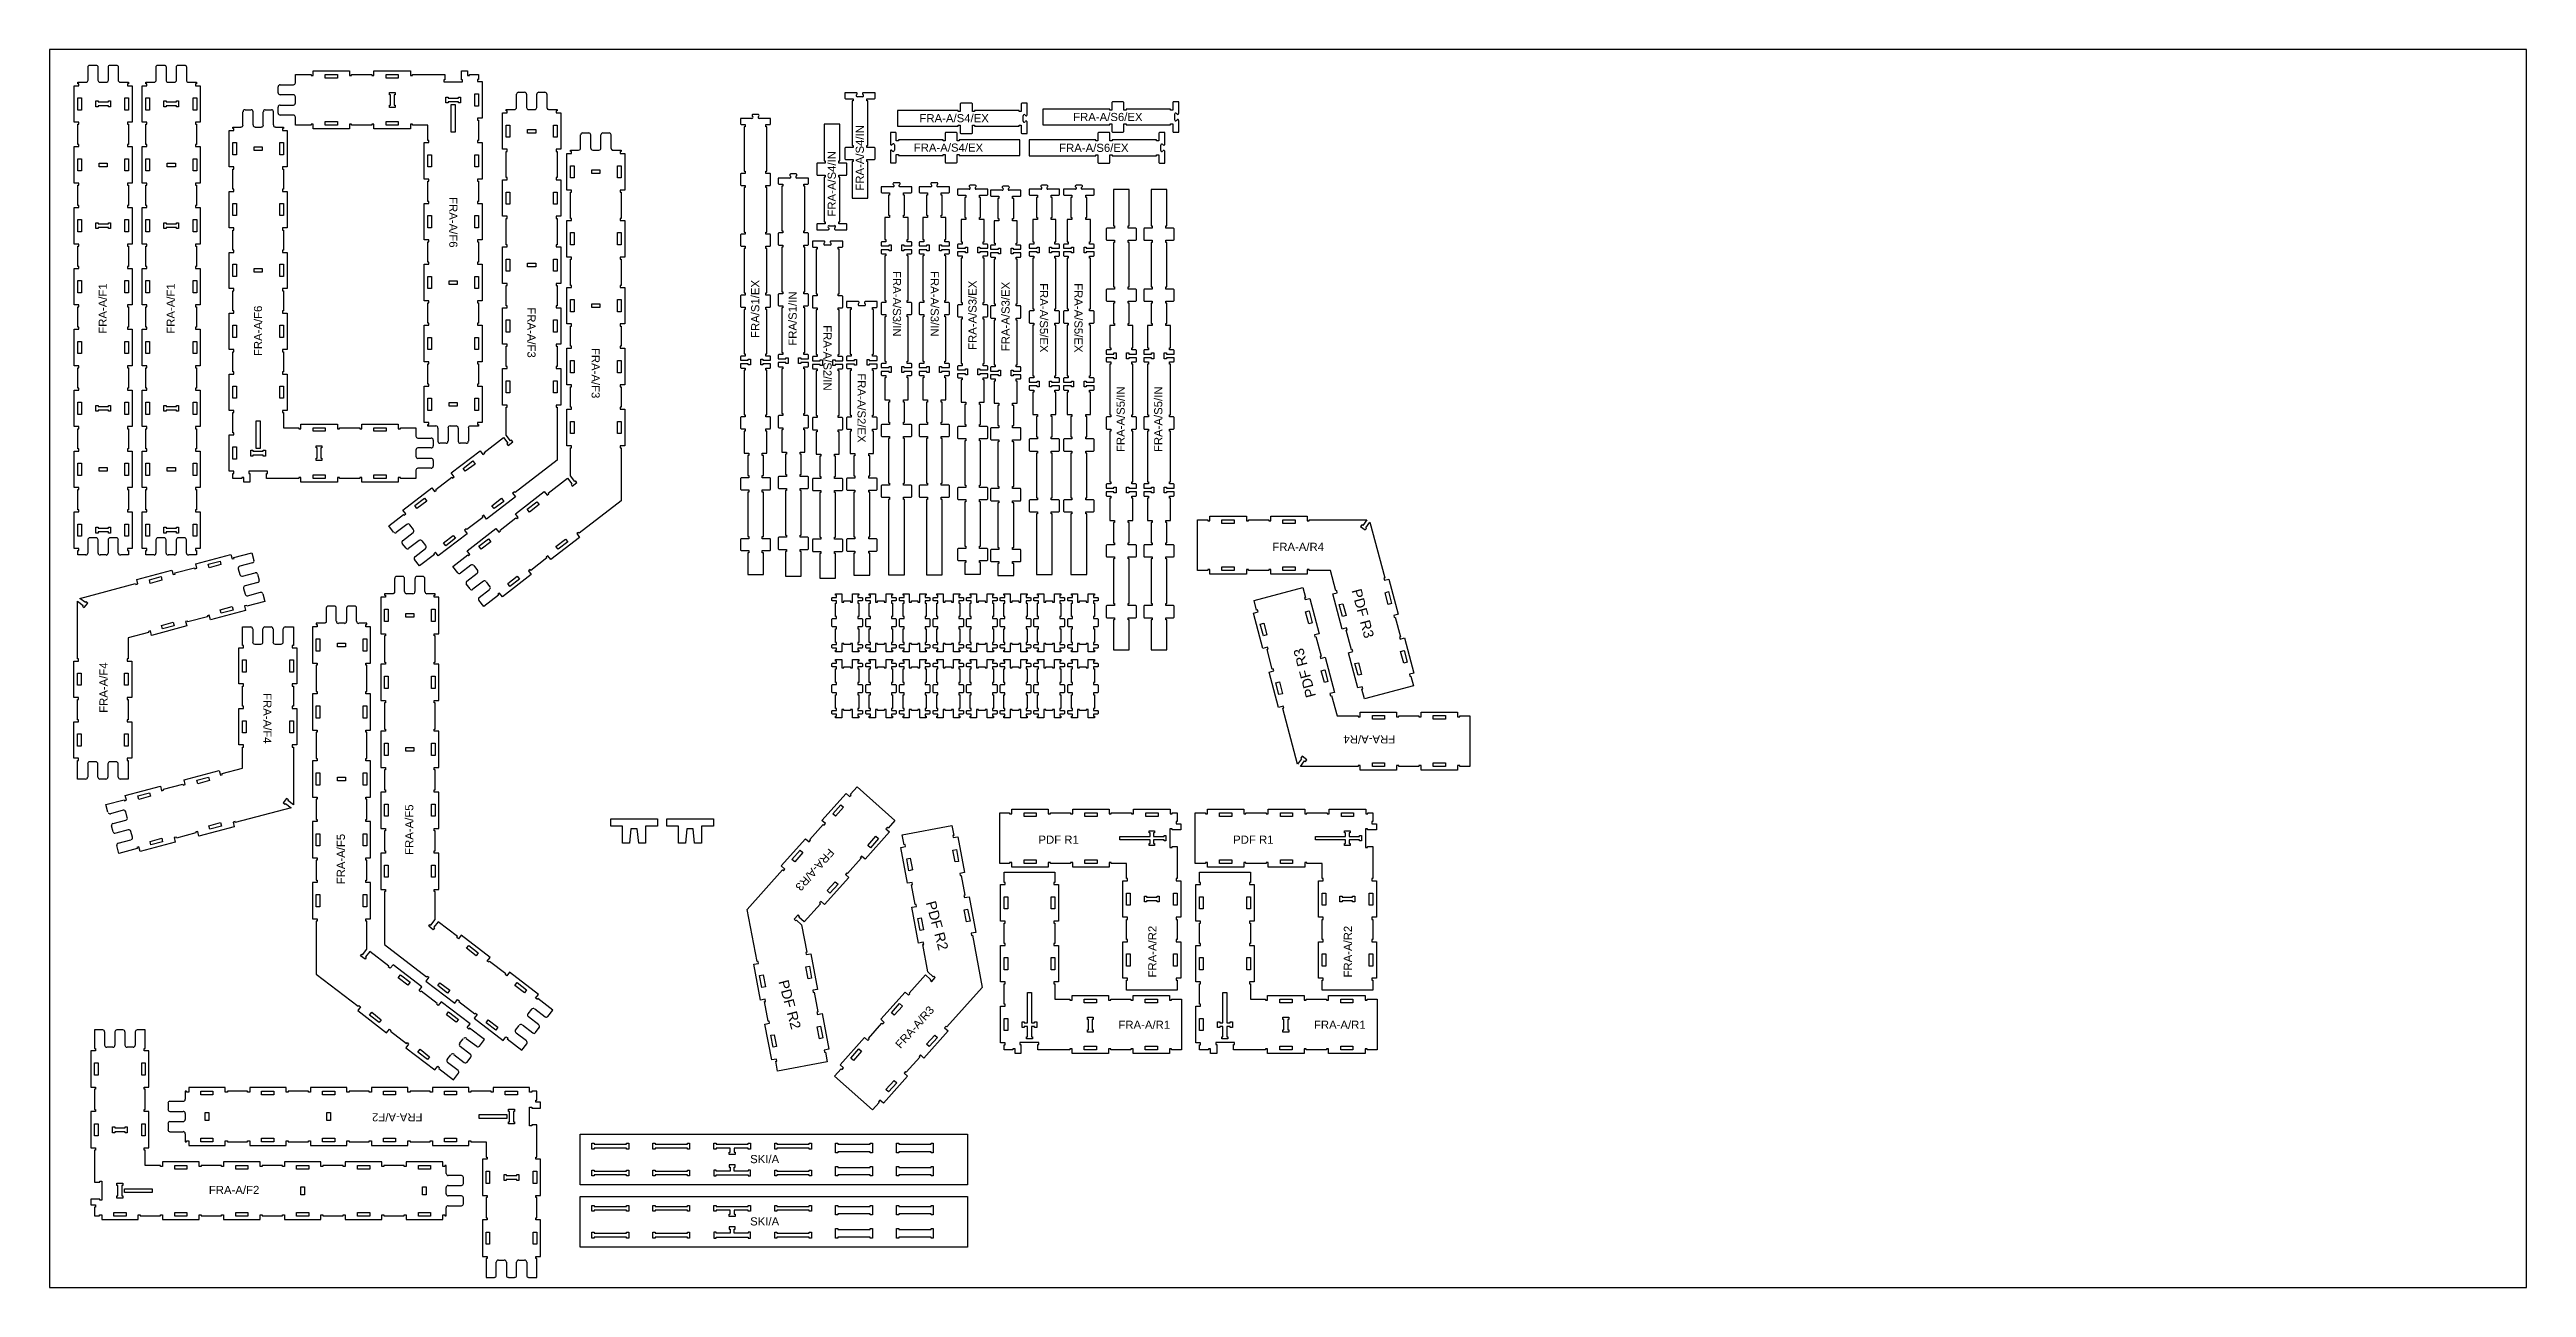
# Model space of a CAD drawing. Header units: millimetres. Extents: x -574 to 646, y -196 to 414.
import ezdxf

# ---------------------------------------------------------------- set-up
doc = ezdxf.new("R2010")
doc.units = ezdxf.units.MM
doc.header["$MEASUREMENT"] = 0
for name, color, linetype, true_color in [('0_SHEET_BIRCHPLY_2440X1220', 1, 'Continuous', 0xff0000), ('1_ANYTOOL_1MMDEEP_INSIDE', 2, 'Continuous', 0xffff00), ('3_ANYTOOL_CUTTHROUGH_INSID', 4, 'Continuous', 0x00ffff), ('6_ANYTOOL_CUTTHROUGH_OUTSI', 5, 'Continuous', 0x0000ff), ('Default', 18, 'Continuous', 0x000000)]:
    doc.layers.add(name, color=color, linetype=linetype, true_color=true_color)

msp = doc.modelspace()

# ---------------------------------------------------------------- texts
at = {"layer": '1_ANYTOOL_1MMDEEP_INSIDE', "char_height": 4, "line_spacing_factor": 0.963855}
for s, insert, width, attachment_point in [('\\fArial;FRA-A/S4/EX', (-145.9, 382), 37.373, 1), ('\\fArial;FRA-A/S6/EX', (-70.2, 382.6), 37.373, 1), ('\\fArial;FRA-A/S4/EX', (-148.7, 367.5), 37.373, 1), ('\\fArial;FRA-A/S6/EX', (-77.1, 367.4), 37.373, 1), ('\\fArial;FRA-A/R4', (27.9, 170.8), 28.554, 1), ('\\fArial;PDF R1', (-87.3, 22.5), 22.241, 7), ('\\fArial;PDF R1', (8.6, 22.5), 22.241, 7), ('\\fArial;FRA-A/R1', (-47.9, -64.7), 27.783, 1), ('\\fArial;FRA-A/R1', (48.4, -64.7), 27.783, 1), ('\\fArial;SKI/A', (-229.3, -130.9), 17.88, 1), ('\\fArial;FRA-A/F2', (-495.9, -146.1), 27.855, 1), ('\\fArial;SKI/A', (-229.3, -161.6), 17.88, 1)]:
    msp.add_mtext(s, dxfattribs=dict(at, insert=insert, width=width, attachment_point=attachment_point))
at = {"layer": '1_ANYTOOL_1MMDEEP_INSIDE', "char_height": 4, "attachment_point": 1, "line_spacing_factor": 0.963855}
for s, insert, width, rotation in [('\\fArial;FRA-A/S4/IN', (-177.3, 344.3), 35.108, 90), ('\\fArial;FRA-A/S4/IN', (-191.1, 331.5), 35.108, 90), ('\\fArial;FRA-A/F6', (-373.5, 341.1), 27.928, 270), ('\\fArial;FRA-A/F1', (-550.2, 273.8), 27.157, 90), ('\\fArial;FRA-A/F1', (-516.7, 273.8), 27.157, 90), ('\\fArial;FRA/S1/EX', (-228.8, 271.7), 31.831, 90), ('\\fArial;FRA/S1/IN', (-210.4, 267.9), 29.566, 90), ('\\fArial;FRA-A/S3/IN', (-155, 304.7), 35.108, 270), ('\\fArial;FRA-A/S3/IN', (-136.4, 304.7), 35.108, 270), ('\\fArial;FRA-A/S3/EX', (-121.8, 265.8), 37.373, 90), ('\\fArial;FRA-A/S3/EX', (-105.5, 265.2), 37.373, 90), ('\\fArial;FRA-A/S5/EX', (-82.6, 298.7), 37.373, 270), ('\\fArial;FRA-A/S5/EX', (-65.6, 298.7), 37.373, 270), ('\\fArial;FRA-A/F6', (-473.7, 262.8), 27.928, 90), ('\\fArial;FRA-A/F3', (-335, 286.8), 27.928, 270), ('\\fArial;FRA-A/S2/IN', (-189.2, 278), 35.108, 270), ('\\fArial;FRA-A/F3', (-303.4, 266.8), 27.928, 270), ('\\fArial;FRA-A/S2/EX', (-172.4, 254.3), 37.373, 270), ('\\fArial;FRA-A/S5/IN', (-48.8, 215.5), 35.108, 90), ('\\fArial;FRA-A/S5/IN', (-30.3, 215.5), 35.108, 90), ('\\fArial;FRA-A/F4', (-549.8, 87), 27.928, 90), ('\\fArial;FRA-A/F4', (-465.1, 96.7), 27.928, 270), ('\\fArial;FRA-A/R4', (88.4, 71.9), 28.554, 180), ('\\fArial;FRA-A/F5', (-399.2, 17), 27.928, 90), ('\\fArial;FRA-A/F5', (-432.9, 2.5), 27.928, 90), ('\\fArial;FRA-A/R3', (-187.5, 17.9), 28.554, 228.5541), ('\\fArial;FRA-A/R2', (-33.2, -43.4), 28.482, 90), ('\\fArial;FRA-A/R2', (63.1, -43.4), 28.482, 90), ('\\fArial;FRA-A/R3', (-158.2, -76.1), 28.554, 48.5541), ('\\fArial;FRA-A/F2', (-390.7, -114.3), 27.855, 180)]:
    msp.add_mtext(s, dxfattribs=dict(at, insert=insert, width=width, rotation=rotation))
at = {"layer": 'Default', "color": 2, "true_color": 0xffff00, "char_height": 5, "attachment_point": 7, "line_spacing_factor": 0.963855}
for s, insert, width, rotation in [('\\fArial;PDF R3', (66.8, 147.3), 28.765, 285), ('\\fArial;PDF R3', (49.5, 95.3), 28.765, 105), ('\\fArial;PDF R2', (-142.8, -6.5), 28.675, 285), ('\\fArial;PDF R2', (-215.4, -45.4), 28.675, 285)]:
    msp.add_mtext(s, dxfattribs=dict(at, insert=insert, width=width, rotation=rotation))

# ---------------------------------------------------------------- linework, layer by layer
at = {"layer": '0_SHEET_BIRCHPLY_2440X1220'}
msp.add_lwpolyline([(-574.4, 413.8), (-574.4, -196.2), (645.6, -196.2), (645.6, 413.8), (-574.4, 413.8)], dxfattribs=at)
at = {"layer": '3_ANYTOOL_CUTTHROUGH_INSID'}
for points in [[(-438.6, 399.7), (-438.6, 401.5), (-432.6, 401.5), (-432.6, 399.7), (-438.6, 399.7)], [(-408.6, 399.7), (-408.6, 401.5), (-402.6, 401.5), (-402.6, 399.7), (-408.6, 399.7)], [(-407, 385.3), (-407, 386.4), (-406.5, 386.4), (-406.5, 391.5), (-407, 391.5), (-407, 392.6), (-404.1, 392.6), (-404.1, 391.5), (-404.6, 391.5), (-404.6, 386.4), (-404.1, 386.4), (-404.1, 385.3), (-407, 385.3)], [(-379.2, 387.5), (-379.2, 390.4), (-378.1, 390.4), (-378.1, 389.9), (-373, 389.9), (-373, 390.4), (-371.9, 390.4), (-371.9, 387.5), (-373, 387.5), (-373, 388), (-378.1, 388), (-378.1, 387.5), (-379.2, 387.5)], [(-364.9, 386), (-364.9, 392), (-363.1, 392), (-363.1, 386), (-364.9, 386)], [(-558.7, 384), (-560.5, 384), (-560.5, 390), (-558.7, 390), (-558.7, 384)], [(-544.3, 385.6), (-545.4, 385.6), (-545.4, 386.1), (-550.5, 386.1), (-550.5, 385.6), (-551.6, 385.6), (-551.6, 388.5), (-550.5, 388.5), (-550.5, 388), (-545.4, 388), (-545.4, 388.5), (-544.3, 388.5), (-544.3, 385.6)], [(-535.5, 384), (-537.3, 384), (-537.3, 390), (-535.5, 390), (-535.5, 384)], [(-525.1, 384), (-526.9, 384), (-526.9, 390), (-525.1, 390), (-525.1, 384)], [(-510.8, 385.6), (-511.9, 385.6), (-511.9, 386.1), (-517, 386.1), (-517, 385.6), (-518.1, 385.6), (-518.1, 388.5), (-517, 388.5), (-517, 388), (-511.9, 388), (-511.9, 388.5), (-510.8, 388.5), (-510.8, 385.6)], [(-501.9, 384), (-503.7, 384), (-503.7, 390), (-501.9, 390), (-501.9, 384)], [(-438.6, 376.5), (-438.6, 378.3), (-432.6, 378.3), (-432.6, 376.5), (-438.6, 376.5)], [(-408.6, 376.5), (-408.6, 378.3), (-402.6, 378.3), (-402.6, 376.5), (-408.6, 376.5)], [(-376.5, 373.1), (-376.5, 386.7), (-374.6, 386.7), (-374.6, 373.1), (-376.5, 373.1)], [(-482.3, 368), (-482.3, 362), (-484.1, 362), (-484.1, 368), (-482.3, 368)], [(-459.1, 368), (-459.1, 362), (-460.9, 362), (-460.9, 368), (-459.1, 368)], [(-349.4, 370.6), (-349.4, 376.6), (-347.6, 376.6), (-347.6, 370.6), (-349.4, 370.6)], [(-338.9, 372.7), (-338.9, 374.5), (-334.9, 374.5), (-334.9, 372.7), (-338.9, 372.7)], [(-326.2, 370.6), (-326.2, 376.6), (-324.4, 376.6), (-324.4, 370.6), (-326.2, 370.6)], [(-558.7, 360), (-558.7, 354), (-560.5, 354), (-560.5, 360), (-558.7, 360)], [(-546, 357.9), (-546, 356.1), (-550, 356.1), (-550, 357.9), (-546, 357.9)], [(-535.5, 360), (-535.5, 354), (-537.3, 354), (-537.3, 360), (-535.5, 360)], [(-525.1, 360), (-525.1, 354), (-526.9, 354), (-526.9, 360), (-525.1, 360)], [(-512.4, 357.9), (-512.4, 356.1), (-516.4, 356.1), (-516.4, 357.9), (-512.4, 357.9)], [(-501.9, 360), (-501.9, 354), (-503.7, 354), (-503.7, 360), (-501.9, 360)], [(-469.6, 365.9), (-469.6, 364.1), (-473.6, 364.1), (-473.6, 365.9), (-469.6, 365.9)], [(-388.1, 356), (-388.1, 362), (-386.3, 362), (-386.3, 356), (-388.1, 356)], [(-364.9, 356), (-364.9, 362), (-363.1, 362), (-363.1, 356), (-364.9, 356)], [(-317.8, 350.6), (-317.8, 356.6), (-316, 356.6), (-316, 350.6), (-317.8, 350.6)], [(-307.3, 352.7), (-307.3, 354.5), (-303.3, 354.5), (-303.3, 352.7), (-307.3, 352.7)], [(-294.6, 350.6), (-294.6, 356.6), (-292.8, 356.6), (-292.8, 350.6), (-294.6, 350.6)], [(-349.4, 337.6), (-349.4, 343.6), (-347.6, 343.6), (-347.6, 337.6), (-349.4, 337.6)], [(-326.2, 337.6), (-326.2, 343.6), (-324.4, 343.6), (-324.4, 337.6), (-326.2, 337.6)], [(-558.7, 330), (-558.7, 324), (-560.5, 324), (-560.5, 330), (-558.7, 330)], [(-535.5, 330), (-535.5, 324), (-537.3, 324), (-537.3, 330), (-535.5, 330)], [(-525.1, 330), (-525.1, 324), (-526.9, 324), (-526.9, 330), (-525.1, 330)], [(-501.9, 330), (-501.9, 324), (-503.7, 324), (-503.7, 330), (-501.9, 330)], [(-482.3, 338), (-482.3, 332), (-484.1, 332), (-484.1, 338), (-482.3, 338)], [(-459.1, 338), (-459.1, 332), (-460.9, 332), (-460.9, 338), (-459.1, 338)], [(-388.1, 326), (-388.1, 332), (-386.3, 332), (-386.3, 326), (-388.1, 326)], [(-364.9, 326), (-364.9, 332), (-363.1, 332), (-363.1, 326), (-364.9, 326)], [(-544.3, 328.5), (-544.3, 325.6), (-545.4, 325.6), (-545.4, 326.1), (-550.5, 326.1), (-550.5, 325.6), (-551.6, 325.6), (-551.6, 328.5), (-550.5, 328.5), (-550.5, 328), (-545.4, 328), (-545.4, 328.5), (-544.3, 328.5)], [(-510.8, 328.5), (-510.8, 325.6), (-511.9, 325.6), (-511.9, 326.1), (-517, 326.1), (-517, 325.6), (-518.1, 325.6), (-518.1, 328.5), (-517, 328.5), (-517, 328), (-511.9, 328), (-511.9, 328.5), (-510.8, 328.5)], [(-317.8, 317.6), (-317.8, 323.6), (-316, 323.6), (-316, 317.6), (-317.8, 317.6)], [(-294.6, 317.6), (-294.6, 323.6), (-292.8, 323.6), (-292.8, 317.6), (-294.6, 317.6)], [(-482.3, 308), (-482.3, 302), (-484.1, 302), (-484.1, 308), (-482.3, 308)], [(-469.6, 305.9), (-469.6, 304.1), (-473.6, 304.1), (-473.6, 305.9), (-469.6, 305.9)], [(-459.1, 308), (-459.1, 302), (-460.9, 302), (-460.9, 308), (-459.1, 308)], [(-349.4, 304.6), (-349.4, 310.6), (-347.6, 310.6), (-347.6, 304.6), (-349.4, 304.6)], [(-338.9, 306.7), (-338.9, 308.5), (-334.9, 308.5), (-334.9, 306.7), (-338.9, 306.7)], [(-326.2, 304.6), (-326.2, 310.6), (-324.4, 310.6), (-324.4, 304.6), (-326.2, 304.6)], [(-558.7, 300), (-558.7, 294), (-560.5, 294), (-560.5, 300), (-558.7, 300)], [(-535.5, 300), (-535.5, 294), (-537.3, 294), (-537.3, 300), (-535.5, 300)], [(-525.1, 300), (-525.1, 294), (-526.9, 294), (-526.9, 300), (-525.1, 300)], [(-501.9, 300), (-501.9, 294), (-503.7, 294), (-503.7, 300), (-501.9, 300)], [(-388.1, 296), (-388.1, 302), (-386.3, 302), (-386.3, 296), (-388.1, 296)], [(-377.6, 298.1), (-377.6, 299.9), (-373.6, 299.9), (-373.6, 298.1), (-377.6, 298.1)], [(-364.9, 296), (-364.9, 302), (-363.1, 302), (-363.1, 296), (-364.9, 296)], [(-349.4, 274.6), (-349.4, 280.6), (-347.6, 280.6), (-347.6, 274.6), (-349.4, 274.6)], [(-326.2, 274.6), (-326.2, 280.6), (-324.4, 280.6), (-324.4, 274.6), (-326.2, 274.6)], [(-317.8, 284.6), (-317.8, 290.6), (-316, 290.6), (-316, 284.6), (-317.8, 284.6)], [(-307.3, 286.7), (-307.3, 288.5), (-303.3, 288.5), (-303.3, 286.7), (-307.3, 286.7)], [(-294.6, 284.6), (-294.6, 290.6), (-292.8, 290.6), (-292.8, 284.6), (-294.6, 284.6)], [(-558.7, 270), (-558.7, 264), (-560.5, 264), (-560.5, 270), (-558.7, 270)], [(-535.5, 270), (-535.5, 264), (-537.3, 264), (-537.3, 270), (-535.5, 270)], [(-525.1, 270), (-525.1, 264), (-526.9, 264), (-526.9, 270), (-525.1, 270)], [(-501.9, 270), (-501.9, 264), (-503.7, 264), (-503.7, 270), (-501.9, 270)], [(-482.3, 278), (-482.3, 272), (-484.1, 272), (-484.1, 278), (-482.3, 278)], [(-459.1, 278), (-459.1, 272), (-460.9, 272), (-460.9, 278), (-459.1, 278)], [(-388.1, 266), (-388.1, 272), (-386.3, 272), (-386.3, 266), (-388.1, 266)], [(-364.9, 266), (-364.9, 272), (-363.1, 272), (-363.1, 266), (-364.9, 266)], [(-317.8, 254.6), (-317.8, 260.6), (-316, 260.6), (-316, 254.6), (-317.8, 254.6)], [(-294.6, 254.6), (-294.6, 260.6), (-292.8, 260.6), (-292.8, 254.6), (-294.6, 254.6)], [(-482.3, 248), (-482.3, 242), (-484.1, 242), (-484.1, 248), (-482.3, 248)], [(-459.1, 248), (-459.1, 242), (-460.9, 242), (-460.9, 248), (-459.1, 248)], [(-349.4, 244.6), (-349.4, 250.6), (-347.6, 250.6), (-347.6, 244.6), (-349.4, 244.6)], [(-326.2, 244.6), (-326.2, 250.6), (-324.4, 250.6), (-324.4, 244.6), (-326.2, 244.6)], [(-558.7, 240), (-558.7, 234), (-560.5, 234), (-560.5, 240), (-558.7, 240)], [(-544.3, 238.5), (-544.3, 235.6), (-545.4, 235.6), (-545.4, 236.1), (-550.5, 236.1), (-550.5, 235.6), (-551.6, 235.6), (-551.6, 238.5), (-550.5, 238.5), (-550.5, 238), (-545.4, 238), (-545.4, 238.5), (-544.3, 238.5)], [(-535.5, 240), (-535.5, 234), (-537.3, 234), (-537.3, 240), (-535.5, 240)], [(-525.1, 240), (-525.1, 234), (-526.9, 234), (-526.9, 240), (-525.1, 240)], [(-510.8, 238.5), (-510.8, 235.6), (-511.9, 235.6), (-511.9, 236.1), (-517, 236.1), (-517, 235.6), (-518.1, 235.6), (-518.1, 238.5), (-517, 238.5), (-517, 238), (-511.9, 238), (-511.9, 238.5), (-510.8, 238.5)], [(-501.9, 240), (-501.9, 234), (-503.7, 234), (-503.7, 240), (-501.9, 240)], [(-388.1, 236), (-388.1, 242), (-386.3, 242), (-386.3, 236), (-388.1, 236)], [(-377.6, 238.1), (-377.6, 239.9), (-373.6, 239.9), (-373.6, 238.1), (-377.6, 238.1)], [(-364.9, 236), (-364.9, 242), (-363.1, 242), (-363.1, 236), (-364.9, 236)], [(-470.7, 230.8), (-470.7, 217.2), (-472.6, 217.2), (-472.6, 230.8), (-470.7, 230.8)], [(-438.6, 227.5), (-438.6, 225.7), (-444.6, 225.7), (-444.6, 227.5), (-438.6, 227.5)], [(-408.6, 227.5), (-408.6, 225.7), (-414.6, 225.7), (-414.6, 227.5), (-408.6, 227.5)], [(-317.8, 224.6), (-317.8, 230.6), (-316, 230.6), (-316, 224.6), (-317.8, 224.6)], [(-294.6, 224.6), (-294.6, 230.6), (-292.8, 230.6), (-292.8, 224.6), (-294.6, 224.6)], [(-558.7, 210), (-558.7, 204), (-560.5, 204), (-560.5, 210), (-558.7, 210)], [(-546, 207.9), (-546, 206.1), (-550, 206.1), (-550, 207.9), (-546, 207.9)], [(-535.5, 210), (-535.5, 204), (-537.3, 204), (-537.3, 210), (-535.5, 210)], [(-525.1, 210), (-525.1, 204), (-526.9, 204), (-526.9, 210), (-525.1, 210)], [(-512.4, 207.9), (-512.4, 206.1), (-516.4, 206.1), (-516.4, 207.9), (-512.4, 207.9)], [(-501.9, 210), (-501.9, 204), (-503.7, 204), (-503.7, 210), (-501.9, 210)], [(-482.3, 218), (-482.3, 212), (-484.1, 212), (-484.1, 218), (-482.3, 218)], [(-468, 216.4), (-468, 213.5), (-469.1, 213.5), (-469.1, 214), (-474.2, 214), (-474.2, 213.5), (-475.3, 213.5), (-475.3, 216.4), (-474.2, 216.4), (-474.2, 215.9), (-469.1, 215.9), (-469.1, 216.4), (-468, 216.4)], [(-440.2, 218.6), (-440.2, 217.5), (-440.7, 217.5), (-440.7, 212.4), (-440.2, 212.4), (-440.2, 211.3), (-443.1, 211.3), (-443.1, 212.4), (-442.6, 212.4), (-442.6, 217.5), (-443.1, 217.5), (-443.1, 218.6), (-440.2, 218.6)], [(-369.6, 206), (-370.7, 207.4), (-365.9, 211.1), (-364.8, 209.6), (-369.6, 206)], [(-438.6, 204.3), (-438.6, 202.5), (-444.6, 202.5), (-444.6, 204.3), (-438.6, 204.3)], [(-408.6, 204.3), (-408.6, 202.5), (-414.6, 202.5), (-414.6, 204.3), (-408.6, 204.3)], [(-388.6, 191.3), (-393.4, 187.7), (-394.5, 189.1), (-389.7, 192.8), (-388.6, 191.3)], [(-355.4, 187.6), (-356.5, 189), (-351.8, 192.7), (-350.7, 191.2), (-355.4, 187.6)], [(-338, 185.9), (-339.1, 187.4), (-334.3, 191), (-333.2, 189.6), (-338, 185.9)], [(-558.7, 180), (-558.7, 174), (-560.5, 174), (-560.5, 180), (-558.7, 180)], [(-544.3, 178.5), (-544.3, 175.6), (-545.4, 175.6), (-545.4, 176.1), (-550.5, 176.1), (-550.5, 175.6), (-551.6, 175.6), (-551.6, 178.5), (-550.5, 178.5), (-550.5, 178), (-545.4, 178), (-545.4, 178.5), (-544.3, 178.5)], [(-535.5, 180), (-535.5, 174), (-537.3, 174), (-537.3, 180), (-535.5, 180)], [(-525.1, 180), (-525.1, 174), (-526.9, 174), (-526.9, 180), (-525.1, 180)], [(-510.8, 178.5), (-510.8, 175.6), (-511.9, 175.6), (-511.9, 176.1), (-517, 176.1), (-517, 175.6), (-518.1, 175.6), (-518.1, 178.5), (-517, 178.5), (-517, 178), (-511.9, 178), (-511.9, 178.5), (-510.8, 178.5)], [(-501.9, 180), (-501.9, 174), (-503.7, 174), (-503.7, 180), (-501.9, 180)], [(-374.5, 173), (-379.2, 169.3), (-380.3, 170.7), (-375.6, 174.4), (-374.5, 173)], [(-357, 171.3), (-361.8, 167.7), (-362.9, 169.1), (-358.1, 172.7), (-357, 171.3)], [(-323.9, 167.6), (-325, 169), (-320.2, 172.6), (-319.1, 171.2), (-323.9, 167.6)], [(9.1, 180.3), (3.1, 180.3), (3.1, 182.1), (9.1, 182.1), (9.1, 180.3)], [(39.1, 180.3), (33.1, 180.3), (33.1, 182.1), (39.1, 182.1), (39.1, 180.3)], [(-496.2, 160.3), (-490.4, 161.8), (-490, 160.1), (-495.8, 158.5), (-496.2, 160.3)], [(9.1, 157.1), (3.1, 157.1), (3.1, 158.9), (9.1, 158.9), (9.1, 157.1)], [(39.1, 157.1), (33.1, 157.1), (33.1, 158.9), (39.1, 158.9), (39.1, 157.1)], [(-525.2, 152.6), (-519.4, 154.1), (-519, 152.4), (-524.8, 150.8), (-525.2, 152.6)], [(-342.9, 152.9), (-347.6, 149.3), (-348.7, 150.7), (-344, 154.3), (-342.9, 152.9)], [(86.6, 140.9), (84.9, 140.4), (83.4, 146.2), (85.1, 146.7), (86.6, 140.9)], [(-490.3, 137.8), (-484.5, 139.4), (-484, 137.6), (-489.8, 136.1), (-490.3, 137.8)], [(-407.6, 132), (-409.4, 132), (-409.4, 138), (-407.6, 138), (-407.6, 132)], [(-398.9, 134.1), (-398.9, 135.9), (-394.9, 135.9), (-394.9, 134.1), (-398.9, 134.1)], [(-386.2, 132), (-386.2, 138), (-384.4, 138), (-384.4, 132), (-386.2, 132)], [(45.9, 130.9), (44.3, 136.7), (46.1, 137.2), (47.6, 131.4), (45.9, 130.9)], [(64.2, 134.9), (62.5, 134.5), (60.9, 140.3), (62.7, 140.7), (64.2, 134.9)], [(-519.3, 130.1), (-513.5, 131.7), (-513, 129.9), (-518.8, 128.4), (-519.3, 130.1)], [(-441.3, 117.4), (-443.1, 117.4), (-443.1, 123.4), (-441.3, 123.4), (-441.3, 117.4)], [(-419.9, 117.4), (-419.9, 123.4), (-418.1, 123.4), (-418.1, 117.4), (-419.9, 117.4)], [(23.5, 124.9), (21.9, 130.7), (23.7, 131.2), (25.2, 125.4), (23.5, 124.9)], [(-477.5, 107.1), (-479.3, 107.1), (-479.3, 113.1), (-477.5, 113.1), (-477.5, 107.1)], [(-456.1, 107.1), (-456.1, 113.1), (-454.3, 113.1), (-454.3, 107.1), (-456.1, 107.1)], [(-432.6, 119.5), (-432.6, 121.3), (-428.6, 121.3), (-428.6, 119.5), (-432.6, 119.5)], [(70.4, 111.7), (71.9, 105.9), (70.2, 105.5), (68.6, 111.3), (70.4, 111.7)], [(92.8, 117.7), (94.3, 111.9), (92.6, 111.4), (91.1, 117.2), (92.8, 117.7)], [(-558.8, 106.6), (-558.8, 100.6), (-560.6, 100.6), (-560.6, 106.6), (-558.8, 106.6)], [(-537.4, 106.6), (-535.6, 106.6), (-535.6, 100.6), (-537.4, 100.6), (-537.4, 106.6)], [(-407.6, 99), (-409.4, 99), (-409.4, 105), (-407.6, 105), (-407.6, 99)], [(-386.2, 99), (-386.2, 105), (-384.4, 105), (-384.4, 99), (-386.2, 99)], [(29.6, 101.8), (31.4, 102.2), (32.9, 96.4), (31.1, 96), (29.6, 101.8)], [(52, 107.7), (53.8, 108.2), (55.3, 102.4), (53.6, 101.9), (52, 107.7)], [(-441.3, 84.4), (-443.1, 84.4), (-443.1, 90.4), (-441.3, 90.4), (-441.3, 84.4)], [(-419.9, 84.4), (-419.9, 90.4), (-418.1, 90.4), (-418.1, 84.4), (-419.9, 84.4)], [(77.2, 85.6), (83.2, 85.6), (83.2, 83.8), (77.2, 83.8), (77.2, 85.6)], [(107.2, 85.6), (113.2, 85.6), (113.2, 83.8), (107.2, 83.8), (107.2, 85.6)], [(-558.8, 76.6), (-558.8, 70.6), (-560.6, 70.6), (-560.6, 76.6), (-558.8, 76.6)], [(-537.4, 76.6), (-535.6, 76.6), (-535.6, 70.6), (-537.4, 70.6), (-537.4, 76.6)], [(-477.5, 77.1), (-479.3, 77.1), (-479.3, 83.1), (-477.5, 83.1), (-477.5, 77.1)], [(-456.1, 77.1), (-456.1, 83.1), (-454.3, 83.1), (-454.3, 77.1), (-456.1, 77.1)], [(-407.6, 66), (-409.4, 66), (-409.4, 72), (-407.6, 72), (-407.6, 66)], [(-398.9, 68.1), (-398.9, 69.9), (-394.9, 69.9), (-394.9, 68.1), (-398.9, 68.1)], [(-386.2, 66), (-386.2, 72), (-384.4, 72), (-384.4, 66), (-386.2, 66)], [(77.2, 62.4), (83.2, 62.4), (83.2, 60.6), (77.2, 60.6), (77.2, 62.4)], [(107.2, 62.4), (113.2, 62.4), (113.2, 60.6), (107.2, 60.6), (107.2, 62.4)], [(-495.6, 53.6), (-501.4, 52), (-501.9, 53.8), (-496.1, 55.3), (-495.6, 53.6)], [(-441.3, 51.4), (-443.1, 51.4), (-443.1, 57.4), (-441.3, 57.4), (-441.3, 51.4)], [(-432.6, 53.5), (-432.6, 55.3), (-428.6, 55.3), (-428.6, 53.5), (-432.6, 53.5)], [(-419.9, 51.4), (-419.9, 57.4), (-418.1, 57.4), (-418.1, 51.4), (-419.9, 51.4)], [(-524.6, 45.9), (-530.4, 44.3), (-530.9, 46.1), (-525.1, 47.6), (-524.6, 45.9)], [(-407.6, 36), (-409.4, 36), (-409.4, 42), (-407.6, 42), (-407.6, 36)], [(-386.2, 36), (-386.2, 42), (-384.4, 42), (-384.4, 36), (-386.2, 36)], [(-187.3, 36), (-188.6, 37.2), (-184.6, 41.7), (-183.3, 40.5), (-187.3, 36)], [(-88.4, 37.7), (-88.4, 35.9), (-94.4, 35.9), (-94.4, 37.7), (-88.4, 37.7)], [(-58.4, 37.7), (-58.4, 35.9), (-64.4, 35.9), (-64.4, 37.7), (-58.4, 37.7)], [(-28.4, 37.7), (-28.4, 35.9), (-34.4, 35.9), (-34.4, 37.7), (-28.4, 37.7)], [(7.9, 37.7), (7.9, 35.9), (1.9, 35.9), (1.9, 37.7), (7.9, 37.7)], [(37.9, 37.7), (37.9, 35.9), (31.9, 35.9), (31.9, 37.7), (37.9, 37.7)], [(67.9, 37.7), (67.9, 35.9), (61.9, 35.9), (61.9, 37.7), (67.9, 37.7)], [(-518.7, 23.4), (-524.5, 21.9), (-524.9, 23.6), (-519.1, 25.2), (-518.7, 23.4)], [(-489.7, 31.1), (-495.5, 29.6), (-495.9, 31.3), (-490.1, 32.9), (-489.7, 31.1)], [(-441.3, 21.4), (-443.1, 21.4), (-443.1, 27.4), (-441.3, 27.4), (-441.3, 21.4)], [(-419.9, 21.4), (-419.9, 27.4), (-418.1, 27.4), (-418.1, 21.4), (-419.9, 21.4)], [(-170, 20.5), (-171.4, 21.7), (-167.4, 26.2), (-166, 25), (-170, 20.5)], [(-30.1, 28.8), (-30.1, 27.9), (-30.6, 27.9), (-30.6, 26.1), (-25.4, 26.1), (-25.4, 26.6), (-24.5, 26.6), (-24.5, 23.9), (-25.4, 23.9), (-25.4, 24.4), (-30.6, 24.4), (-30.6, 22.6), (-30.1, 22.6), (-30.1, 21.7), (-32.8, 21.7), (-32.8, 22.6), (-32.3, 22.6), (-32.3, 24.4), (-47.2, 24.4), (-47.2, 26.1), (-32.3, 26.1), (-32.3, 27.9), (-32.8, 27.9), (-32.8, 28.8), (-30.1, 28.8)], [(66.2, 28.8), (66.2, 27.9), (65.7, 27.9), (65.7, 26.1), (70.9, 26.1), (70.9, 26.6), (71.8, 26.6), (71.8, 23.9), (70.9, 23.9), (70.9, 24.4), (65.7, 24.4), (65.7, 22.6), (66.2, 22.6), (66.2, 21.7), (63.5, 21.7), (63.5, 22.6), (64, 22.6), (64, 24.4), (49.1, 24.4), (49.1, 26.1), (64, 26.1), (64, 27.9), (63.5, 27.9), (63.5, 28.8), (66.2, 28.8)], [(-207.3, 13.6), (-208.7, 14.8), (-204.7, 19.3), (-203.3, 18.1), (-207.3, 13.6)], [(-152.2, 15.1), (-150.5, 15.4), (-149.4, 9.6), (-151.1, 9.2), (-152.2, 15.1)], [(-129.4, 19.4), (-127.7, 19.7), (-126.6, 13.8), (-128.3, 13.5), (-129.4, 19.4)], [(-88.4, 14.5), (-88.4, 12.7), (-94.4, 12.7), (-94.4, 14.5), (-88.4, 14.5)], [(-58.4, 14.5), (-58.4, 12.7), (-64.4, 12.7), (-64.4, 14.5), (-58.4, 14.5)], [(7.9, 14.5), (7.9, 12.7), (1.9, 12.7), (1.9, 14.5), (7.9, 14.5)], [(37.9, 14.5), (37.9, 12.7), (31.9, 12.7), (31.9, 14.5), (37.9, 14.5)], [(-407.6, 6), (-409.4, 6), (-409.4, 12), (-407.6, 12), (-407.6, 6)], [(-386.2, 6), (-386.2, 12), (-384.4, 12), (-384.4, 6), (-386.2, 6)], [(-190, -1.8), (-191.4, -0.6), (-187.4, 3.8), (-186, 2.6), (-190, -1.8)], [(-441.3, -8.6), (-443.1, -8.6), (-443.1, -2.6), (-441.3, -2.6), (-441.3, -8.6)], [(-419.9, -8.6), (-419.9, -2.6), (-418.1, -2.6), (-418.1, -8.6), (-419.9, -8.6)], [(-123.9, -10.1), (-122.2, -9.8), (-121, -15.7), (-122.8, -16), (-123.9, -10.1)], [(-102.4, -3.6), (-102.4, -9.6), (-104.2, -9.6), (-104.2, -3.6), (-102.4, -3.6)], [(-79.2, -3.6), (-79.2, -9.6), (-81, -9.6), (-81, -3.6), (-79.2, -3.6)], [(-42.1, -1.8), (-42.1, -7.8), (-43.9, -7.8), (-43.9, -1.8), (-42.1, -1.8)], [(-35.1, -3.3), (-34, -3.3), (-34, -3.8), (-28.9, -3.8), (-28.9, -3.3), (-27.8, -3.3), (-27.8, -6.2), (-28.9, -6.2), (-28.9, -5.7), (-34, -5.7), (-34, -6.2), (-35.1, -6.2), (-35.1, -3.3)], [(-18.9, -1.8), (-18.9, -7.8), (-20.7, -7.8), (-20.7, -1.8), (-18.9, -1.8)], [(-6.1, -3.6), (-6.1, -9.6), (-7.9, -9.6), (-7.9, -3.6), (-6.1, -3.6)], [(17.1, -3.6), (17.1, -9.6), (15.3, -9.6), (15.3, -3.6), (17.1, -3.6)], [(54.2, -1.8), (54.2, -7.8), (52.4, -7.8), (52.4, -1.8), (54.2, -1.8)], [(61.2, -3.3), (62.3, -3.3), (62.3, -3.8), (67.4, -3.8), (67.4, -3.3), (68.5, -3.3), (68.5, -6.2), (67.4, -6.2), (67.4, -5.7), (62.3, -5.7), (62.3, -6.2), (61.2, -6.2), (61.2, -3.3)], [(77.4, -1.8), (77.4, -7.8), (75.6, -7.8), (75.6, -1.8), (77.4, -1.8)], [(-146.7, -14.4), (-145, -14), (-143.9, -19.9), (-145.6, -20.3), (-146.7, -14.4)], [(-369, -29), (-367.9, -27.6), (-363.2, -31.2), (-364.3, -32.7), (-369, -29)], [(-102.4, -33.6), (-102.4, -39.6), (-104.2, -39.6), (-104.2, -33.6), (-102.4, -33.6)], [(-79.2, -33.6), (-79.2, -39.6), (-81, -39.6), (-81, -33.6), (-79.2, -33.6)], [(-42.1, -31.8), (-42.1, -37.8), (-43.9, -37.8), (-43.9, -31.8), (-42.1, -31.8)], [(-18.9, -31.8), (-18.9, -37.8), (-20.7, -37.8), (-20.7, -31.8), (-18.9, -31.8)], [(-6.1, -33.6), (-6.1, -39.6), (-7.9, -39.6), (-7.9, -33.6), (-6.1, -33.6)], [(17.1, -33.6), (17.1, -39.6), (15.3, -39.6), (15.3, -33.6), (17.1, -33.6)], [(54.2, -31.8), (54.2, -37.8), (52.4, -37.8), (52.4, -31.8), (54.2, -31.8)], [(77.4, -31.8), (77.4, -37.8), (75.6, -37.8), (75.6, -31.8), (77.4, -31.8)], [(-402.7, -43.6), (-401.6, -42.1), (-396.8, -45.8), (-397.9, -47.2), (-402.7, -43.6)], [(-383.2, -47.4), (-382.1, -46), (-377.3, -49.6), (-378.4, -51.1), (-383.2, -47.4)], [(-345.2, -47.3), (-344.1, -45.9), (-339.4, -49.5), (-340.5, -51), (-345.2, -47.3)], [(-221.8, -48), (-223.6, -48.4), (-224.7, -42.5), (-222.9, -42.1), (-221.8, -48)], [(-199, -43.8), (-200.8, -44.1), (-201.9, -38.2), (-200.1, -37.9), (-199, -43.8)], [(-416.8, -61.9), (-415.7, -60.5), (-411, -64.2), (-412.1, -65.6), (-416.8, -61.9)], [(-378.9, -61.8), (-377.8, -60.4), (-373, -64.1), (-374.1, -65.5), (-378.9, -61.8)], [(-155.7, -56.3), (-154.3, -57.5), (-158.4, -62), (-159.7, -60.8), (-155.7, -56.3)], [(-90.8, -50.8), (-90.8, -65.7), (-89.2, -65.7), (-89.2, -65.2), (-88.1, -65.2), (-88.1, -68.1), (-89.2, -68.1), (-89.2, -67.6), (-90.8, -67.6), (-90.8, -72.6), (-90.3, -72.6), (-90.3, -73.7), (-93.2, -73.7), (-93.2, -72.6), (-92.7, -72.6), (-92.7, -67.6), (-94.3, -67.6), (-94.3, -68.1), (-95.4, -68.1), (-95.4, -65.2), (-94.3, -65.2), (-94.3, -65.7), (-92.7, -65.7), (-92.7, -50.8), (-90.8, -50.8)], [(-58.7, -54.1), (-58.7, -55.9), (-64.7, -55.9), (-64.7, -54.1), (-58.7, -54.1)], [(-28.7, -54.1), (-28.7, -55.9), (-34.7, -55.9), (-34.7, -54.1), (-28.7, -54.1)], [(5.5, -50.8), (5.5, -65.7), (7.1, -65.7), (7.1, -65.2), (8.2, -65.2), (8.2, -68.1), (7.1, -68.1), (7.1, -67.6), (5.5, -67.6), (5.5, -72.6), (6, -72.6), (6, -73.7), (3.1, -73.7), (3.1, -72.6), (3.6, -72.6), (3.6, -67.6), (2, -67.6), (2, -68.1), (0.9, -68.1), (0.9, -65.2), (2, -65.2), (2, -65.7), (3.6, -65.7), (3.6, -50.8), (5.5, -50.8)], [(37.6, -54.1), (37.6, -55.9), (31.6, -55.9), (31.6, -54.1), (37.6, -54.1)], [(67.6, -54.1), (67.6, -55.9), (61.6, -55.9), (61.6, -54.1), (67.6, -54.1)], [(-359.4, -65.7), (-358.3, -64.3), (-353.5, -67.9), (-354.6, -69.3), (-359.4, -65.7)], [(-216.3, -77.5), (-218, -77.8), (-219.1, -71.9), (-217.4, -71.6), (-216.3, -77.5)], [(-193.5, -73.2), (-195.2, -73.6), (-196.3, -67.7), (-194.6, -67.4), (-193.5, -73.2)], [(-138.4, -71.8), (-137.1, -73), (-141.1, -77.4), (-142.4, -76.2), (-138.4, -71.8)], [(-102.4, -63.6), (-102.4, -69.6), (-104.2, -69.6), (-104.2, -63.6), (-102.4, -63.6)], [(-60.3, -63), (-60.3, -64.1), (-60.8, -64.1), (-60.8, -69.2), (-60.3, -69.2), (-60.3, -70.3), (-63.2, -70.3), (-63.2, -69.2), (-62.7, -69.2), (-62.7, -64.1), (-63.2, -64.1), (-63.2, -63), (-60.3, -63)], [(-6.1, -63.6), (-6.1, -69.6), (-7.9, -69.6), (-7.9, -63.6), (-6.1, -63.6)], [(36, -63), (36, -64.1), (35.5, -64.1), (35.5, -69.2), (36, -69.2), (36, -70.3), (33.1, -70.3), (33.1, -69.2), (33.6, -69.2), (33.6, -64.1), (33.1, -64.1), (33.1, -63), (36, -63)], [(-393, -80.2), (-391.9, -78.8), (-387.2, -82.5), (-388.3, -83.9), (-393, -80.2)], [(-175.7, -78.6), (-174.4, -79.8), (-178.4, -84.3), (-179.7, -83.1), (-175.7, -78.6)], [(-58.7, -77.3), (-58.7, -79.1), (-64.7, -79.1), (-64.7, -77.3), (-58.7, -77.3)], [(-28.7, -77.3), (-28.7, -79.1), (-34.7, -79.1), (-34.7, -77.3), (-28.7, -77.3)], [(37.6, -77.3), (37.6, -79.1), (31.6, -79.1), (31.6, -77.3), (37.6, -77.3)], [(67.6, -77.3), (67.6, -79.1), (61.6, -79.1), (61.6, -77.3), (67.6, -77.3)], [(-550.4, -91.5), (-552.2, -91.5), (-552.2, -85.5), (-550.4, -85.5), (-550.4, -91.5)], [(-527.2, -91.5), (-529, -91.5), (-529, -85.5), (-527.2, -85.5), (-527.2, -91.5)], [(-158.4, -94.1), (-157.1, -95.3), (-161.1, -99.8), (-162.4, -98.6), (-158.4, -94.1)], [(-493.9, -101.2), (-499.9, -101.2), (-499.9, -99.4), (-493.9, -99.4), (-493.9, -101.2)], [(-463.9, -101.2), (-469.9, -101.2), (-469.9, -99.4), (-463.9, -99.4), (-463.9, -101.2)], [(-439.9, -101.2), (-439.9, -99.4), (-433.9, -99.4), (-433.9, -101.2), (-439.9, -101.2)], [(-409.9, -101.2), (-409.9, -99.4), (-403.9, -99.4), (-403.9, -101.2), (-409.9, -101.2)], [(-379.9, -101.2), (-379.9, -99.4), (-373.9, -99.4), (-373.9, -101.2), (-379.9, -101.2)], [(-349.9, -101.2), (-349.9, -99.4), (-343.9, -99.4), (-343.9, -101.2), (-349.9, -101.2)], [(-348.3, -109.4), (-348.3, -108.3), (-345.4, -108.3), (-345.4, -109.4), (-345.9, -109.4), (-345.9, -114.5), (-345.4, -114.5), (-345.4, -115.6), (-348.3, -115.6), (-348.3, -114.5), (-347.8, -114.5), (-347.8, -109.4), (-348.3, -109.4)], [(-550.4, -121.5), (-552.2, -121.5), (-552.2, -115.5), (-550.4, -115.5), (-550.4, -121.5)], [(-536.1, -119.9), (-537.2, -119.9), (-537.2, -119.4), (-542.3, -119.4), (-542.3, -119.9), (-543.4, -119.9), (-543.4, -117), (-542.3, -117), (-542.3, -117.5), (-537.2, -117.5), (-537.2, -117), (-536.1, -117), (-536.1, -119.9)], [(-527.2, -121.5), (-529, -121.5), (-529, -115.5), (-527.2, -115.5), (-527.2, -121.5)], [(-496, -109.9), (-496, -113.9), (-497.8, -113.9), (-497.8, -109.9), (-496, -109.9)], [(-437.8, -109.9), (-436, -109.9), (-436, -113.9), (-437.8, -113.9), (-437.8, -109.9)], [(-362.7, -111), (-349.1, -111), (-349.1, -112.9), (-362.7, -112.9), (-362.7, -111)], [(-493.9, -122.6), (-493.9, -124.4), (-499.9, -124.4), (-499.9, -122.6), (-493.9, -122.6)], [(-463.9, -122.6), (-463.9, -124.4), (-469.9, -124.4), (-469.9, -122.6), (-463.9, -122.6)], [(-439.9, -122.6), (-433.9, -122.6), (-433.9, -124.4), (-439.9, -124.4), (-439.9, -122.6)], [(-409.9, -122.6), (-403.9, -122.6), (-403.9, -124.4), (-409.9, -124.4), (-409.9, -122.6)], [(-379.9, -122.6), (-373.9, -122.6), (-373.9, -124.4), (-379.9, -124.4), (-379.9, -122.6)], [(-289.1, -128), (-290.2, -128), (-290.2, -127.5), (-306.1, -127.5), (-306.1, -128), (-307.2, -128), (-307.2, -125.1), (-306.1, -125.1), (-306.1, -125.6), (-290.2, -125.6), (-290.2, -125.1), (-289.1, -125.1), (-289.1, -128)], [(-259.1, -128), (-260.2, -128), (-260.2, -127.5), (-276.1, -127.5), (-276.1, -128), (-277.2, -128), (-277.2, -125.1), (-276.1, -125.1), (-276.1, -125.6), (-260.2, -125.6), (-260.2, -125.1), (-259.1, -125.1), (-259.1, -128)], [(-230.2, -125.6), (-230.2, -125.1), (-229.1, -125.1), (-229.1, -128), (-230.2, -128), (-230.2, -127.5), (-237.2, -127.5), (-237.2, -129.5), (-236.7, -129.5), (-236.7, -130.6), (-239.6, -130.6), (-239.6, -129.5), (-239.1, -129.5), (-239.1, -127.5), (-246.1, -127.5), (-246.1, -128), (-247.2, -128), (-247.2, -125.1), (-246.1, -125.1), (-246.1, -125.6), (-230.2, -125.6)], [(-199.1, -128), (-200.2, -128), (-200.2, -127.5), (-216.1, -127.5), (-216.1, -128), (-217.2, -128), (-217.2, -125.1), (-216.1, -125.1), (-216.1, -125.6), (-200.2, -125.6), (-200.2, -125.1), (-199.1, -125.1), (-199.1, -128)], [(-169.1, -129.8), (-170.2, -129.8), (-170.2, -129.3), (-186.1, -129.3), (-186.1, -129.8), (-187.2, -129.8), (-187.2, -125.1), (-186.1, -125.1), (-186.1, -125.6), (-170.2, -125.6), (-170.2, -125.1), (-169.1, -125.1), (-169.1, -129.8)], [(-139.1, -129.8), (-140.2, -129.8), (-140.2, -129.3), (-156.1, -129.3), (-156.1, -129.8), (-157.2, -129.8), (-157.2, -125.1), (-156.1, -125.1), (-156.1, -125.6), (-140.2, -125.6), (-140.2, -125.1), (-139.1, -125.1), (-139.1, -129.8)], [(-538.3, -151), (-538.3, -152.1), (-541.2, -152.1), (-541.2, -151), (-540.7, -151), (-540.7, -145.9), (-541.2, -145.9), (-541.2, -144.8), (-538.3, -144.8), (-538.3, -145.9), (-538.8, -145.9), (-538.8, -151), (-538.3, -151)], [(-506.7, -137.8), (-512.7, -137.8), (-512.7, -136), (-506.7, -136), (-506.7, -137.8)], [(-476.7, -137.8), (-482.7, -137.8), (-482.7, -136), (-476.7, -136), (-476.7, -137.8)], [(-446.7, -137.8), (-452.7, -137.8), (-452.7, -136), (-446.7, -136), (-446.7, -137.8)], [(-422.7, -137.8), (-422.7, -136), (-416.7, -136), (-416.7, -137.8), (-422.7, -137.8)], [(-392.7, -137.8), (-392.7, -136), (-386.7, -136), (-386.7, -137.8), (-392.7, -137.8)], [(-359.4, -138.9), (-357.6, -138.9), (-357.6, -144.9), (-359.4, -144.9), (-359.4, -138.9)], [(-350.5, -140.5), (-349.4, -140.5), (-349.4, -141), (-344.3, -141), (-344.3, -140.5), (-343.2, -140.5), (-343.2, -143.4), (-344.3, -143.4), (-344.3, -142.9), (-349.4, -142.9), (-349.4, -143.4), (-350.5, -143.4), (-350.5, -140.5)], [(-336.2, -138.9), (-334.4, -138.9), (-334.4, -144.9), (-336.2, -144.9), (-336.2, -138.9)], [(-289.1, -141.2), (-290.2, -141.2), (-290.2, -140.7), (-306.1, -140.7), (-306.1, -141.2), (-307.2, -141.2), (-307.2, -138.3), (-306.1, -138.3), (-306.1, -138.8), (-290.2, -138.8), (-290.2, -138.3), (-289.1, -138.3), (-289.1, -141.2)], [(-259.1, -141.2), (-260.2, -141.2), (-260.2, -140.7), (-276.1, -140.7), (-276.1, -141.2), (-277.2, -141.2), (-277.2, -138.3), (-276.1, -138.3), (-276.1, -138.8), (-260.2, -138.8), (-260.2, -138.3), (-259.1, -138.3), (-259.1, -141.2)], [(-230.2, -140.7), (-230.2, -141.2), (-229.1, -141.2), (-229.1, -138.3), (-230.2, -138.3), (-230.2, -138.8), (-237.2, -138.8), (-237.2, -136.8), (-236.7, -136.8), (-236.7, -135.7), (-239.6, -135.7), (-239.6, -136.8), (-239.1, -136.8), (-239.1, -138.8), (-246.1, -138.8), (-246.1, -138.3), (-247.2, -138.3), (-247.2, -141.2), (-246.1, -141.2), (-246.1, -140.7), (-230.2, -140.7)], [(-199.1, -141.2), (-200.2, -141.2), (-200.2, -140.7), (-216.1, -140.7), (-216.1, -141.2), (-217.2, -141.2), (-217.2, -138.3), (-216.1, -138.3), (-216.1, -138.8), (-200.2, -138.8), (-200.2, -138.3), (-199.1, -138.3), (-199.1, -141.2)], [(-169.1, -141.2), (-170.2, -141.2), (-170.2, -140.7), (-186.1, -140.7), (-186.1, -141.2), (-187.2, -141.2), (-187.2, -136.5), (-186.1, -136.5), (-186.1, -137), (-170.2, -137), (-170.2, -136.5), (-169.1, -136.5), (-169.1, -141.2)], [(-139.1, -141.2), (-140.2, -141.2), (-140.2, -140.7), (-156.1, -140.7), (-156.1, -141.2), (-157.2, -141.2), (-157.2, -136.5), (-156.1, -136.5), (-156.1, -137), (-140.2, -137), (-140.2, -136.5), (-139.1, -136.5), (-139.1, -141.2)], [(-523.9, -149.4), (-537.5, -149.4), (-537.5, -147.5), (-523.9, -147.5), (-523.9, -149.4)], [(-448.8, -150.5), (-450.6, -150.5), (-450.6, -146.5), (-448.8, -146.5), (-448.8, -150.5)], [(-390.6, -150.5), (-390.6, -146.5), (-388.8, -146.5), (-388.8, -150.5), (-390.6, -150.5)], [(-289.1, -158.6), (-290.2, -158.6), (-290.2, -158.1), (-306.1, -158.1), (-306.1, -158.6), (-307.2, -158.6), (-307.2, -155.7), (-306.1, -155.7), (-306.1, -156.2), (-290.2, -156.2), (-290.2, -155.7), (-289.1, -155.7), (-289.1, -158.6)], [(-259.1, -158.6), (-260.2, -158.6), (-260.2, -158.1), (-276.1, -158.1), (-276.1, -158.6), (-277.2, -158.6), (-277.2, -155.7), (-276.1, -155.7), (-276.1, -156.2), (-260.2, -156.2), (-260.2, -155.7), (-259.1, -155.7), (-259.1, -158.6)], [(-230.2, -156.2), (-230.2, -155.7), (-229.1, -155.7), (-229.1, -158.6), (-230.2, -158.6), (-230.2, -158.1), (-237.2, -158.1), (-237.2, -160.1), (-236.7, -160.1), (-236.7, -161.2), (-239.6, -161.2), (-239.6, -160.1), (-239.1, -160.1), (-239.1, -158.1), (-246.1, -158.1), (-246.1, -158.6), (-247.2, -158.6), (-247.2, -155.7), (-246.1, -155.7), (-246.1, -156.2), (-230.2, -156.2)], [(-199.1, -158.6), (-200.2, -158.6), (-200.2, -158.1), (-216.1, -158.1), (-216.1, -158.6), (-217.2, -158.6), (-217.2, -155.7), (-216.1, -155.7), (-216.1, -156.2), (-200.2, -156.2), (-200.2, -155.7), (-199.1, -155.7), (-199.1, -158.6)], [(-169.1, -160.4), (-170.2, -160.4), (-170.2, -159.9), (-186.1, -159.9), (-186.1, -160.4), (-187.2, -160.4), (-187.2, -155.7), (-186.1, -155.7), (-186.1, -156.2), (-170.2, -156.2), (-170.2, -155.7), (-169.1, -155.7), (-169.1, -160.4)], [(-139.1, -160.4), (-140.2, -160.4), (-140.2, -159.9), (-156.1, -159.9), (-156.1, -160.4), (-157.2, -160.4), (-157.2, -155.7), (-156.1, -155.7), (-156.1, -156.2), (-140.2, -156.2), (-140.2, -155.7), (-139.1, -155.7), (-139.1, -160.4)], [(-536.7, -159.2), (-536.7, -161), (-542.7, -161), (-542.7, -159.2), (-536.7, -159.2)], [(-506.7, -159.2), (-506.7, -161), (-512.7, -161), (-512.7, -159.2), (-506.7, -159.2)], [(-476.7, -159.2), (-476.7, -161), (-482.7, -161), (-482.7, -159.2), (-476.7, -159.2)], [(-446.7, -159.2), (-446.7, -161), (-452.7, -161), (-452.7, -159.2), (-446.7, -159.2)], [(-422.7, -159.2), (-416.7, -159.2), (-416.7, -161), (-422.7, -161), (-422.7, -159.2)], [(-392.7, -159.2), (-386.7, -159.2), (-386.7, -161), (-392.7, -161), (-392.7, -159.2)], [(-359.4, -168.9), (-357.6, -168.9), (-357.6, -174.9), (-359.4, -174.9), (-359.4, -168.9)], [(-336.2, -168.9), (-334.4, -168.9), (-334.4, -174.9), (-336.2, -174.9), (-336.2, -168.9)], [(-289.1, -171.8), (-290.2, -171.8), (-290.2, -171.3), (-306.1, -171.3), (-306.1, -171.8), (-307.2, -171.8), (-307.2, -168.9), (-306.1, -168.9), (-306.1, -169.4), (-290.2, -169.4), (-290.2, -168.9), (-289.1, -168.9), (-289.1, -171.8)], [(-259.1, -171.8), (-260.2, -171.8), (-260.2, -171.3), (-276.1, -171.3), (-276.1, -171.8), (-277.2, -171.8), (-277.2, -168.9), (-276.1, -168.9), (-276.1, -169.4), (-260.2, -169.4), (-260.2, -168.9), (-259.1, -168.9), (-259.1, -171.8)], [(-230.2, -171.3), (-230.2, -171.8), (-229.1, -171.8), (-229.1, -168.9), (-230.2, -168.9), (-230.2, -169.4), (-237.2, -169.4), (-237.2, -167.4), (-236.7, -167.4), (-236.7, -166.3), (-239.6, -166.3), (-239.6, -167.4), (-239.1, -167.4), (-239.1, -169.4), (-246.1, -169.4), (-246.1, -168.9), (-247.2, -168.9), (-247.2, -171.8), (-246.1, -171.8), (-246.1, -171.3), (-230.2, -171.3)], [(-199.1, -171.8), (-200.2, -171.8), (-200.2, -171.3), (-216.1, -171.3), (-216.1, -171.8), (-217.2, -171.8), (-217.2, -168.9), (-216.1, -168.9), (-216.1, -169.4), (-200.2, -169.4), (-200.2, -168.9), (-199.1, -168.9), (-199.1, -171.8)], [(-169.1, -171.8), (-170.2, -171.8), (-170.2, -171.3), (-186.1, -171.3), (-186.1, -171.8), (-187.2, -171.8), (-187.2, -167.1), (-186.1, -167.1), (-186.1, -167.6), (-170.2, -167.6), (-170.2, -167.1), (-169.1, -167.1), (-169.1, -171.8)], [(-139.1, -171.8), (-140.2, -171.8), (-140.2, -171.3), (-156.1, -171.3), (-156.1, -171.8), (-157.2, -171.8), (-157.2, -167.1), (-156.1, -167.1), (-156.1, -167.6), (-140.2, -167.6), (-140.2, -167.1), (-139.1, -167.1), (-139.1, -171.8)]]:
    msp.add_lwpolyline(points, dxfattribs=at)
at = {"layer": '6_ANYTOOL_CUTTHROUGH_OUTSI'}
for p, q in [((-555.4, 405.6), (-555.1, 405.9)), ((-555.4, 405.2), (-555.4, 405.6)), ((-555.4, 398.7), (-555.4, 405.2)), ((-555.1, 405.9), (-554.8, 406.1)), ((-554.8, 406.1), (-554.5, 406.2)), ((-554.5, 406.2), (-551.5, 406.2)), ((-551.5, 406.2), (-551.2, 406.1)), ((-551.2, 406.1), (-550.9, 405.9)), ((-550.9, 405.9), (-550.6, 405.6)), ((-550.6, 405.6), (-550.6, 405.2)), ((-550.6, 405.2), (-550.6, 398.7)), ((-545.4, 405.6), (-545.1, 405.9)), ((-545.4, 405.2), (-545.4, 405.6)), ((-545.4, 398.7), (-545.4, 405.2)), ((-545.1, 405.9), (-544.8, 406.1)), ((-544.8, 406.1), (-544.5, 406.2)), ((-544.5, 406.2), (-541.5, 406.2)), ((-541.5, 406.2), (-541.2, 406.1)), ((-541.2, 406.1), (-540.9, 405.9)), ((-540.9, 405.9), (-540.6, 405.6)), ((-540.6, 405.6), (-540.6, 405.2)), ((-540.6, 405.2), (-540.6, 398.7)), ((-521.9, 405.2), (-521.8, 405.6)), ((-521.9, 398.7), (-521.9, 405.2)), ((-521.8, 405.6), (-521.6, 405.9)), ((-521.6, 405.9), (-521.3, 406.1)), ((-521.3, 406.1), (-520.9, 406.2)), ((-520.9, 406.2), (-518, 406.2)), ((-518, 406.2), (-517.6, 406.1)), ((-517.6, 406.1), (-517.3, 405.9)), ((-517.3, 405.9), (-517.1, 405.6)), ((-517.1, 405.6), (-517, 405.2)), ((-517, 405.2), (-517, 398.7)), ((-511.9, 405.2), (-511.8, 405.6)), ((-511.9, 398.7), (-511.9, 405.2)), ((-511.8, 405.6), (-511.6, 405.9)), ((-511.6, 405.9), (-511.3, 406.1)), ((-511.3, 406.1), (-510.9, 406.2)), ((-510.9, 406.2), (-508, 406.2)), ((-508, 406.2), (-507.6, 406.1)), ((-507.6, 406.1), (-507.3, 405.9)), ((-507.3, 405.9), (-507.1, 405.6)), ((-507.1, 405.6), (-507, 405.2)), ((-507, 405.2), (-507, 398.7)), ((-444.6, 401), (-444.6, 403.3)), ((-444.6, 403.3), (-426.6, 403.3)), ((-426.6, 403.3), (-426.6, 401)), ((-414.6, 401), (-414.6, 403.3)), ((-414.6, 403.3), (-396.6, 403.3)), ((-396.6, 403.3), (-396.6, 401)), ((-371.5, 398.9), (-371.5, 403.3)), ((-371.5, 403.3), (-368.5, 403.3)), ((-368.5, 403.3), (-368.5, 401)), ((-562.3, 378), (-562.3, 396)), ((-562.3, 396), (-560, 396)), ((-560.5, 397), (-560.5, 397.7)), ((-560.5, 397.7), (-556.5, 397.7)), ((-560, 397), (-560.5, 397)), ((-560, 396), (-560, 397)), ((-556.5, 397.7), (-556.1, 397.8)), ((-556.1, 397.8), (-555.7, 398)), ((-555.7, 398), (-555.5, 398.4)), ((-555.5, 398.4), (-555.4, 398.7)), ((-550.6, 398.7), (-550.5, 398.4)), ((-550.5, 398.4), (-550.3, 398)), ((-550.3, 398), (-549.9, 397.8)), ((-549.9, 397.8), (-549.5, 397.7)), ((-549.5, 397.7), (-546.5, 397.7)), ((-546.5, 397.7), (-546.1, 397.8)), ((-546.1, 397.8), (-545.7, 398)), ((-545.7, 398), (-545.5, 398.4)), ((-545.5, 398.4), (-545.4, 398.7)), ((-540.6, 398.7), (-540.5, 398.4)), ((-540.5, 398.4), (-540.3, 398)), ((-540.3, 398), (-539.9, 397.8)), ((-539.9, 397.8), (-539.5, 397.7)), ((-539.5, 397.7), (-535.5, 397.7)), ((-535.5, 397), (-536, 397)), ((-536, 397), (-536, 396)), ((-536, 396), (-533.7, 396)), ((-535.5, 397.7), (-535.5, 397)), ((-533.7, 396), (-533.7, 378)), ((-528.7, 378), (-528.7, 396)), ((-528.7, 396), (-526.4, 396)), ((-526.9, 397), (-526.9, 397.7)), ((-526.9, 397.7), (-522.9, 397.7)), ((-526.4, 397), (-526.9, 397)), ((-526.4, 396), (-526.4, 397)), ((-522.9, 397.7), (-522.5, 397.8)), ((-522.5, 397.8), (-522.2, 398)), ((-522.2, 398), (-521.9, 398.4)), ((-521.9, 398.4), (-521.9, 398.7)), ((-517, 398.7), (-516.9, 398.4)), ((-516.9, 398.4), (-516.7, 398)), ((-516.7, 398), (-516.3, 397.8)), ((-516.3, 397.8), (-516, 397.7)), ((-516, 397.7), (-512.9, 397.7)), ((-512.9, 397.7), (-512.5, 397.8)), ((-512.5, 397.8), (-512.2, 398)), ((-512.2, 398), (-511.9, 398.4)), ((-511.9, 398.4), (-511.9, 398.7)), ((-507, 398.7), (-506.9, 398.4)), ((-506.9, 398.4), (-506.7, 398)), ((-506.7, 398), (-506.3, 397.8)), ((-506.3, 397.8), (-506, 397.7)), ((-506, 397.7), (-502, 397.7)), ((-502, 397), (-502.5, 397)), ((-502.5, 397), (-502.5, 396)), ((-502.5, 396), (-500.2, 396)), ((-502, 397.7), (-502, 397)), ((-500.2, 396), (-500.2, 378)), ((-461.8, 392.5), (-461.8, 395.5)), ((-460.8, 396.4), (-454.3, 396.4)), ((-454.3, 391.5), (-460.8, 391.5)), ((-453.3, 397.5), (-453.3, 401.5)), ((-453.3, 401.5), (-445.6, 401.5)), ((-453.3, 387.5), (-453.3, 390.5)), ((-445.6, 401.5), (-445.6, 401)), ((-445.6, 401), (-444.6, 401)), ((-426.6, 401), (-425.6, 401)), ((-425.6, 401), (-425.6, 401.5)), ((-425.6, 401.5), (-415.6, 401.5)), ((-415.6, 401.5), (-415.6, 401)), ((-415.6, 401), (-414.6, 401)), ((-396.6, 401), (-395.6, 401)), ((-395.6, 401), (-395.6, 401.5)), ((-395.6, 401.5), (-379.7, 401.5)), ((-379.7, 398.9), (-380.2, 398.9)), ((-380.2, 398.9), (-380.2, 397.9)), ((-380.2, 397.9), (-371, 397.9)), ((-379.7, 401.5), (-379.7, 398.9)), ((-371, 398.9), (-371.5, 398.9)), ((-371, 397.9), (-371, 398.9)), ((-368.5, 401), (-367.5, 401)), ((-367.5, 401), (-367.5, 401.5)), ((-367.5, 401.5), (-363.1, 401.5)), ((-363.1, 399), (-363.6, 399)), ((-363.6, 399), (-363.6, 398)), ((-363.6, 398), (-361.3, 398)), ((-363.1, 401.5), (-363.1, 399)), ((-361.3, 398), (-361.3, 380)), ((-344.4, 385.3), (-344.4, 391.8)), ((-343.4, 392.8), (-340.4, 392.8)), ((-339.5, 391.8), (-339.5, 385.3)), ((-334.4, 385.3), (-334.4, 391.8)), ((-333.4, 392.8), (-330.4, 392.8)), ((-329.5, 391.8), (-329.5, 385.3)), ((-177, 392.5), (-182.7, 392.5)), ((-182.7, 392.5), (-182.7, 389.9)), ((-176.9, 391.5), (-176.7, 391.8)), ((-174, 390.5), (-176.5, 390.5)), ((-173.8, 391.8), (-173.5, 391.5)), ((-167.8, 392.5), (-173.5, 392.5)), ((-167.8, 389.9), (-167.8, 392.5)), ((-479.1, 376.7), (-479.1, 383.2)), ((-478.1, 384.1), (-475.1, 384.1)), ((-474.2, 383.2), (-474.2, 376.7)), ((-469.1, 376.7), (-469.1, 383.2)), ((-468.1, 384.1), (-465.1, 384.1)), ((-464.2, 383.2), (-464.2, 376.7)), ((-461.8, 382.5), (-461.8, 385.5)), ((-460.8, 386.4), (-454.3, 386.4)), ((-454.3, 381.5), (-460.8, 381.5)), ((-453.3, 376.5), (-453.3, 380.5)), ((-361.3, 380), (-363.6, 380)), ((-363.6, 380), (-363.6, 379)), ((-363.6, 379), (-363.1, 379)), ((-363.1, 379), (-363.1, 369)), ((-351.2, 364.7), (-351.2, 382.6)), ((-351.2, 382.6), (-348.9, 382.6)), ((-349.4, 383.7), (-349.4, 384.3)), ((-349.4, 384.3), (-345.4, 384.3)), ((-348.9, 383.7), (-349.4, 383.7)), ((-348.9, 382.6), (-348.9, 383.7)), ((-338.4, 384.3), (-335.4, 384.3)), ((-329.5, 385.3), (-329.5, 385.3)), ((-329.5, 385.3), (-329.5, 385.3)), ((-329.5, 385.3), (-329.5, 385.3)), ((-329.5, 385.3), (-329.5, 385.2)), ((-329.5, 385.2), (-329.5, 385.2)), ((-329.5, 385.2), (-329.4, 385.2)), ((-329.4, 385.2), (-329.4, 385.2)), ((-329.4, 385.2), (-329.4, 385.2)), ((-329.4, 385.2), (-329.4, 385.1)), ((-329.4, 385.1), (-329.4, 385.1)), ((-329.4, 385.1), (-329.4, 385.1)), ((-329.4, 385.1), (-329.4, 385.1)), ((-329.4, 385.1), (-329.4, 385)), ((-329.4, 385), (-329.4, 385)), ((-329.4, 385), (-329.4, 385)), ((-329.4, 385), (-329.4, 385)), ((-329.4, 385), (-329.4, 384.9)), ((-329.4, 384.9), (-329.4, 384.9)), ((-329.4, 384.9), (-329.4, 384.9)), ((-329.4, 384.9), (-329.3, 384.9)), ((-329.3, 384.9), (-329.3, 384.8)), ((-329.3, 384.8), (-329.3, 384.8)), ((-329.3, 384.8), (-329.3, 384.8)), ((-329.3, 384.8), (-329.3, 384.8)), ((-329.3, 384.8), (-329.3, 384.8)), ((-329.3, 384.8), (-329.3, 384.7)), ((-329.3, 384.7), (-329.2, 384.7)), ((-329.2, 384.7), (-329.2, 384.7)), ((-329.2, 384.7), (-329.2, 384.7)), ((-329.2, 384.7), (-329.2, 384.7)), ((-329.2, 384.7), (-329.2, 384.6)), ((-329.2, 384.6), (-329.2, 384.6)), ((-329.2, 384.6), (-329.1, 384.6)), ((-329.1, 384.6), (-329.1, 384.6)), ((-329.1, 384.6), (-329.1, 384.6)), ((-329.1, 384.6), (-329.1, 384.5)), ((-329.1, 384.5), (-329.1, 384.5)), ((-329.1, 384.5), (-329, 384.5)), ((-329, 384.5), (-329, 384.5)), ((-329, 384.5), (-329, 384.5)), ((-329, 384.5), (-329, 384.5)), ((-329, 384.5), (-328.9, 384.5)), ((-328.9, 384.5), (-328.9, 384.4)), ((-328.9, 384.4), (-328.9, 384.4)), ((-328.9, 384.4), (-328.9, 384.4)), ((-328.9, 384.4), (-328.9, 384.4)), ((-328.9, 384.4), (-328.8, 384.4)), ((-328.8, 384.4), (-328.8, 384.4)), ((-328.8, 384.4), (-328.8, 384.4)), ((-328.8, 384.4), (-328.8, 384.4)), ((-328.8, 384.4), (-328.7, 384.4)), ((-328.7, 384.4), (-328.7, 384.4)), ((-328.7, 384.4), (-328.7, 384.3)), ((-328.7, 384.3), (-328.7, 384.3)), ((-328.7, 384.3), (-328.6, 384.3)), ((-328.6, 384.3), (-328.6, 384.3)), ((-328.6, 384.3), (-328.6, 384.3)), ((-328.6, 384.3), (-328.6, 384.3)), ((-328.6, 384.3), (-328.5, 384.3)), ((-328.5, 384.3), (-328.5, 384.3)), ((-328.5, 384.3), (-328.5, 384.3)), ((-328.5, 384.3), (-328.5, 384.3)), ((-328.5, 384.3), (-328.5, 384.3)), ((-328.5, 384.3), (-328.4, 384.3)), ((-328.4, 384.3), (-324.4, 384.3)), ((-324.4, 383.7), (-324.9, 383.7)), ((-324.9, 383.7), (-324.9, 382.6)), ((-324.9, 382.6), (-322.6, 382.6)), ((-324.4, 384.3), (-324.4, 383.7)), ((-322.6, 382.6), (-322.6, 364.7)), ((-228.4, 379.8), (-234.1, 379.8)), ((-234.1, 379.8), (-234.1, 377.2)), ((-228.3, 381), (-228, 380.7)), ((-225.4, 381.8), (-227.9, 381.8)), ((-225.3, 380.7), (-225, 381)), ((-219.2, 379.8), (-224.9, 379.8)), ((-219.2, 377.2), (-219.2, 379.8)), ((-182.7, 389.9), (-182.4, 389.6)), ((-182.4, 389.6), (-178.6, 389.6)), ((-178.6, 388.6), (-179.1, 388.6)), ((-179.1, 388.6), (-179.1, 366.6)), ((-178.6, 389.6), (-178.6, 388.6)), ((-171.9, 388.6), (-171.9, 389.6)), ((-171.9, 389.6), (-168.1, 389.6)), ((-171.4, 388.6), (-171.9, 388.6)), ((-171.4, 366.6), (-171.4, 388.6)), ((-168.1, 389.6), (-167.8, 389.9)), ((-126.8, 383.8), (-156.7, 383.8)), ((-156.7, 383.8), (-156.7, 376)), ((-126.8, 383.3), (-126.8, 383.8)), ((-125.8, 383.3), (-126.8, 383.3)), ((-125.5, 387.4), (-125.8, 387.1)), ((-125.8, 387.1), (-125.8, 383.3)), ((-120.1, 387.4), (-125.5, 387.4)), ((-119.8, 387.1), (-120.1, 387.4)), ((-119.8, 383.3), (-119.8, 387.1)), ((-118.8, 383.3), (-119.8, 383.3)), ((-96.8, 383.8), (-118.8, 383.8)), ((-118.8, 383.8), (-118.8, 383.3)), ((-96.8, 383.3), (-96.8, 383.8)), ((-95.8, 383.3), (-96.8, 383.3)), ((-95.5, 387.4), (-95.8, 387.1)), ((-95.8, 387.1), (-95.8, 383.3)), ((-92.9, 387.4), (-95.5, 387.4)), ((-94.9, 378.6), (-94.9, 381.2)), ((-93.9, 381.6), (-93.6, 381.3)), ((-93.6, 378.5), (-93.9, 378.2)), ((-92.9, 381.6), (-92.9, 387.4)), ((-52.2, 384.5), (-85.1, 384.5)), ((-85.1, 384.5), (-85.1, 376.7)), ((-52.2, 384), (-52.2, 384.5)), ((-51.1, 384), (-52.2, 384)), ((-50.9, 388.1), (-51.1, 387.8)), ((-51.1, 387.8), (-51.1, 384)), ((-45.5, 388.1), (-50.9, 388.1)), ((-45.2, 387.8), (-45.5, 388.1)), ((-45.2, 384), (-45.2, 387.8)), ((-44.1, 384), (-45.2, 384)), ((-22.2, 384.5), (-44.1, 384.5)), ((-44.1, 384.5), (-44.1, 384)), ((-22.2, 384), (-22.2, 384.5)), ((-21.1, 384), (-22.2, 384)), ((-20.9, 388.1), (-21.1, 387.8)), ((-21.1, 387.8), (-21.1, 384)), ((-18.2, 388.1), (-20.9, 388.1)), ((-20.2, 379.3), (-20.2, 381.9)), ((-19.3, 382.3), (-19, 382)), ((-19, 379.2), (-19.3, 378.9)), ((-18.2, 382.3), (-18.2, 388.1)), ((-18.2, 373.1), (-18.2, 378.9)), ((-560, 378), (-562.3, 378)), ((-560.5, 367), (-560.5, 377)), ((-560.5, 377), (-560, 377)), ((-560, 367), (-560.5, 367)), ((-560, 377), (-560, 378)), ((-560, 366), (-560, 367)), ((-533.7, 378), (-536, 378)), ((-536, 378), (-536, 377)), ((-536, 377), (-535.5, 377)), ((-535.5, 367), (-536, 367)), ((-536, 367), (-536, 366)), ((-535.5, 377), (-535.5, 367)), ((-526.4, 378), (-528.7, 378)), ((-526.9, 367), (-526.9, 377)), ((-526.9, 377), (-526.4, 377)), ((-526.4, 367), (-526.9, 367)), ((-526.4, 377), (-526.4, 378)), ((-526.4, 366), (-526.4, 367)), ((-500.2, 378), (-502.5, 378)), ((-502.5, 378), (-502.5, 377)), ((-502.5, 377), (-502, 377)), ((-502, 367), (-502.5, 367)), ((-502.5, 367), (-502.5, 366)), ((-502, 377), (-502, 367)), ((-485.9, 356), (-485.9, 373.9)), ((-485.9, 373.9), (-483.6, 373.9)), ((-484.1, 375), (-484.1, 375.6)), ((-484.1, 375.6), (-480.1, 375.6)), ((-483.6, 375), (-484.1, 375)), ((-483.6, 373.9), (-483.6, 375)), ((-473.1, 375.6), (-470.1, 375.6)), ((-463.1, 375.6), (-459.1, 375.6)), ((-459.1, 375), (-459.6, 375)), ((-459.6, 375), (-459.6, 373.9)), ((-459.6, 373.9), (-457.3, 373.9)), ((-459.1, 375.6), (-459.1, 375)), ((-457.3, 373.9), (-457.3, 356)), ((-445.6, 376.5), (-453.3, 376.5)), ((-444.6, 377), (-445.6, 377)), ((-445.6, 377), (-445.6, 376.5)), ((-444.6, 374.7), (-444.6, 377)), ((-426.6, 374.7), (-444.6, 374.7)), ((-425.6, 377), (-426.6, 377)), ((-426.6, 377), (-426.6, 374.7)), ((-425.6, 376.5), (-425.6, 377)), ((-415.6, 376.5), (-425.6, 376.5)), ((-414.6, 377), (-415.6, 377)), ((-415.6, 377), (-415.6, 376.5)), ((-414.6, 374.7), (-414.6, 377)), ((-396.6, 374.7), (-414.6, 374.7)), ((-395.6, 377), (-396.6, 377)), ((-396.6, 377), (-396.6, 374.7)), ((-395.6, 376.5), (-395.6, 377)), ((-388.1, 376.5), (-395.6, 376.5)), ((-389.9, 350), (-389.9, 368)), ((-389.9, 368), (-387.6, 368)), ((-388.1, 369), (-388.1, 376.5)), ((-387.6, 369), (-388.1, 369)), ((-387.6, 368), (-387.6, 369)), ((-363.1, 369), (-363.6, 369)), ((-363.6, 369), (-363.6, 368)), ((-363.6, 368), (-361.3, 368)), ((-361.3, 368), (-361.3, 350)), ((-312.8, 365.3), (-312.8, 371.8)), ((-311.8, 372.8), (-308.8, 372.8)), ((-307.9, 371.8), (-307.9, 365.3)), ((-302.8, 365.3), (-302.8, 371.8)), ((-301.8, 372.8), (-298.8, 372.8)), ((-297.9, 371.8), (-297.9, 365.3)), ((-234.1, 377.2), (-233.8, 376.9)), ((-233.8, 376.9), (-231.8, 376.9)), ((-231.8, 375.8), (-232.3, 375.8)), ((-232.3, 375.8), (-232.3, 353.9)), ((-231.8, 376.9), (-231.8, 375.8)), ((-221.5, 375.8), (-221.5, 376.9)), ((-221.5, 376.9), (-219.5, 376.9)), ((-221, 375.8), (-221.5, 375.8)), ((-221, 353.9), (-221, 375.8)), ((-219.5, 376.9), (-219.2, 377.2)), ((-185.2, 377), (-192.9, 377)), ((-192.9, 377), (-192.9, 359)), ((-185.2, 359), (-185.2, 377)), ((-179.1, 366.6), (-178.6, 366.6)), ((-178.6, 366.6), (-178.6, 365.6)), ((-171.9, 365.6), (-171.9, 366.6)), ((-171.9, 366.6), (-171.4, 366.6)), ((-157.6, 373), (-160.2, 373)), ((-160.2, 373), (-160.2, 367.2)), ((-159.5, 366.9), (-159.2, 367.2)), ((-158.2, 366.8), (-158.2, 364.2)), ((-157.3, 372.7), (-157.6, 373)), ((-157.3, 368.9), (-157.3, 372.7)), ((-156.3, 368.9), (-157.3, 368.9)), ((-156.7, 376), (-126.8, 376)), ((-134.3, 369.4), (-156.3, 369.4)), ((-156.3, 369.4), (-156.3, 368.9)), ((-134.3, 368.9), (-134.3, 369.4)), ((-133.3, 368.9), (-134.3, 368.9)), ((-133, 373), (-133.3, 372.7)), ((-133.3, 372.7), (-133.3, 368.9)), ((-127.6, 373), (-133, 373)), ((-127.3, 372.7), (-127.6, 373)), ((-127.3, 368.9), (-127.3, 372.7)), ((-126.3, 368.9), (-127.3, 368.9)), ((-126.8, 376), (-126.8, 376.5)), ((-126.8, 376.5), (-125.8, 376.5)), ((-96.4, 369.4), (-126.3, 369.4)), ((-126.3, 369.4), (-126.3, 368.9)), ((-125.8, 376.5), (-125.8, 372.7)), ((-125.8, 372.7), (-125.5, 372.4)), ((-125.5, 372.4), (-120.1, 372.4)), ((-120.1, 372.4), (-119.8, 372.7)), ((-119.8, 372.7), (-119.8, 376.5)), ((-119.8, 376.5), (-118.8, 376.5)), ((-118.8, 376.5), (-118.8, 376)), ((-118.8, 376), (-96.8, 376)), ((-96.8, 376), (-96.8, 376.5)), ((-96.8, 376.5), (-95.8, 376.5)), ((-96.4, 361.6), (-96.4, 369.4)), ((-95.8, 376.5), (-95.8, 372.7)), ((-95.8, 372.7), (-95.5, 372.4)), ((-95.5, 372.4), (-92.9, 372.4)), ((-92.9, 372.4), (-92.9, 378.2)), ((-59.1, 369.3), (-91.9, 369.3)), ((-91.9, 369.3), (-91.9, 361.5)), ((-85.1, 376.7), (-52.2, 376.7)), ((-59.1, 368.8), (-59.1, 369.3)), ((-58, 368.8), (-59.1, 368.8)), ((-57.7, 372.9), (-58, 372.6)), ((-58, 372.6), (-58, 368.8)), ((-52.3, 372.9), (-57.7, 372.9)), ((-52.1, 372.6), (-52.3, 372.9)), ((-52.2, 376.7), (-52.2, 377.2)), ((-52.2, 377.2), (-51.1, 377.2)), ((-52.1, 368.8), (-52.1, 372.6)), ((-51, 368.8), (-52.1, 368.8)), ((-51.1, 377.2), (-51.1, 373.4)), ((-51.1, 373.4), (-50.9, 373.1)), ((-29.1, 369.3), (-51, 369.3)), ((-51, 369.3), (-51, 368.8)), ((-50.9, 373.1), (-45.5, 373.1)), ((-45.5, 373.1), (-45.2, 373.4)), ((-45.2, 373.4), (-45.2, 377.2)), ((-45.2, 377.2), (-44.1, 377.2)), ((-44.1, 377.2), (-44.1, 376.7)), ((-44.1, 376.7), (-22.2, 376.7)), ((-29.1, 368.8), (-29.1, 369.3)), ((-28, 368.8), (-29.1, 368.8)), ((-27.7, 372.9), (-28, 372.6)), ((-28, 372.6), (-28, 368.8)), ((-25.1, 372.9), (-27.7, 372.9)), ((-27.1, 364.1), (-27.1, 366.7)), ((-26.1, 367.1), (-25.8, 366.8)), ((-25.1, 367.1), (-25.1, 372.9)), ((-22.2, 376.7), (-22.2, 377.2)), ((-22.2, 377.2), (-21.1, 377.2)), ((-21.1, 377.2), (-21.1, 373.4)), ((-21.1, 373.4), (-20.9, 373.1)), ((-20.9, 373.1), (-18.2, 373.1)), ((-562.3, 348), (-562.3, 366)), ((-562.3, 366), (-560, 366)), ((-536, 366), (-533.7, 366)), ((-533.7, 366), (-533.7, 348)), ((-528.7, 348), (-528.7, 366)), ((-528.7, 366), (-526.4, 366)), ((-502.5, 366), (-500.2, 366)), ((-500.2, 366), (-500.2, 348)), ((-483.6, 356), (-485.9, 356)), ((-484.1, 345), (-484.1, 354.9)), ((-484.1, 354.9), (-483.6, 354.9)), ((-483.6, 354.9), (-483.6, 356)), ((-457.3, 356), (-459.6, 356)), ((-459.6, 356), (-459.6, 354.9)), ((-459.6, 354.9), (-459.1, 354.9)), ((-459.1, 354.9), (-459.1, 345)), ((-348.9, 364.7), (-351.2, 364.7)), ((-349.4, 350.7), (-349.4, 363.6)), ((-349.4, 363.6), (-348.9, 363.6)), ((-348.9, 363.6), (-348.9, 364.7)), ((-322.6, 364.7), (-324.9, 364.7)), ((-324.9, 364.7), (-324.9, 363.6)), ((-324.9, 363.6), (-324.4, 363.6)), ((-324.4, 363.6), (-324.4, 350.7)), ((-319.6, 344.6), (-319.6, 362.6)), ((-319.6, 362.6), (-317.3, 362.6)), ((-317.8, 363.6), (-317.8, 364.3)), ((-317.8, 364.3), (-313.8, 364.3)), ((-317.3, 363.6), (-317.8, 363.6)), ((-317.3, 362.6), (-317.3, 363.6)), ((-306.8, 364.3), (-303.8, 364.3)), ((-297.9, 365.3), (-297.9, 365.3)), ((-297.9, 365.3), (-297.9, 365.3)), ((-297.9, 365.3), (-297.9, 365.2)), ((-297.9, 365.2), (-297.9, 365.2)), ((-297.9, 365.2), (-297.9, 365.2)), ((-297.9, 365.2), (-297.9, 365.2)), ((-297.9, 365.2), (-297.9, 365.1)), ((-297.9, 365.1), (-297.9, 365.1)), ((-297.9, 365.1), (-297.8, 365.1)), ((-297.8, 365.1), (-297.8, 365.1)), ((-297.8, 365.1), (-297.8, 365)), ((-297.8, 365), (-297.8, 365)), ((-297.8, 365), (-297.8, 365)), ((-297.8, 365), (-297.8, 365)), ((-297.8, 365), (-297.8, 364.9)), ((-297.8, 364.9), (-297.8, 364.9)), ((-297.8, 364.9), (-297.8, 364.9)), ((-297.8, 364.9), (-297.8, 364.9)), ((-297.8, 364.9), (-297.8, 364.9)), ((-297.8, 364.9), (-297.8, 364.8)), ((-297.8, 364.8), (-297.7, 364.8)), ((-297.7, 364.8), (-297.7, 364.8)), ((-297.7, 364.8), (-297.7, 364.8)), ((-297.7, 364.8), (-297.7, 364.7)), ((-297.7, 364.7), (-297.7, 364.7)), ((-297.7, 364.7), (-297.7, 364.7)), ((-297.7, 364.7), (-297.7, 364.7)), ((-297.7, 364.7), (-297.6, 364.7)), ((-297.6, 364.7), (-297.6, 364.6)), ((-297.6, 364.6), (-297.6, 364.6)), ((-297.6, 364.6), (-297.6, 364.6)), ((-297.6, 364.6), (-297.6, 364.6)), ((-297.6, 364.6), (-297.6, 364.6)), ((-297.6, 364.6), (-297.5, 364.5)), ((-297.5, 364.5), (-297.5, 364.5)), ((-297.5, 364.5), (-297.5, 364.5)), ((-297.5, 364.5), (-297.5, 364.5)), ((-297.5, 364.5), (-297.5, 364.5)), ((-297.5, 364.5), (-297.4, 364.5)), ((-297.4, 364.5), (-297.4, 364.4)), ((-297.4, 364.4), (-297.4, 364.4)), ((-297.4, 364.4), (-297.4, 364.4)), ((-297.4, 364.4), (-297.3, 364.4)), ((-297.3, 364.4), (-297.3, 364.4)), ((-297.3, 364.4), (-297.3, 364.4)), ((-297.3, 364.4), (-297.3, 364.4)), ((-297.3, 364.4), (-297.2, 364.4)), ((-297.2, 364.4), (-297.2, 364.3)), ((-297.2, 364.3), (-297.2, 364.3)), ((-297.2, 364.3), (-297.2, 364.3)), ((-297.2, 364.3), (-297.2, 364.3)), ((-297.2, 364.3), (-297.1, 364.3)), ((-297.1, 364.3), (-297.1, 364.3)), ((-297.1, 364.3), (-297.1, 364.3)), ((-297.1, 364.3), (-297.1, 364.3)), ((-297.1, 364.3), (-297, 364.3)), ((-297, 364.3), (-297, 364.3)), ((-297, 364.3), (-297, 364.3)), ((-297, 364.3), (-297, 364.3)), ((-297, 364.3), (-296.9, 364.3)), ((-296.9, 364.3), (-296.9, 364.3)), ((-296.9, 364.3), (-296.9, 364.3)), ((-296.9, 364.3), (-296.9, 364.3)), ((-296.9, 364.3), (-296.8, 364.3)), ((-296.8, 364.3), (-292.8, 364.3)), ((-292.8, 363.6), (-293.3, 363.6)), ((-293.3, 363.6), (-293.3, 362.6)), ((-293.3, 362.6), (-291, 362.6)), ((-292.8, 364.3), (-292.8, 363.6)), ((-291, 362.6), (-291, 344.6)), ((-232.3, 353.9), (-231.8, 353.9)), ((-231.8, 353.9), (-231.8, 352.8)), ((-221.5, 352.8), (-221.5, 353.9)), ((-221.5, 353.9), (-221, 353.9)), ((-196.3, 357.9), (-196.5, 357.7)), ((-196.5, 357.7), (-196.5, 352.3)), ((-192.4, 357.9), (-196.3, 357.9)), ((-192.9, 359), (-192.4, 359)), ((-192.4, 359), (-192.4, 357.9)), ((-185.7, 357.9), (-185.7, 359)), ((-185.7, 359), (-185.2, 359)), ((-181.9, 357.9), (-185.7, 357.9)), ((-182.4, 365.6), (-182.7, 365.3)), ((-182.7, 365.3), (-182.7, 359.9)), ((-182.7, 359.9), (-182.4, 359.6)), ((-178.6, 365.6), (-182.4, 365.6)), ((-182.4, 359.6), (-178.6, 359.6)), ((-181.6, 357.7), (-181.9, 357.9)), ((-181.6, 352.3), (-181.6, 357.7)), ((-178.6, 358.6), (-179.1, 358.6)), ((-179.1, 358.6), (-179.1, 340.6)), ((-178.6, 359.6), (-178.6, 358.6)), ((-168.1, 365.6), (-171.9, 365.6)), ((-171.9, 358.6), (-171.9, 359.6)), ((-171.9, 359.6), (-168.1, 359.6)), ((-171.4, 358.6), (-171.9, 358.6)), ((-171.4, 340.6), (-171.4, 358.6)), ((-167.8, 365.3), (-168.1, 365.6)), ((-168.1, 359.6), (-167.8, 359.9)), ((-167.8, 359.9), (-167.8, 365.3)), ((-160.2, 363.8), (-160.2, 358)), ((-160.2, 358), (-157.6, 358)), ((-159.2, 363.8), (-159.5, 364.1)), ((-157.6, 358), (-157.3, 358.3)), ((-157.3, 358.3), (-157.3, 362.1)), ((-157.3, 362.1), (-156.3, 362.1)), ((-156.3, 362.1), (-156.3, 361.6)), ((-156.3, 361.6), (-134.3, 361.6)), ((-134.3, 361.6), (-134.3, 362.1)), ((-134.3, 362.1), (-133.3, 362.1)), ((-133.3, 362.1), (-133.3, 358.3)), ((-133.3, 358.3), (-133, 358)), ((-133, 358), (-127.6, 358)), ((-127.6, 358), (-127.3, 358.3)), ((-127.3, 358.3), (-127.3, 362.1)), ((-127.3, 362.1), (-126.3, 362.1)), ((-126.3, 362.1), (-126.3, 361.6)), ((-126.3, 361.6), (-96.4, 361.6)), ((-91.9, 361.5), (-59.1, 361.5)), ((-59.1, 361.5), (-59.1, 362)), ((-59.1, 362), (-58, 362)), ((-58, 362), (-58, 358.2)), ((-58, 358.2), (-57.7, 357.9)), ((-57.7, 357.9), (-52.3, 357.9)), ((-52.3, 357.9), (-52.1, 358.2)), ((-52.1, 358.2), (-52.1, 362)), ((-52.1, 362), (-51, 362)), ((-51, 362), (-51, 361.5)), ((-51, 361.5), (-29.1, 361.5)), ((-29.1, 361.5), (-29.1, 362)), ((-29.1, 362), (-28, 362)), ((-28, 362), (-28, 358.2)), ((-28, 358.2), (-27.7, 357.9)), ((-27.7, 357.9), (-25.1, 357.9)), ((-25.8, 364), (-26.1, 363.7)), ((-25.1, 357.9), (-25.1, 363.7)), ((-560, 348), (-562.3, 348)), ((-560.5, 337), (-560.5, 347)), ((-560.5, 347), (-560, 347)), ((-560, 347), (-560, 348)), ((-533.7, 348), (-536, 348)), ((-536, 348), (-536, 347)), ((-536, 347), (-535.5, 347)), ((-535.5, 347), (-535.5, 337)), ((-526.4, 348), (-528.7, 348)), ((-526.9, 337), (-526.9, 347)), ((-526.9, 347), (-526.4, 347)), ((-526.4, 347), (-526.4, 348)), ((-500.2, 348), (-502.5, 348)), ((-502.5, 348), (-502.5, 347)), ((-502.5, 347), (-502, 347)), ((-502, 347), (-502, 337)), ((-485.9, 326), (-485.9, 343.9)), ((-485.9, 343.9), (-483.6, 343.9)), ((-483.6, 345), (-484.1, 345)), ((-483.6, 343.9), (-483.6, 345)), ((-459.1, 345), (-459.6, 345)), ((-459.6, 345), (-459.6, 343.9)), ((-459.6, 343.9), (-457.3, 343.9)), ((-457.3, 343.9), (-457.3, 326)), ((-387.6, 350), (-389.9, 350)), ((-388.1, 339), (-388.1, 349)), ((-388.1, 349), (-387.6, 349)), ((-387.6, 349), (-387.6, 350)), ((-361.3, 350), (-363.6, 350)), ((-363.6, 350), (-363.6, 349)), ((-363.6, 349), (-363.1, 349)), ((-363.1, 349), (-363.1, 339)), ((-351.2, 331.7), (-351.2, 349.6)), ((-351.2, 349.6), (-348.9, 349.6)), ((-348.9, 350.7), (-349.4, 350.7)), ((-348.9, 349.6), (-348.9, 350.7)), ((-324.4, 350.7), (-324.9, 350.7)), ((-324.9, 350.7), (-324.9, 349.6)), ((-324.9, 349.6), (-322.6, 349.6)), ((-322.6, 349.6), (-322.6, 331.7)), ((-317.3, 344.6), (-319.6, 344.6)), ((-317.8, 330.6), (-317.8, 343.6)), ((-317.8, 343.6), (-317.3, 343.6)), ((-317.3, 343.6), (-317.3, 344.6)), ((-291, 344.6), (-293.3, 344.6)), ((-293.3, 344.6), (-293.3, 343.6)), ((-293.3, 343.6), (-292.8, 343.6)), ((-292.8, 343.6), (-292.8, 330.6)), ((-233.8, 352.8), (-234.1, 352.5)), ((-234.1, 352.5), (-234.1, 347.2)), ((-234.1, 347.2), (-233.8, 346.9)), ((-231.8, 352.8), (-233.8, 352.8)), ((-233.8, 346.9), (-231.8, 346.9)), ((-231.8, 345.8), (-232.3, 345.8)), ((-232.3, 345.8), (-232.3, 323.9)), ((-231.8, 346.9), (-231.8, 345.8)), ((-219.5, 352.8), (-221.5, 352.8)), ((-221.5, 345.8), (-221.5, 346.9)), ((-221.5, 346.9), (-219.5, 346.9)), ((-221, 345.8), (-221.5, 345.8)), ((-221, 323.9), (-221, 345.8)), ((-219.2, 352.5), (-219.5, 352.8)), ((-219.5, 346.9), (-219.2, 347.2)), ((-219.2, 347.2), (-219.2, 352.5)), ((-209.7, 350.5), (-215.5, 350.5)), ((-215.5, 350.5), (-215.5, 347.8)), ((-215.5, 347.8), (-215.2, 347.5)), ((-215.2, 347.5), (-213.2, 347.5)), ((-213.2, 346.5), (-213.7, 346.5)), ((-213.7, 346.5), (-213.7, 324.5)), ((-213.2, 347.5), (-213.2, 346.5)), ((-209.7, 351.7), (-209.4, 351.4)), ((-206.7, 352.5), (-209.3, 352.5)), ((-206.7, 351.4), (-206.4, 351.7)), ((-200.6, 350.5), (-206.3, 350.5)), ((-202.9, 346.5), (-202.9, 347.5)), ((-202.9, 347.5), (-200.9, 347.5)), ((-202.4, 346.5), (-202.9, 346.5)), ((-202.4, 324.5), (-202.4, 346.5)), ((-200.9, 347.5), (-200.6, 347.8)), ((-200.6, 347.8), (-200.6, 350.5)), ((-196.5, 352.3), (-196.3, 352)), ((-196.3, 352), (-192.4, 352)), ((-192.4, 350.9), (-192.9, 350.9)), ((-192.9, 350.9), (-192.9, 329)), ((-192.4, 352), (-192.4, 350.9)), ((-185.7, 350.9), (-185.7, 352)), ((-185.7, 352), (-181.9, 352)), ((-185.2, 350.9), (-185.7, 350.9)), ((-185.2, 329), (-185.2, 350.9)), ((-181.9, 352), (-181.6, 352.3)), ((-158.9, 346.1), (-164.7, 346.1)), ((-164.7, 346.1), (-164.7, 343.5)), ((-164.7, 343.5), (-164.4, 343.2)), ((-164.4, 343.2), (-160.6, 343.2)), ((-160.6, 342.1), (-161.1, 342.1)), ((-161.1, 342.1), (-161.1, 332.2)), ((-160.6, 343.2), (-160.6, 342.1)), ((-158.8, 347.3), (-158.5, 347)), ((-155.9, 348.1), (-158.5, 348.1)), ((-155.8, 347), (-155.5, 347.3)), ((-149.7, 346.1), (-155.5, 346.1)), ((-153.8, 342.1), (-153.8, 343.2)), ((-153.8, 343.2), (-150, 343.2)), ((-153.3, 342.1), (-153.8, 342.1)), ((-153.3, 332.2), (-153.3, 342.1)), ((-150, 343.2), (-149.7, 343.5)), ((-149.7, 343.5), (-149.7, 346.1)), ((-140.3, 346.1), (-146.1, 346.1)), ((-146.1, 346.1), (-146.1, 343.5)), ((-146.1, 343.5), (-145.8, 343.2)), ((-145.8, 343.2), (-142, 343.2)), ((-142, 342.1), (-142.5, 342.1)), ((-142.5, 342.1), (-142.5, 332.2)), ((-142, 343.2), (-142, 342.1)), ((-140.2, 347.3), (-139.9, 347)), ((-137.3, 348.1), (-139.9, 348.1)), ((-137.3, 347), (-137, 347.3)), ((-131.1, 346.1), (-136.9, 346.1)), ((-135.2, 342.1), (-135.2, 343.2)), ((-135.2, 343.2), (-131.4, 343.2)), ((-134.7, 342.1), (-135.2, 342.1)), ((-134.7, 332.2), (-134.7, 342.1)), ((-131.4, 343.2), (-131.1, 343.5)), ((-131.1, 343.5), (-131.1, 346.1)), ((-121.4, 345), (-127.2, 345)), ((-127.2, 345), (-127.2, 342.4)), ((-127.2, 342.4), (-126.9, 342.1)), ((-126.9, 342.1), (-123.1, 342.1)), ((-123.1, 342.1), (-123.1, 341)), ((-121.3, 346.2), (-121, 345.9)), ((-118.4, 347), (-121, 347)), ((-118.3, 345.9), (-118.1, 346.2)), ((-112.2, 345), (-118, 345)), ((-116.3, 341), (-116.3, 342.1)), ((-116.3, 342.1), (-112.5, 342.1)), ((-112.5, 342.1), (-112.2, 342.4)), ((-112.2, 342.4), (-112.2, 345)), ((-105.1, 344.5), (-110.9, 344.5)), ((-110.9, 344.5), (-110.9, 341.8)), ((-110.9, 341.8), (-110.6, 341.5)), ((-105, 345.7), (-104.7, 345.4)), ((-102.1, 346.5), (-104.7, 346.5)), ((-102.1, 345.4), (-101.8, 345.7)), ((-95.9, 344.5), (-101.7, 344.5)), ((-96.2, 341.5), (-95.9, 341.8)), ((-95.9, 341.8), (-95.9, 344.5)), ((-86.1, 345), (-91.9, 345)), ((-91.9, 345), (-91.9, 342.3)), ((-91.9, 342.3), (-91.6, 342)), ((-91.6, 342), (-87.8, 342)), ((-87.8, 342), (-87.8, 341)), ((-86, 346.2), (-85.7, 345.9)), ((-83.1, 347), (-85.7, 347)), ((-83, 345.9), (-82.8, 346.2)), ((-76.9, 345), (-82.7, 345)), ((-81, 341), (-81, 342)), ((-81, 342), (-77.2, 342)), ((-77.2, 342), (-76.9, 342.3)), ((-76.9, 342.3), (-76.9, 345)), ((-69.1, 345), (-74.9, 345)), ((-74.9, 345), (-74.9, 342.3)), ((-74.9, 342.3), (-74.6, 342)), ((-74.6, 342), (-70.8, 342)), ((-70.8, 342), (-70.8, 341)), ((-69, 346.2), (-68.7, 345.9)), ((-66.1, 347), (-68.7, 347)), ((-66.1, 345.9), (-65.8, 346.2)), ((-59.9, 345), (-65.7, 345)), ((-64, 341), (-64, 342)), ((-64, 342), (-60.2, 342)), ((-60.2, 342), (-59.9, 342.3)), ((-59.9, 342.3), (-59.9, 345)), ((-562.3, 318), (-562.3, 336)), ((-562.3, 336), (-560, 336)), ((-560, 337), (-560.5, 337)), ((-560, 336), (-560, 337)), ((-535.5, 337), (-536, 337)), ((-536, 337), (-536, 336)), ((-536, 336), (-533.7, 336)), ((-533.7, 336), (-533.7, 318)), ((-528.7, 318), (-528.7, 336)), ((-528.7, 336), (-526.4, 336)), ((-526.4, 337), (-526.9, 337)), ((-526.4, 336), (-526.4, 337)), ((-502, 337), (-502.5, 337)), ((-502.5, 337), (-502.5, 336)), ((-502.5, 336), (-500.2, 336)), ((-500.2, 336), (-500.2, 318)), ((-389.9, 320), (-389.9, 338)), ((-389.9, 338), (-387.6, 338)), ((-387.6, 339), (-388.1, 339)), ((-387.6, 338), (-387.6, 339)), ((-363.1, 339), (-363.6, 339)), ((-363.6, 339), (-363.6, 338)), ((-363.6, 338), (-361.3, 338)), ((-361.3, 338), (-361.3, 320)), ((-348.9, 331.7), (-351.2, 331.7)), ((-349.4, 317.6), (-349.4, 330.6)), ((-349.4, 330.6), (-348.9, 330.6)), ((-348.9, 330.6), (-348.9, 331.7)), ((-322.6, 331.7), (-324.9, 331.7)), ((-324.9, 331.7), (-324.9, 330.6)), ((-324.9, 330.6), (-324.4, 330.6)), ((-324.4, 330.6), (-324.4, 317.6)), ((-319.6, 311.6), (-319.6, 329.6)), ((-319.6, 329.6), (-317.3, 329.6)), ((-317.3, 330.6), (-317.8, 330.6)), ((-317.3, 329.6), (-317.3, 330.6)), ((-292.8, 330.6), (-293.3, 330.6)), ((-293.3, 330.6), (-293.3, 329.6)), ((-293.3, 329.6), (-291, 329.6)), ((-291, 329.6), (-291, 311.6)), ((-179.1, 340.6), (-171.4, 340.6)), ((-160.6, 331.1), (-162.9, 331.1)), ((-162.9, 331.1), (-162.9, 320.2)), ((-161.1, 332.2), (-160.6, 332.2)), ((-160.6, 332.2), (-160.6, 331.1)), ((-153.8, 331.1), (-153.8, 332.2)), ((-153.8, 332.2), (-153.3, 332.2)), ((-151.5, 331.1), (-153.8, 331.1)), ((-151.5, 320.2), (-151.5, 331.1)), ((-142, 331.1), (-144.3, 331.1)), ((-144.3, 331.1), (-144.3, 320.2)), ((-142.5, 332.2), (-142, 332.2)), ((-142, 332.2), (-142, 331.1)), ((-135.2, 331.1), (-135.2, 332.2)), ((-135.2, 332.2), (-134.7, 332.2)), ((-132.9, 331.1), (-135.2, 331.1)), ((-132.9, 320.2), (-132.9, 331.1)), ((-123.1, 330), (-125.4, 330)), ((-125.4, 330), (-125.4, 319.1)), ((-123.1, 341), (-123.6, 341)), ((-123.6, 341), (-123.6, 331.1)), ((-123.6, 331.1), (-123.1, 331.1)), ((-123.1, 331.1), (-123.1, 330)), ((-115.8, 341), (-116.3, 341)), ((-116.3, 330), (-116.3, 331.1)), ((-116.3, 331.1), (-115.8, 331.1)), ((-114, 330), (-116.3, 330)), ((-115.8, 331.1), (-115.8, 341)), ((-114, 319.1), (-114, 330)), ((-110.6, 341.5), (-106.8, 341.5)), ((-106.8, 329.5), (-109.1, 329.5)), ((-109.1, 329.5), (-109.1, 318.5)), ((-106.8, 340.5), (-107.3, 340.5)), ((-107.3, 340.5), (-107.3, 330.5)), ((-107.3, 330.5), (-106.8, 330.5)), ((-106.8, 341.5), (-106.8, 340.5)), ((-106.8, 330.5), (-106.8, 329.5)), ((-100, 340.5), (-100, 341.5)), ((-100, 341.5), (-96.2, 341.5)), ((-99.5, 340.5), (-100, 340.5)), ((-100, 329.5), (-100, 330.5)), ((-100, 330.5), (-99.5, 330.5)), ((-97.7, 329.5), (-100, 329.5)), ((-99.5, 330.5), (-99.5, 340.5)), ((-97.7, 318.5), (-97.7, 329.5)), ((-87.8, 330), (-90.1, 330)), ((-90.1, 330), (-90.1, 319)), ((-87.8, 341), (-88.3, 341)), ((-88.3, 341), (-88.3, 331)), ((-88.3, 331), (-87.8, 331)), ((-87.8, 331), (-87.8, 330)), ((-80.5, 341), (-81, 341)), ((-81, 330), (-81, 331)), ((-81, 331), (-80.5, 331)), ((-78.7, 330), (-81, 330)), ((-80.5, 331), (-80.5, 341)), ((-78.7, 319), (-78.7, 330)), ((-70.8, 330), (-73.1, 330)), ((-73.1, 330), (-73.1, 319)), ((-70.8, 341), (-71.3, 341)), ((-71.3, 341), (-71.3, 331)), ((-71.3, 331), (-70.8, 331)), ((-70.8, 331), (-70.8, 330)), ((-63.5, 341), (-64, 341)), ((-64, 330), (-64, 331)), ((-64, 331), (-63.5, 331)), ((-61.7, 330), (-64, 330)), ((-63.5, 331), (-63.5, 341)), ((-61.7, 319), (-61.7, 330)), ((-560, 318), (-562.3, 318)), ((-560, 317), (-560, 318)), ((-533.7, 318), (-536, 318)), ((-536, 318), (-536, 317)), ((-526.4, 318), (-528.7, 318)), ((-526.4, 317), (-526.4, 318)), ((-500.2, 318), (-502.5, 318)), ((-502.5, 318), (-502.5, 317)), ((-483.6, 326), (-485.9, 326)), ((-484.1, 315), (-484.1, 324.9)), ((-484.1, 324.9), (-483.6, 324.9)), ((-483.6, 324.9), (-483.6, 326)), ((-457.3, 326), (-459.6, 326)), ((-459.6, 326), (-459.6, 324.9)), ((-459.6, 324.9), (-459.1, 324.9)), ((-459.1, 324.9), (-459.1, 315)), ((-387.6, 320), (-389.9, 320)), ((-388.1, 309), (-388.1, 319)), ((-388.1, 319), (-387.6, 319)), ((-387.6, 319), (-387.6, 320)), ((-361.3, 320), (-363.6, 320)), ((-363.6, 320), (-363.6, 319)), ((-363.6, 319), (-363.1, 319)), ((-363.1, 319), (-363.1, 309)), ((-348.9, 317.6), (-349.4, 317.6)), ((-348.9, 316.6), (-348.9, 317.6)), ((-324.4, 317.6), (-324.9, 317.6)), ((-324.9, 317.6), (-324.9, 316.6)), ((-233.8, 322.8), (-234.1, 322.5)), ((-234.1, 322.5), (-234.1, 317.2)), ((-231.8, 322.8), (-233.8, 322.8)), ((-232.3, 323.9), (-231.8, 323.9)), ((-231.8, 323.9), (-231.8, 322.8)), ((-221.5, 322.8), (-221.5, 323.9)), ((-221.5, 323.9), (-221, 323.9)), ((-219.5, 322.8), (-221.5, 322.8)), ((-219.2, 322.5), (-219.5, 322.8)), ((-219.2, 317.2), (-219.2, 322.5)), ((-215.2, 323.5), (-215.5, 323.2)), ((-215.5, 323.2), (-215.5, 317.8)), ((-215.5, 317.8), (-215.2, 317.5)), ((-213.2, 323.5), (-215.2, 323.5)), ((-215.2, 317.5), (-213.2, 317.5)), ((-213.7, 324.5), (-213.2, 324.5)), ((-213.2, 324.5), (-213.2, 323.5)), ((-213.2, 317.5), (-213.2, 316.5)), ((-202.9, 323.5), (-202.9, 324.5)), ((-202.9, 324.5), (-202.4, 324.5)), ((-200.9, 323.5), (-202.9, 323.5)), ((-202.9, 316.5), (-202.9, 317.5)), ((-202.9, 317.5), (-200.9, 317.5)), ((-200.6, 323.2), (-200.9, 323.5)), ((-200.9, 317.5), (-200.6, 317.8)), ((-200.6, 317.8), (-200.6, 323.2)), ((-192.9, 319.4), (-198.6, 319.4)), ((-198.6, 319.4), (-198.6, 316.8)), ((-196.3, 327.9), (-196.5, 327.7)), ((-196.5, 327.7), (-196.5, 325)), ((-196.5, 325), (-190.8, 325)), ((-192.4, 327.9), (-196.3, 327.9)), ((-192.9, 329), (-192.4, 329)), ((-192.9, 318.4), (-192.6, 318.7)), ((-189.9, 317.4), (-192.5, 317.4)), ((-192.4, 329), (-192.4, 327.9)), ((-190.5, 325.8), (-190.8, 326.1)), ((-190.4, 327), (-187.8, 327)), ((-189.8, 318.7), (-189.5, 318.4)), ((-183.7, 319.4), (-189.5, 319.4)), ((-187.4, 326.1), (-187.7, 325.8)), ((-187.4, 325), (-181.6, 325)), ((-185.7, 327.9), (-185.7, 329)), ((-185.7, 329), (-185.2, 329)), ((-181.9, 327.9), (-185.7, 327.9)), ((-183.7, 316.8), (-183.7, 319.4)), ((-181.6, 327.7), (-181.9, 327.9)), ((-181.6, 325), (-181.6, 327.7)), ((-164.4, 319.1), (-164.7, 318.9)), ((-164.7, 318.9), (-164.7, 317.1)), ((-162.4, 319.1), (-164.4, 319.1)), ((-162.9, 320.2), (-162.4, 320.2)), ((-162.4, 320.2), (-162.4, 319.1)), ((-160.8, 317.1), (-160.8, 317.6)), ((-160.8, 317.6), (-159.8, 317.6)), ((-159.8, 317.6), (-159.8, 314.7)), ((-154.6, 314.7), (-154.6, 317.6)), ((-154.6, 317.6), (-153.6, 317.6)), ((-153.6, 317.6), (-153.6, 317.1)), ((-152, 319.1), (-152, 320.2)), ((-152, 320.2), (-151.5, 320.2)), ((-150, 319.1), (-152, 319.1)), ((-149.7, 318.9), (-150, 319.1)), ((-149.7, 317.1), (-149.7, 318.9)), ((-145.8, 319.1), (-146.1, 318.9)), ((-146.1, 318.9), (-146.1, 317.1)), ((-143.8, 319.1), (-145.8, 319.1)), ((-144.3, 320.2), (-143.8, 320.2)), ((-143.8, 320.2), (-143.8, 319.1)), ((-142.2, 317.1), (-142.2, 317.6)), ((-142.2, 317.6), (-141.2, 317.6)), ((-141.2, 317.6), (-141.2, 314.7)), ((-136, 314.7), (-136, 317.6)), ((-136, 317.6), (-135, 317.6)), ((-135, 317.6), (-135, 317.1)), ((-133.4, 319.1), (-133.4, 320.2)), ((-133.4, 320.2), (-132.9, 320.2)), ((-131.4, 319.1), (-133.4, 319.1)), ((-131.1, 318.9), (-131.4, 319.1)), ((-131.1, 317.1), (-131.1, 318.9)), ((-126.9, 318), (-127.2, 317.7)), ((-127.2, 317.7), (-127.2, 316)), ((-124.9, 318), (-126.9, 318)), ((-125.4, 319.1), (-124.9, 319.1)), ((-124.9, 319.1), (-124.9, 318)), ((-114.5, 318), (-114.5, 319.1)), ((-114.5, 319.1), (-114, 319.1)), ((-112.5, 318), (-114.5, 318)), ((-112.2, 317.7), (-112.5, 318)), ((-112.2, 316), (-112.2, 317.7)), ((-110.6, 317.5), (-110.9, 317.2)), ((-110.9, 317.2), (-110.9, 315.4)), ((-108.6, 317.5), (-110.6, 317.5)), ((-109.1, 318.5), (-108.6, 318.5)), ((-108.6, 318.5), (-108.6, 317.5)), ((-98.2, 317.5), (-98.2, 318.5)), ((-98.2, 318.5), (-97.7, 318.5)), ((-96.2, 317.5), (-98.2, 317.5)), ((-95.9, 317.2), (-96.2, 317.5)), ((-95.9, 315.4), (-95.9, 317.2)), ((-91.6, 318), (-91.9, 317.7)), ((-91.9, 317.7), (-91.9, 315.9)), ((-89.6, 318), (-91.6, 318)), ((-90.1, 319), (-89.6, 319)), ((-89.6, 319), (-89.6, 318)), ((-79.2, 318), (-79.2, 319)), ((-79.2, 319), (-78.7, 319)), ((-77.2, 318), (-79.2, 318)), ((-76.9, 317.7), (-77.2, 318)), ((-76.9, 315.9), (-76.9, 317.7)), ((-74.6, 318), (-74.9, 317.7)), ((-74.9, 317.7), (-74.9, 315.9)), ((-72.6, 318), (-74.6, 318)), ((-73.1, 319), (-72.6, 319)), ((-72.6, 319), (-72.6, 318)), ((-62.2, 318), (-62.2, 319)), ((-62.2, 319), (-61.7, 319)), ((-60.2, 318), (-62.2, 318)), ((-59.9, 317.7), (-60.2, 318)), ((-59.9, 315.9), (-59.9, 317.7)), ((-562.3, 288), (-562.3, 306)), ((-562.3, 306), (-560, 306)), ((-560.5, 307), (-560.5, 317)), ((-560.5, 317), (-560, 317)), ((-560, 307), (-560.5, 307)), ((-560, 306), (-560, 307)), ((-536, 317), (-535.5, 317)), ((-535.5, 307), (-536, 307)), ((-536, 307), (-536, 306)), ((-536, 306), (-533.7, 306)), ((-535.5, 317), (-535.5, 307)), ((-533.7, 306), (-533.7, 288)), ((-528.7, 288), (-528.7, 306)), ((-528.7, 306), (-526.4, 306)), ((-526.9, 307), (-526.9, 317)), ((-526.9, 317), (-526.4, 317)), ((-526.4, 307), (-526.9, 307)), ((-526.4, 306), (-526.4, 307)), ((-502.5, 317), (-502, 317)), ((-502, 307), (-502.5, 307)), ((-502.5, 307), (-502.5, 306)), ((-502.5, 306), (-500.2, 306)), ((-502, 317), (-502, 307)), ((-500.2, 306), (-500.2, 288)), ((-485.9, 296), (-485.9, 313.9)), ((-485.9, 313.9), (-483.6, 313.9)), ((-483.6, 315), (-484.1, 315)), ((-483.6, 313.9), (-483.6, 315)), ((-459.1, 315), (-459.6, 315)), ((-459.6, 315), (-459.6, 313.9)), ((-459.6, 313.9), (-457.3, 313.9)), ((-457.3, 313.9), (-457.3, 296)), ((-389.9, 290), (-389.9, 308)), ((-389.9, 308), (-387.6, 308)), ((-387.6, 309), (-388.1, 309)), ((-387.6, 308), (-387.6, 309)), ((-363.1, 309), (-363.6, 309)), ((-363.6, 309), (-363.6, 308)), ((-363.6, 308), (-361.3, 308)), ((-361.3, 308), (-361.3, 290)), ((-351.2, 298.6), (-351.2, 316.6)), ((-351.2, 316.6), (-348.9, 316.6)), ((-324.9, 316.6), (-322.6, 316.6)), ((-322.6, 316.6), (-322.6, 298.6)), ((-317.3, 311.6), (-319.6, 311.6)), ((-317.8, 297.6), (-317.8, 310.6)), ((-317.8, 310.6), (-317.3, 310.6)), ((-317.3, 310.6), (-317.3, 311.6)), ((-291, 311.6), (-293.3, 311.6)), ((-293.3, 311.6), (-293.3, 310.6)), ((-293.3, 310.6), (-292.8, 310.6)), ((-292.8, 310.6), (-292.8, 297.6)), ((-234.1, 317.2), (-233.8, 316.9)), ((-233.8, 316.9), (-231.8, 316.9)), ((-231.8, 315.8), (-232.3, 315.8)), ((-232.3, 315.8), (-232.3, 293.9)), ((-231.8, 316.9), (-231.8, 315.8)), ((-221.5, 315.8), (-221.5, 316.9)), ((-221.5, 316.9), (-219.5, 316.9)), ((-221, 315.8), (-221.5, 315.8)), ((-221, 293.9), (-221, 315.8)), ((-219.5, 316.9), (-219.2, 317.2)), ((-213.2, 316.5), (-213.7, 316.5)), ((-213.7, 316.5), (-213.7, 294.5)), ((-202.4, 316.5), (-202.9, 316.5)), ((-202.4, 294.5), (-202.4, 316.5)), ((-198.6, 316.8), (-198.4, 316.5)), ((-198.4, 316.5), (-196.3, 316.5)), ((-196.3, 315.5), (-196.8, 315.5)), ((-196.8, 315.5), (-196.8, 293.5)), ((-196.3, 316.5), (-196.3, 315.5)), ((-186, 315.5), (-186, 316.5)), ((-186, 316.5), (-184, 316.5)), ((-185.5, 315.5), (-186, 315.5)), ((-185.5, 293.5), (-185.5, 315.5)), ((-184, 316.5), (-183.7, 316.8)), ((-164.7, 317.1), (-160.8, 317.1)), ((-160.8, 315.2), (-164.7, 315.2)), ((-164.7, 315.2), (-164.7, 313.5)), ((-164.7, 313.5), (-164.4, 313.2)), ((-164.4, 313.2), (-162.4, 313.2)), ((-162.4, 312.1), (-162.9, 312.1)), ((-162.9, 312.1), (-162.9, 290.2)), ((-162.4, 313.2), (-162.4, 312.1)), ((-160.8, 314.7), (-160.8, 315.2)), ((-159.8, 314.7), (-160.8, 314.7)), ((-153.6, 314.7), (-154.6, 314.7)), ((-153.6, 317.1), (-149.7, 317.1)), ((-149.7, 315.2), (-153.6, 315.2)), ((-153.6, 315.2), (-153.6, 314.7)), ((-152, 312.1), (-152, 313.2)), ((-152, 313.2), (-150, 313.2)), ((-151.5, 312.1), (-152, 312.1)), ((-151.5, 290.2), (-151.5, 312.1)), ((-150, 313.2), (-149.7, 313.5)), ((-149.7, 313.5), (-149.7, 315.2)), ((-146.1, 317.1), (-142.2, 317.1)), ((-142.2, 315.2), (-146.1, 315.2)), ((-146.1, 315.2), (-146.1, 313.5)), ((-146.1, 313.5), (-145.8, 313.2)), ((-145.8, 313.2), (-143.8, 313.2)), ((-143.8, 312.1), (-144.3, 312.1)), ((-144.3, 312.1), (-144.3, 290.2)), ((-143.8, 313.2), (-143.8, 312.1)), ((-142.2, 314.7), (-142.2, 315.2)), ((-141.2, 314.7), (-142.2, 314.7)), ((-135, 314.7), (-136, 314.7)), ((-135, 317.1), (-131.1, 317.1)), ((-131.1, 315.2), (-135, 315.2)), ((-135, 315.2), (-135, 314.7)), ((-133.4, 312.1), (-133.4, 313.2)), ((-133.4, 313.2), (-131.4, 313.2)), ((-132.9, 312.1), (-133.4, 312.1)), ((-132.9, 290.2), (-132.9, 312.1)), ((-131.4, 313.2), (-131.1, 313.5)), ((-131.1, 313.5), (-131.1, 315.2)), ((-127.2, 316), (-123.3, 316)), ((-123.3, 314.1), (-127.2, 314.1)), ((-127.2, 314.1), (-127.2, 312.4)), ((-127.2, 312.4), (-126.9, 312.1)), ((-126.9, 312.1), (-124.9, 312.1)), ((-124.9, 311), (-125.4, 311)), ((-125.4, 311), (-125.4, 289.1)), ((-124.9, 312.1), (-124.9, 311)), ((-123.3, 316), (-123.3, 316.5)), ((-123.3, 316.5), (-122.3, 316.5)), ((-123.3, 313.6), (-123.3, 314.1)), ((-122.3, 313.6), (-123.3, 313.6)), ((-122.3, 316.5), (-122.3, 313.6)), ((-117.1, 313.6), (-117.1, 316.5)), ((-117.1, 316.5), (-116.1, 316.5)), ((-116.1, 313.6), (-117.1, 313.6)), ((-116.1, 316.5), (-116.1, 316)), ((-116.1, 316), (-112.2, 316)), ((-112.2, 314.1), (-116.1, 314.1)), ((-116.1, 314.1), (-116.1, 313.6)), ((-114.5, 311), (-114.5, 312.1)), ((-114.5, 312.1), (-112.5, 312.1)), ((-114, 311), (-114.5, 311)), ((-114, 289.1), (-114, 311)), ((-112.5, 312.1), (-112.2, 312.4)), ((-112.2, 312.4), (-112.2, 314.1)), ((-110.9, 315.4), (-107, 315.4)), ((-107, 313.6), (-110.9, 313.6)), ((-110.9, 313.6), (-110.9, 311.8)), ((-110.9, 311.8), (-110.6, 311.5)), ((-110.6, 311.5), (-108.6, 311.5)), ((-108.6, 310.5), (-109.1, 310.5)), ((-109.1, 310.5), (-109.1, 288.5)), ((-108.6, 311.5), (-108.6, 310.5)), ((-107, 315.4), (-107, 315.9)), ((-107, 315.9), (-106, 315.9)), ((-107, 313.1), (-107, 313.6)), ((-106, 313.1), (-107, 313.1)), ((-106, 315.9), (-106, 313.1)), ((-100.8, 313.1), (-100.8, 315.9)), ((-100.8, 315.9), (-99.8, 315.9)), ((-99.8, 313.1), (-100.8, 313.1)), ((-99.8, 315.9), (-99.8, 315.4)), ((-99.8, 315.4), (-95.9, 315.4)), ((-95.9, 313.6), (-99.8, 313.6)), ((-99.8, 313.6), (-99.8, 313.1)), ((-98.2, 310.5), (-98.2, 311.5)), ((-98.2, 311.5), (-96.2, 311.5)), ((-97.7, 310.5), (-98.2, 310.5)), ((-97.7, 288.5), (-97.7, 310.5)), ((-96.2, 311.5), (-95.9, 311.8)), ((-95.9, 311.8), (-95.9, 313.6)), ((-91.9, 315.9), (-88, 315.9)), ((-88, 314.1), (-91.9, 314.1)), ((-91.9, 314.1), (-91.9, 312.3)), ((-91.9, 312.3), (-91.6, 312)), ((-91.6, 312), (-89.6, 312)), ((-89.6, 311), (-90.1, 311)), ((-90.1, 311), (-90.1, 286)), ((-89.6, 312), (-89.6, 311)), ((-88, 315.9), (-88, 316.4)), ((-88, 316.4), (-87, 316.4)), ((-88, 313.6), (-88, 314.1)), ((-87, 313.6), (-88, 313.6)), ((-87, 316.4), (-87, 313.6)), ((-81.8, 313.6), (-81.8, 316.4)), ((-81.8, 316.4), (-80.8, 316.4)), ((-80.8, 313.6), (-81.8, 313.6)), ((-80.8, 316.4), (-80.8, 315.9)), ((-80.8, 315.9), (-76.9, 315.9)), ((-76.9, 314.1), (-80.8, 314.1)), ((-80.8, 314.1), (-80.8, 313.6)), ((-79.2, 311), (-79.2, 312)), ((-79.2, 312), (-77.2, 312)), ((-78.7, 311), (-79.2, 311)), ((-78.7, 286), (-78.7, 311)), ((-77.2, 312), (-76.9, 312.3)), ((-76.9, 312.3), (-76.9, 314.1)), ((-74.9, 315.9), (-71, 315.9)), ((-71, 314.1), (-74.9, 314.1)), ((-74.9, 314.1), (-74.9, 312.3)), ((-74.9, 312.3), (-74.6, 312)), ((-74.6, 312), (-72.6, 312)), ((-72.6, 311), (-73.1, 311)), ((-73.1, 311), (-73.1, 286)), ((-72.6, 312), (-72.6, 311)), ((-71, 315.9), (-71, 316.4)), ((-71, 316.4), (-70, 316.4)), ((-71, 313.6), (-71, 314.1)), ((-70, 313.6), (-71, 313.6)), ((-70, 316.4), (-70, 313.6)), ((-64.8, 313.6), (-64.8, 316.4)), ((-64.8, 316.4), (-63.8, 316.4)), ((-63.8, 313.6), (-64.8, 313.6)), ((-63.8, 316.4), (-63.8, 315.9)), ((-63.8, 315.9), (-59.9, 315.9)), ((-59.9, 314.1), (-63.8, 314.1)), ((-63.8, 314.1), (-63.8, 313.6)), ((-62.2, 311), (-62.2, 312)), ((-62.2, 312), (-60.2, 312)), ((-61.7, 311), (-62.2, 311)), ((-61.7, 286), (-61.7, 311)), ((-60.2, 312), (-59.9, 312.3)), ((-59.9, 312.3), (-59.9, 314.1)), ((-483.6, 296), (-485.9, 296)), ((-484.1, 285), (-484.1, 294.9)), ((-484.1, 294.9), (-483.6, 294.9)), ((-483.6, 294.9), (-483.6, 296)), ((-457.3, 296), (-459.6, 296)), ((-459.6, 296), (-459.6, 294.9)), ((-459.6, 294.9), (-459.1, 294.9)), ((-459.1, 294.9), (-459.1, 285)), ((-348.9, 298.6), (-351.2, 298.6)), ((-349.4, 287.6), (-349.4, 297.6)), ((-349.4, 297.6), (-348.9, 297.6)), ((-348.9, 297.6), (-348.9, 298.6)), ((-322.6, 298.6), (-324.9, 298.6)), ((-324.9, 298.6), (-324.9, 297.6)), ((-324.9, 297.6), (-324.4, 297.6)), ((-324.4, 297.6), (-324.4, 287.6)), ((-319.6, 278.6), (-319.6, 296.6)), ((-319.6, 296.6), (-317.3, 296.6)), ((-317.3, 297.6), (-317.8, 297.6)), ((-317.3, 296.6), (-317.3, 297.6)), ((-292.8, 297.6), (-293.3, 297.6)), ((-293.3, 297.6), (-293.3, 296.6)), ((-293.3, 296.6), (-291, 296.6)), ((-291, 296.6), (-291, 278.6)), ((-233.8, 292.8), (-234.1, 292.5)), ((-231.8, 292.8), (-233.8, 292.8)), ((-232.3, 293.9), (-231.8, 293.9)), ((-231.8, 293.9), (-231.8, 292.8)), ((-221.5, 292.8), (-221.5, 293.9)), ((-221.5, 293.9), (-221, 293.9)), ((-219.5, 292.8), (-221.5, 292.8)), ((-219.2, 292.5), (-219.5, 292.8)), ((-215.2, 293.5), (-215.5, 293.2)), ((-215.5, 293.2), (-215.5, 287.8)), ((-213.2, 293.5), (-215.2, 293.5)), ((-213.7, 294.5), (-213.2, 294.5)), ((-213.2, 294.5), (-213.2, 293.5)), ((-202.9, 293.5), (-202.9, 294.5)), ((-202.9, 294.5), (-202.4, 294.5)), ((-200.9, 293.5), (-202.9, 293.5)), ((-200.6, 293.2), (-200.9, 293.5)), ((-200.6, 287.8), (-200.6, 293.2)), ((-196.8, 293.5), (-196.3, 293.5)), ((-196.3, 293.5), (-196.3, 292.5)), ((-186, 292.5), (-186, 293.5)), ((-186, 293.5), (-185.5, 293.5)), ((-560, 288), (-562.3, 288)), ((-560.5, 277), (-560.5, 287)), ((-560.5, 287), (-560, 287)), ((-560, 287), (-560, 288)), ((-533.7, 288), (-536, 288)), ((-536, 288), (-536, 287)), ((-536, 287), (-535.5, 287)), ((-535.5, 287), (-535.5, 277)), ((-526.4, 288), (-528.7, 288)), ((-526.9, 277), (-526.9, 287)), ((-526.9, 287), (-526.4, 287)), ((-526.4, 287), (-526.4, 288)), ((-500.2, 288), (-502.5, 288)), ((-502.5, 288), (-502.5, 287)), ((-502.5, 287), (-502, 287)), ((-502, 287), (-502, 277)), ((-485.9, 266), (-485.9, 283.9)), ((-485.9, 283.9), (-483.6, 283.9)), ((-483.6, 285), (-484.1, 285)), ((-483.6, 283.9), (-483.6, 285)), ((-459.1, 285), (-459.6, 285)), ((-459.6, 285), (-459.6, 283.9)), ((-459.6, 283.9), (-457.3, 283.9)), ((-457.3, 283.9), (-457.3, 266)), ((-387.6, 290), (-389.9, 290)), ((-388.1, 279), (-388.1, 289)), ((-388.1, 289), (-387.6, 289)), ((-387.6, 289), (-387.6, 290)), ((-361.3, 290), (-363.6, 290)), ((-363.6, 290), (-363.6, 289)), ((-363.6, 289), (-363.1, 289)), ((-363.1, 289), (-363.1, 279)), ((-351.2, 268.6), (-351.2, 286.6)), ((-351.2, 286.6), (-348.9, 286.6)), ((-348.9, 287.6), (-349.4, 287.6)), ((-348.9, 286.6), (-348.9, 287.6)), ((-324.4, 287.6), (-324.9, 287.6)), ((-324.9, 287.6), (-324.9, 286.6)), ((-324.9, 286.6), (-322.6, 286.6)), ((-322.6, 286.6), (-322.6, 268.6)), ((-234.1, 292.5), (-234.1, 287.2)), ((-234.1, 287.2), (-233.8, 286.9)), ((-233.8, 286.9), (-231.8, 286.9)), ((-231.8, 285.8), (-232.3, 285.8)), ((-232.3, 285.8), (-232.3, 263.9)), ((-231.8, 286.9), (-231.8, 285.8)), ((-221.5, 285.8), (-221.5, 286.9)), ((-221.5, 286.9), (-219.5, 286.9)), ((-221, 285.8), (-221.5, 285.8)), ((-221, 263.9), (-221, 285.8)), ((-219.5, 286.9), (-219.2, 287.2)), ((-219.2, 287.2), (-219.2, 292.5)), ((-215.5, 287.8), (-215.2, 287.5)), ((-215.2, 287.5), (-213.2, 287.5)), ((-213.2, 286.5), (-213.7, 286.5)), ((-213.7, 286.5), (-213.7, 264.5)), ((-213.2, 287.5), (-213.2, 286.5)), ((-202.9, 286.5), (-202.9, 287.5)), ((-202.9, 287.5), (-200.9, 287.5)), ((-202.4, 286.5), (-202.9, 286.5)), ((-202.4, 264.5), (-202.4, 286.5)), ((-200.9, 287.5), (-200.6, 287.8)), ((-198.4, 292.5), (-198.6, 292.2)), ((-198.6, 292.2), (-198.6, 286.8)), ((-198.6, 286.8), (-198.4, 286.5)), ((-196.3, 292.5), (-198.4, 292.5)), ((-198.4, 286.5), (-196.3, 286.5)), ((-196.3, 285.5), (-196.8, 285.5)), ((-196.8, 285.5), (-196.8, 263.5)), ((-196.3, 286.5), (-196.3, 285.5)), ((-184, 292.5), (-186, 292.5)), ((-186, 285.5), (-186, 286.5)), ((-186, 286.5), (-184, 286.5)), ((-185.5, 285.5), (-186, 285.5)), ((-185.5, 263.5), (-185.5, 285.5)), ((-183.7, 292.2), (-184, 292.5)), ((-184, 286.5), (-183.7, 286.8)), ((-183.7, 286.8), (-183.7, 292.2)), ((-176, 289.6), (-181.8, 289.6)), ((-181.8, 289.6), (-181.8, 287)), ((-181.8, 287), (-181.5, 286.7)), ((-181.5, 286.7), (-179.5, 286.7)), ((-179.5, 285.7), (-180, 285.7)), ((-180, 285.7), (-180, 263.7)), ((-179.5, 286.7), (-179.5, 285.7)), ((-176, 288.6), (-175.7, 288.9)), ((-173, 287.6), (-175.6, 287.6)), ((-172.9, 288.9), (-172.6, 288.6)), ((-166.8, 289.6), (-172.6, 289.6)), ((-169.1, 285.7), (-169.1, 286.7)), ((-169.1, 286.7), (-167.1, 286.7)), ((-168.6, 285.7), (-169.1, 285.7)), ((-168.6, 263.7), (-168.6, 285.7)), ((-167.1, 286.7), (-166.8, 287)), ((-166.8, 287), (-166.8, 289.6)), ((-164.4, 289.1), (-164.7, 288.9)), ((-164.7, 288.9), (-164.7, 283.5)), ((-164.7, 283.5), (-164.4, 283.2)), ((-162.4, 289.1), (-164.4, 289.1)), ((-164.4, 283.2), (-162.4, 283.2)), ((-162.9, 290.2), (-162.4, 290.2)), ((-162.4, 282.1), (-162.9, 282.1)), ((-162.9, 282.1), (-162.9, 260.2)), ((-162.4, 290.2), (-162.4, 289.1)), ((-162.4, 283.2), (-162.4, 282.1)), ((-152, 289.1), (-152, 290.2)), ((-152, 290.2), (-151.5, 290.2)), ((-150, 289.1), (-152, 289.1)), ((-152, 282.1), (-152, 283.2)), ((-152, 283.2), (-150, 283.2)), ((-151.5, 282.1), (-152, 282.1)), ((-151.5, 260.2), (-151.5, 282.1)), ((-149.7, 288.9), (-150, 289.1)), ((-150, 283.2), (-149.7, 283.5)), ((-149.7, 283.5), (-149.7, 288.9)), ((-145.8, 289.1), (-146.1, 288.9)), ((-146.1, 288.9), (-146.1, 283.5)), ((-146.1, 283.5), (-145.8, 283.2)), ((-143.8, 289.1), (-145.8, 289.1)), ((-145.8, 283.2), (-143.8, 283.2)), ((-144.3, 290.2), (-143.8, 290.2)), ((-143.8, 282.1), (-144.3, 282.1)), ((-144.3, 282.1), (-144.3, 260.2)), ((-143.8, 290.2), (-143.8, 289.1)), ((-143.8, 283.2), (-143.8, 282.1)), ((-133.4, 289.1), (-133.4, 290.2)), ((-133.4, 290.2), (-132.9, 290.2)), ((-131.4, 289.1), (-133.4, 289.1)), ((-133.4, 282.1), (-133.4, 283.2)), ((-133.4, 283.2), (-131.4, 283.2)), ((-132.9, 282.1), (-133.4, 282.1)), ((-132.9, 260.2), (-132.9, 282.1)), ((-131.1, 288.9), (-131.4, 289.1)), ((-131.4, 283.2), (-131.1, 283.5)), ((-131.1, 283.5), (-131.1, 288.9)), ((-126.9, 288), (-127.2, 287.7)), ((-127.2, 287.7), (-127.2, 282.4)), ((-127.2, 282.4), (-126.9, 282.1)), ((-124.9, 288), (-126.9, 288)), ((-126.9, 282.1), (-124.9, 282.1)), ((-125.4, 289.1), (-124.9, 289.1)), ((-124.9, 281), (-125.4, 281)), ((-125.4, 281), (-125.4, 259.1)), ((-124.9, 289.1), (-124.9, 288)), ((-124.9, 282.1), (-124.9, 281)), ((-114.5, 288), (-114.5, 289.1)), ((-114.5, 289.1), (-114, 289.1)), ((-112.5, 288), (-114.5, 288)), ((-114.5, 281), (-114.5, 282.1)), ((-114.5, 282.1), (-112.5, 282.1)), ((-114, 281), (-114.5, 281)), ((-114, 259.1), (-114, 281)), ((-112.2, 287.7), (-112.5, 288)), ((-112.5, 282.1), (-112.2, 282.4)), ((-112.2, 282.4), (-112.2, 287.7)), ((-110.6, 287.5), (-110.9, 287.2)), ((-110.9, 287.2), (-110.9, 281.8)), ((-110.9, 281.8), (-110.6, 281.5)), ((-108.6, 287.5), (-110.6, 287.5)), ((-110.6, 281.5), (-108.6, 281.5)), ((-109.1, 288.5), (-108.6, 288.5)), ((-108.6, 288.5), (-108.6, 287.5)), ((-108.6, 281.5), (-108.6, 280.5)), ((-98.2, 287.5), (-98.2, 288.5)), ((-98.2, 288.5), (-97.7, 288.5)), ((-96.2, 287.5), (-98.2, 287.5)), ((-98.2, 280.5), (-98.2, 281.5)), ((-98.2, 281.5), (-96.2, 281.5)), ((-95.9, 287.2), (-96.2, 287.5)), ((-96.2, 281.5), (-95.9, 281.8)), ((-95.9, 281.8), (-95.9, 287.2)), ((-91.6, 285), (-91.9, 284.7)), ((-91.9, 284.7), (-91.9, 279.3)), ((-89.6, 285), (-91.6, 285)), ((-90.1, 286), (-89.6, 286)), ((-89.6, 286), (-89.6, 285)), ((-79.2, 285), (-79.2, 286)), ((-79.2, 286), (-78.7, 286)), ((-77.2, 285), (-79.2, 285)), ((-76.9, 284.7), (-77.2, 285)), ((-76.9, 279.3), (-76.9, 284.7)), ((-74.6, 285), (-74.9, 284.7)), ((-74.9, 284.7), (-74.9, 279.3)), ((-72.6, 285), (-74.6, 285)), ((-73.1, 286), (-72.6, 286)), ((-72.6, 286), (-72.6, 285)), ((-62.2, 285), (-62.2, 286)), ((-62.2, 286), (-61.7, 286)), ((-60.2, 285), (-62.2, 285)), ((-59.9, 284.7), (-60.2, 285)), ((-59.9, 279.3), (-59.9, 284.7)), ((-562.3, 258), (-562.3, 276)), ((-562.3, 276), (-560, 276)), ((-560, 277), (-560.5, 277)), ((-560, 276), (-560, 277)), ((-535.5, 277), (-536, 277)), ((-536, 277), (-536, 276)), ((-536, 276), (-533.7, 276)), ((-533.7, 276), (-533.7, 258)), ((-528.7, 258), (-528.7, 276)), ((-528.7, 276), (-526.4, 276)), ((-526.4, 277), (-526.9, 277)), ((-526.4, 276), (-526.4, 277)), ((-502, 277), (-502.5, 277)), ((-502.5, 277), (-502.5, 276)), ((-502.5, 276), (-500.2, 276)), ((-500.2, 276), (-500.2, 258)), ((-389.9, 260), (-389.9, 278)), ((-389.9, 278), (-387.6, 278)), ((-387.6, 279), (-388.1, 279)), ((-387.6, 278), (-387.6, 279)), ((-363.1, 279), (-363.6, 279)), ((-363.6, 279), (-363.6, 278)), ((-363.6, 278), (-361.3, 278)), ((-361.3, 278), (-361.3, 260)), ((-348.9, 268.6), (-351.2, 268.6)), ((-348.9, 267.6), (-348.9, 268.6)), ((-322.6, 268.6), (-324.9, 268.6)), ((-324.9, 268.6), (-324.9, 267.6)), ((-317.3, 278.6), (-319.6, 278.6)), ((-317.8, 267.6), (-317.8, 277.6)), ((-317.8, 277.6), (-317.3, 277.6)), ((-317.3, 277.6), (-317.3, 278.6)), ((-291, 278.6), (-293.3, 278.6)), ((-293.3, 278.6), (-293.3, 277.6)), ((-293.3, 277.6), (-292.8, 277.6)), ((-292.8, 277.6), (-292.8, 267.6)), ((-108.6, 280.5), (-109.1, 280.5)), ((-109.1, 280.5), (-109.1, 258.5)), ((-97.7, 280.5), (-98.2, 280.5)), ((-97.7, 258.5), (-97.7, 280.5)), ((-91.9, 279.3), (-91.6, 279)), ((-91.6, 279), (-89.6, 279)), ((-89.6, 278), (-90.1, 278)), ((-90.1, 278), (-90.1, 253)), ((-89.6, 279), (-89.6, 278)), ((-79.2, 278), (-79.2, 279)), ((-79.2, 279), (-77.2, 279)), ((-78.7, 278), (-79.2, 278)), ((-78.7, 253), (-78.7, 278)), ((-77.2, 279), (-76.9, 279.3)), ((-74.9, 279.3), (-74.6, 279)), ((-74.6, 279), (-72.6, 279)), ((-72.6, 278), (-73.1, 278)), ((-73.1, 278), (-73.1, 253)), ((-72.6, 279), (-72.6, 278)), ((-62.2, 278), (-62.2, 279)), ((-62.2, 279), (-60.2, 279)), ((-61.7, 278), (-62.2, 278)), ((-61.7, 253), (-61.7, 278)), ((-60.2, 279), (-59.9, 279.3)), ((-560, 258), (-562.3, 258)), ((-560.5, 247), (-560.5, 257)), ((-560.5, 257), (-560, 257)), ((-560, 257), (-560, 258)), ((-533.7, 258), (-536, 258)), ((-536, 258), (-536, 257)), ((-536, 257), (-535.5, 257)), ((-535.5, 257), (-535.5, 247)), ((-526.4, 258), (-528.7, 258)), ((-526.9, 247), (-526.9, 257)), ((-526.9, 257), (-526.4, 257)), ((-526.4, 257), (-526.4, 258)), ((-500.2, 258), (-502.5, 258)), ((-502.5, 258), (-502.5, 257)), ((-502.5, 257), (-502, 257)), ((-502, 257), (-502, 247)), ((-483.6, 266), (-485.9, 266)), ((-484.1, 255), (-484.1, 264.9)), ((-484.1, 264.9), (-483.6, 264.9)), ((-483.6, 264.9), (-483.6, 266)), ((-457.3, 266), (-459.6, 266)), ((-459.6, 266), (-459.6, 264.9)), ((-459.6, 264.9), (-459.1, 264.9)), ((-459.1, 264.9), (-459.1, 255)), ((-387.6, 260), (-389.9, 260)), ((-388.1, 249), (-388.1, 259)), ((-388.1, 259), (-387.6, 259)), ((-387.6, 259), (-387.6, 260)), ((-361.3, 260), (-363.6, 260)), ((-363.6, 260), (-363.6, 259)), ((-363.6, 259), (-363.1, 259)), ((-363.1, 259), (-363.1, 249)), ((-351.2, 238.6), (-351.2, 256.6)), ((-351.2, 256.6), (-348.9, 256.6)), ((-349.4, 257.6), (-349.4, 267.6)), ((-349.4, 267.6), (-348.9, 267.6)), ((-348.9, 257.6), (-349.4, 257.6)), ((-348.9, 256.6), (-348.9, 257.6)), ((-324.9, 267.6), (-324.4, 267.6)), ((-324.4, 257.6), (-324.9, 257.6)), ((-324.9, 257.6), (-324.9, 256.6)), ((-324.9, 256.6), (-322.6, 256.6)), ((-324.4, 267.6), (-324.4, 257.6)), ((-322.6, 256.6), (-322.6, 238.6)), ((-319.6, 248.6), (-319.6, 266.6)), ((-319.6, 266.6), (-317.3, 266.6)), ((-317.3, 267.6), (-317.8, 267.6)), ((-317.3, 266.6), (-317.3, 267.6)), ((-292.8, 267.6), (-293.3, 267.6)), ((-293.3, 267.6), (-293.3, 266.6)), ((-293.3, 266.6), (-291, 266.6)), ((-291, 266.6), (-291, 248.6)), ((-233.8, 262.8), (-234.1, 262.5)), ((-234.1, 262.5), (-234.1, 260.8)), ((-234.1, 260.8), (-230.3, 260.8)), ((-230.3, 258.9), (-234.1, 258.9)), ((-234.1, 258.9), (-234.1, 257.2)), ((-234.1, 257.2), (-233.8, 256.9)), ((-231.8, 262.8), (-233.8, 262.8)), ((-233.8, 256.9), (-231.8, 256.9)), ((-232.3, 263.9), (-231.8, 263.9)), ((-231.8, 263.9), (-231.8, 262.8)), ((-231.8, 256.9), (-231.8, 255.8)), ((-230.3, 260.8), (-230.3, 261.3)), ((-230.3, 261.3), (-229.2, 261.3)), ((-230.3, 258.4), (-230.3, 258.9)), ((-229.2, 258.4), (-230.3, 258.4)), ((-229.2, 261.3), (-229.2, 258.4)), ((-224.1, 258.4), (-224.1, 261.3)), ((-224.1, 261.3), (-223, 261.3)), ((-223, 258.4), (-224.1, 258.4)), ((-223, 261.3), (-223, 260.8)), ((-223, 260.8), (-219.2, 260.8)), ((-219.2, 258.9), (-223, 258.9)), ((-223, 258.9), (-223, 258.4)), ((-221.5, 262.8), (-221.5, 263.9)), ((-221.5, 263.9), (-221, 263.9)), ((-219.5, 262.8), (-221.5, 262.8)), ((-221.5, 255.8), (-221.5, 256.9)), ((-221.5, 256.9), (-219.5, 256.9)), ((-219.2, 262.5), (-219.5, 262.8)), ((-219.5, 256.9), (-219.2, 257.2)), ((-219.2, 260.8), (-219.2, 262.5)), ((-219.2, 257.2), (-219.2, 258.9)), ((-215.2, 263.5), (-215.5, 263.2)), ((-215.5, 263.2), (-215.5, 261.4)), ((-215.5, 261.4), (-211.7, 261.4)), ((-211.7, 259.6), (-215.5, 259.6)), ((-215.5, 259.6), (-215.5, 257.8)), ((-215.5, 257.8), (-215.2, 257.5)), ((-213.2, 263.5), (-215.2, 263.5)), ((-215.2, 257.5), (-213.2, 257.5)), ((-213.7, 264.5), (-213.2, 264.5)), ((-213.2, 256.5), (-213.7, 256.5)), ((-213.7, 256.5), (-213.7, 234.5)), ((-213.2, 264.5), (-213.2, 263.5)), ((-213.2, 257.5), (-213.2, 256.5)), ((-211.7, 261.4), (-211.7, 261.9)), ((-211.7, 261.9), (-210.6, 261.9)), ((-211.7, 259.1), (-211.7, 259.6)), ((-210.6, 259.1), (-211.7, 259.1)), ((-210.6, 261.9), (-210.6, 259.1)), ((-205.5, 259.1), (-205.5, 261.9)), ((-205.5, 261.9), (-204.4, 261.9)), ((-204.4, 259.1), (-205.5, 259.1)), ((-204.4, 261.9), (-204.4, 261.4)), ((-204.4, 261.4), (-200.6, 261.4)), ((-200.6, 259.6), (-204.4, 259.6)), ((-204.4, 259.6), (-204.4, 259.1)), ((-202.9, 263.5), (-202.9, 264.5)), ((-202.9, 264.5), (-202.4, 264.5)), ((-200.9, 263.5), (-202.9, 263.5)), ((-202.9, 256.5), (-202.9, 257.5)), ((-202.9, 257.5), (-200.9, 257.5)), ((-202.4, 256.5), (-202.9, 256.5)), ((-202.4, 234.5), (-202.4, 256.5)), ((-200.6, 263.2), (-200.9, 263.5)), ((-200.9, 257.5), (-200.6, 257.8)), ((-200.6, 261.4), (-200.6, 263.2)), ((-200.6, 257.8), (-200.6, 259.6)), ((-198.4, 262.5), (-198.6, 262.2)), ((-198.6, 262.2), (-198.6, 260.4)), ((-198.6, 260.4), (-194.8, 260.4)), ((-194.8, 258.6), (-198.6, 258.6)), ((-198.6, 258.6), (-198.6, 256.8)), ((-198.6, 256.8), (-198.4, 256.5)), ((-196.3, 262.5), (-198.4, 262.5)), ((-198.4, 256.5), (-196.3, 256.5)), ((-196.8, 263.5), (-196.3, 263.5)), ((-196.3, 263.5), (-196.3, 262.5)), ((-196.3, 256.5), (-196.3, 255.5)), ((-194.8, 260.4), (-194.8, 260.9)), ((-194.8, 260.9), (-193.7, 260.9)), ((-194.8, 258.1), (-194.8, 258.6)), ((-193.7, 258.1), (-194.8, 258.1)), ((-193.7, 260.9), (-193.7, 258.1)), ((-188.6, 258.1), (-188.6, 260.9)), ((-188.6, 260.9), (-187.5, 260.9)), ((-187.5, 258.1), (-188.6, 258.1)), ((-187.5, 260.9), (-187.5, 260.4)), ((-187.5, 260.4), (-183.7, 260.4)), ((-183.7, 258.6), (-187.5, 258.6)), ((-187.5, 258.6), (-187.5, 258.1)), ((-186, 262.5), (-186, 263.5)), ((-186, 263.5), (-185.5, 263.5)), ((-184, 262.5), (-186, 262.5)), ((-186, 255.5), (-186, 256.5)), ((-186, 256.5), (-184, 256.5)), ((-183.7, 262.2), (-184, 262.5)), ((-184, 256.5), (-183.7, 256.8)), ((-183.7, 260.4), (-183.7, 262.2)), ((-183.7, 256.8), (-183.7, 258.6)), ((-181.5, 262.7), (-181.8, 262.4)), ((-181.8, 262.4), (-181.8, 260.6)), ((-181.8, 260.6), (-177.9, 260.6)), ((-177.9, 258.8), (-181.8, 258.8)), ((-181.8, 258.8), (-181.8, 257)), ((-181.8, 257), (-181.5, 256.7)), ((-179.5, 262.7), (-181.5, 262.7)), ((-181.5, 256.7), (-179.5, 256.7)), ((-180, 263.7), (-179.5, 263.7)), ((-179.5, 263.7), (-179.5, 262.7)), ((-179.5, 256.7), (-179.5, 255.7)), ((-177.9, 260.6), (-177.9, 261.1)), ((-177.9, 261.1), (-176.9, 261.1)), ((-177.9, 258.3), (-177.9, 258.8)), ((-176.9, 258.3), (-177.9, 258.3)), ((-176.9, 261.1), (-176.9, 258.3)), ((-171.7, 258.3), (-171.7, 261.1)), ((-171.7, 261.1), (-170.7, 261.1)), ((-170.7, 258.3), (-171.7, 258.3)), ((-170.7, 261.1), (-170.7, 260.6)), ((-170.7, 260.6), (-166.8, 260.6)), ((-166.8, 258.8), (-170.7, 258.8)), ((-170.7, 258.8), (-170.7, 258.3)), ((-169.1, 262.7), (-169.1, 263.7)), ((-169.1, 263.7), (-168.6, 263.7)), ((-167.1, 262.7), (-169.1, 262.7)), ((-169.1, 255.7), (-169.1, 256.7)), ((-169.1, 256.7), (-167.1, 256.7)), ((-166.8, 262.4), (-167.1, 262.7)), ((-167.1, 256.7), (-166.8, 257)), ((-166.8, 260.6), (-166.8, 262.4)), ((-166.8, 257), (-166.8, 258.8)), ((-164.4, 259.1), (-164.7, 258.9)), ((-164.7, 258.9), (-164.7, 257.1)), ((-164.7, 257.1), (-160.8, 257.1)), ((-162.4, 259.1), (-164.4, 259.1)), ((-162.9, 260.2), (-162.4, 260.2)), ((-162.4, 260.2), (-162.4, 259.1)), ((-160.8, 257.1), (-160.8, 257.6)), ((-160.8, 257.6), (-159.8, 257.6)), ((-159.8, 257.6), (-159.8, 254.7)), ((-154.6, 254.7), (-154.6, 257.6)), ((-154.6, 257.6), (-153.6, 257.6)), ((-153.6, 257.6), (-153.6, 257.1)), ((-153.6, 257.1), (-149.7, 257.1)), ((-152, 259.1), (-152, 260.2)), ((-152, 260.2), (-151.5, 260.2)), ((-150, 259.1), (-152, 259.1)), ((-149.7, 258.9), (-150, 259.1)), ((-149.7, 257.1), (-149.7, 258.9)), ((-145.8, 259.1), (-146.1, 258.9)), ((-146.1, 258.9), (-146.1, 257.1)), ((-146.1, 257.1), (-142.2, 257.1)), ((-143.8, 259.1), (-145.8, 259.1)), ((-144.3, 260.2), (-143.8, 260.2)), ((-143.8, 260.2), (-143.8, 259.1)), ((-142.2, 257.1), (-142.2, 257.6)), ((-142.2, 257.6), (-141.2, 257.6)), ((-141.2, 257.6), (-141.2, 254.7)), ((-136, 254.7), (-136, 257.6)), ((-136, 257.6), (-135, 257.6)), ((-135, 257.6), (-135, 257.1)), ((-135, 257.1), (-131.1, 257.1)), ((-133.4, 259.1), (-133.4, 260.2)), ((-133.4, 260.2), (-132.9, 260.2)), ((-131.4, 259.1), (-133.4, 259.1)), ((-131.1, 258.9), (-131.4, 259.1)), ((-131.1, 257.1), (-131.1, 258.9)), ((-126.9, 258), (-127.2, 257.7)), ((-127.2, 257.7), (-127.2, 256)), ((-124.9, 258), (-126.9, 258)), ((-125.4, 259.1), (-124.9, 259.1)), ((-124.9, 259.1), (-124.9, 258)), ((-123.3, 256), (-123.3, 256.5)), ((-123.3, 256.5), (-122.3, 256.5)), ((-122.3, 256.5), (-122.3, 253.6)), ((-117.1, 253.6), (-117.1, 256.5)), ((-117.1, 256.5), (-116.1, 256.5)), ((-116.1, 256.5), (-116.1, 256)), ((-114.5, 258), (-114.5, 259.1)), ((-114.5, 259.1), (-114, 259.1)), ((-112.5, 258), (-114.5, 258)), ((-112.2, 257.7), (-112.5, 258)), ((-112.2, 256), (-112.2, 257.7)), ((-110.6, 257.5), (-110.9, 257.2)), ((-110.9, 257.2), (-110.9, 255.4)), ((-108.6, 257.5), (-110.6, 257.5)), ((-109.1, 258.5), (-108.6, 258.5)), ((-108.6, 258.5), (-108.6, 257.5)), ((-98.2, 257.5), (-98.2, 258.5)), ((-98.2, 258.5), (-97.7, 258.5)), ((-96.2, 257.5), (-98.2, 257.5)), ((-95.9, 257.2), (-96.2, 257.5)), ((-95.9, 255.4), (-95.9, 257.2)), ((-562.3, 228), (-562.3, 246)), ((-562.3, 246), (-560, 246)), ((-560, 247), (-560.5, 247)), ((-560, 246), (-560, 247)), ((-535.5, 247), (-536, 247)), ((-536, 247), (-536, 246)), ((-536, 246), (-533.7, 246)), ((-533.7, 246), (-533.7, 228)), ((-528.7, 228), (-528.7, 246)), ((-528.7, 246), (-526.4, 246)), ((-526.4, 247), (-526.9, 247)), ((-526.4, 246), (-526.4, 247)), ((-502, 247), (-502.5, 247)), ((-502.5, 247), (-502.5, 246)), ((-502.5, 246), (-500.2, 246)), ((-500.2, 246), (-500.2, 228)), ((-485.9, 236), (-485.9, 253.9)), ((-485.9, 253.9), (-483.6, 253.9)), ((-483.6, 255), (-484.1, 255)), ((-483.6, 253.9), (-483.6, 255)), ((-459.1, 255), (-459.6, 255)), ((-459.6, 255), (-459.6, 253.9)), ((-459.6, 253.9), (-457.3, 253.9)), ((-457.3, 253.9), (-457.3, 236)), ((-389.9, 248), (-387.6, 248)), ((-389.9, 230), (-389.9, 248)), ((-387.6, 249), (-388.1, 249)), ((-387.6, 248), (-387.6, 249)), ((-363.1, 249), (-363.6, 249)), ((-363.6, 249), (-363.6, 248)), ((-363.6, 248), (-361.3, 248)), ((-361.3, 248), (-361.3, 230)), ((-317.3, 248.6), (-319.6, 248.6)), ((-317.8, 237.6), (-317.8, 247.6)), ((-317.8, 247.6), (-317.3, 247.6)), ((-317.3, 247.6), (-317.3, 248.6)), ((-291, 248.6), (-293.3, 248.6)), ((-293.3, 248.6), (-293.3, 247.6)), ((-293.3, 247.6), (-292.8, 247.6)), ((-292.8, 247.6), (-292.8, 237.6)), ((-231.8, 255.8), (-232.3, 255.8)), ((-232.3, 255.8), (-232.3, 233.9)), ((-221, 255.8), (-221.5, 255.8)), ((-221, 233.9), (-221, 255.8)), ((-196.3, 255.5), (-196.8, 255.5)), ((-196.8, 255.5), (-196.8, 233.5)), ((-185.5, 255.5), (-186, 255.5)), ((-185.5, 233.5), (-185.5, 255.5)), ((-179.5, 255.7), (-180, 255.7)), ((-180, 255.7), (-180, 233.7)), ((-168.6, 255.7), (-169.1, 255.7)), ((-168.6, 233.7), (-168.6, 255.7)), ((-160.8, 255.2), (-164.7, 255.2)), ((-164.7, 255.2), (-164.7, 253.5)), ((-164.7, 253.5), (-164.4, 253.2)), ((-164.4, 253.2), (-162.4, 253.2)), ((-162.4, 252.1), (-162.9, 252.1)), ((-162.9, 252.1), (-162.9, 241.2)), ((-162.4, 253.2), (-162.4, 252.1)), ((-160.8, 254.7), (-160.8, 255.2)), ((-159.8, 254.7), (-160.8, 254.7)), ((-153.6, 254.7), (-154.6, 254.7)), ((-149.7, 255.2), (-153.6, 255.2)), ((-153.6, 255.2), (-153.6, 254.7)), ((-152, 252.1), (-152, 253.2)), ((-152, 253.2), (-150, 253.2)), ((-151.5, 252.1), (-152, 252.1)), ((-151.5, 241.2), (-151.5, 252.1)), ((-150, 253.2), (-149.7, 253.5)), ((-149.7, 253.5), (-149.7, 255.2)), ((-142.2, 255.2), (-146.1, 255.2)), ((-146.1, 255.2), (-146.1, 253.5)), ((-146.1, 253.5), (-145.8, 253.2)), ((-145.8, 253.2), (-143.8, 253.2)), ((-143.8, 252.1), (-144.3, 252.1)), ((-144.3, 252.1), (-144.3, 241.2)), ((-143.8, 253.2), (-143.8, 252.1)), ((-142.2, 254.7), (-142.2, 255.2)), ((-141.2, 254.7), (-142.2, 254.7)), ((-135, 254.7), (-136, 254.7)), ((-131.1, 255.2), (-135, 255.2)), ((-135, 255.2), (-135, 254.7)), ((-133.4, 252.1), (-133.4, 253.2)), ((-133.4, 253.2), (-131.4, 253.2)), ((-132.9, 252.1), (-133.4, 252.1)), ((-132.9, 241.2), (-132.9, 252.1)), ((-131.4, 253.2), (-131.1, 253.5)), ((-131.1, 253.5), (-131.1, 255.2)), ((-127.2, 256), (-123.3, 256)), ((-123.3, 254.1), (-127.2, 254.1)), ((-127.2, 254.1), (-127.2, 252.4)), ((-127.2, 252.4), (-126.9, 252.1)), ((-126.9, 252.1), (-124.9, 252.1)), ((-124.9, 251), (-125.4, 251)), ((-125.4, 251), (-125.4, 240.1)), ((-124.9, 252.1), (-124.9, 251)), ((-123.3, 253.6), (-123.3, 254.1)), ((-122.3, 253.6), (-123.3, 253.6)), ((-116.1, 253.6), (-117.1, 253.6)), ((-116.1, 256), (-112.2, 256)), ((-112.2, 254.1), (-116.1, 254.1)), ((-116.1, 254.1), (-116.1, 253.6)), ((-114.5, 251), (-114.5, 252.1)), ((-114.5, 252.1), (-112.5, 252.1)), ((-114, 251), (-114.5, 251)), ((-114, 240.1), (-114, 251)), ((-112.5, 252.1), (-112.2, 252.4)), ((-112.2, 252.4), (-112.2, 254.1)), ((-110.9, 255.4), (-107, 255.4)), ((-107, 253.6), (-110.9, 253.6)), ((-110.9, 253.6), (-110.9, 251.8)), ((-110.9, 251.8), (-110.6, 251.5)), ((-110.6, 251.5), (-108.6, 251.5)), ((-108.6, 250.5), (-109.1, 250.5)), ((-109.1, 250.5), (-109.1, 239.5)), ((-108.6, 251.5), (-108.6, 250.5)), ((-107, 255.4), (-107, 255.9)), ((-107, 255.9), (-106, 255.9)), ((-107, 253.1), (-107, 253.6)), ((-106, 253.1), (-107, 253.1)), ((-106, 255.9), (-106, 253.1)), ((-100.8, 253.1), (-100.8, 255.9)), ((-100.8, 255.9), (-99.8, 255.9)), ((-99.8, 253.1), (-100.8, 253.1)), ((-99.8, 255.9), (-99.8, 255.4)), ((-99.8, 255.4), (-95.9, 255.4)), ((-95.9, 253.6), (-99.8, 253.6)), ((-99.8, 253.6), (-99.8, 253.1)), ((-98.2, 250.5), (-98.2, 251.5)), ((-98.2, 251.5), (-96.2, 251.5)), ((-97.7, 250.5), (-98.2, 250.5)), ((-97.7, 239.5), (-97.7, 250.5)), ((-96.2, 251.5), (-95.9, 251.8)), ((-95.9, 251.8), (-95.9, 253.6)), ((-91.6, 252), (-91.9, 251.7)), ((-91.9, 251.7), (-91.9, 249.9)), ((-91.9, 249.9), (-88, 249.9)), ((-88, 248.1), (-91.9, 248.1)), ((-91.9, 248.1), (-91.9, 246.3)), ((-91.9, 246.3), (-91.6, 246)), ((-89.6, 252), (-91.6, 252)), ((-91.6, 246), (-89.6, 246)), ((-90.1, 253), (-89.6, 253)), ((-89.6, 245), (-90.1, 245)), ((-90.1, 245), (-90.1, 234)), ((-89.6, 253), (-89.6, 252)), ((-89.6, 246), (-89.6, 245)), ((-88, 249.9), (-88, 250.4)), ((-88, 250.4), (-87, 250.4)), ((-88, 247.6), (-88, 248.1)), ((-87, 247.6), (-88, 247.6)), ((-87, 250.4), (-87, 247.6)), ((-81.8, 247.6), (-81.8, 250.4)), ((-81.8, 250.4), (-80.8, 250.4)), ((-80.8, 247.6), (-81.8, 247.6)), ((-80.8, 250.4), (-80.8, 249.9)), ((-80.8, 249.9), (-76.9, 249.9)), ((-76.9, 248.1), (-80.8, 248.1)), ((-80.8, 248.1), (-80.8, 247.6)), ((-79.2, 252), (-79.2, 253)), ((-79.2, 253), (-78.7, 253)), ((-77.2, 252), (-79.2, 252)), ((-79.2, 245), (-79.2, 246)), ((-79.2, 246), (-77.2, 246)), ((-78.7, 245), (-79.2, 245)), ((-78.7, 234), (-78.7, 245)), ((-76.9, 251.7), (-77.2, 252)), ((-77.2, 246), (-76.9, 246.3)), ((-76.9, 249.9), (-76.9, 251.7)), ((-76.9, 246.3), (-76.9, 248.1)), ((-74.6, 252), (-74.9, 251.7)), ((-74.9, 251.7), (-74.9, 249.9)), ((-74.9, 249.9), (-71, 249.9)), ((-71, 248.1), (-74.9, 248.1)), ((-74.9, 248.1), (-74.9, 246.3)), ((-74.9, 246.3), (-74.6, 246)), ((-72.6, 252), (-74.6, 252)), ((-74.6, 246), (-72.6, 246)), ((-73.1, 253), (-72.6, 253)), ((-72.6, 245), (-73.1, 245)), ((-73.1, 245), (-73.1, 234)), ((-72.6, 253), (-72.6, 252)), ((-72.6, 246), (-72.6, 245)), ((-71, 249.9), (-71, 250.4)), ((-71, 250.4), (-70, 250.4)), ((-71, 247.6), (-71, 248.1)), ((-70, 247.6), (-71, 247.6)), ((-70, 250.4), (-70, 247.6)), ((-64.8, 247.6), (-64.8, 250.4)), ((-64.8, 250.4), (-63.8, 250.4)), ((-63.8, 247.6), (-64.8, 247.6)), ((-63.8, 250.4), (-63.8, 249.9)), ((-63.8, 249.9), (-59.9, 249.9)), ((-59.9, 248.1), (-63.8, 248.1)), ((-63.8, 248.1), (-63.8, 247.6)), ((-62.2, 252), (-62.2, 253)), ((-62.2, 253), (-61.7, 253)), ((-60.2, 252), (-62.2, 252)), ((-62.2, 245), (-62.2, 246)), ((-62.2, 246), (-60.2, 246)), ((-61.7, 245), (-62.2, 245)), ((-61.7, 234), (-61.7, 245)), ((-59.9, 251.7), (-60.2, 252)), ((-60.2, 246), (-59.9, 246.3)), ((-59.9, 249.9), (-59.9, 251.7)), ((-59.9, 246.3), (-59.9, 248.1)), ((-483.6, 236), (-485.9, 236)), ((-484.1, 225), (-484.1, 234.9)), ((-484.1, 234.9), (-483.6, 234.9)), ((-483.6, 234.9), (-483.6, 236)), ((-457.3, 236), (-459.6, 236)), ((-459.6, 236), (-459.6, 234.9)), ((-459.6, 234.9), (-459.1, 234.9)), ((-459.1, 234.9), (-459.1, 227.4)), ((-348.9, 238.6), (-351.2, 238.6)), ((-349.4, 223.8), (-349.4, 237.6)), ((-349.4, 237.6), (-348.9, 237.6)), ((-348.9, 237.6), (-348.9, 238.6)), ((-322.6, 238.6), (-324.9, 238.6)), ((-324.9, 238.6), (-324.9, 237.6)), ((-324.9, 237.6), (-324.4, 237.6)), ((-324.4, 237.6), (-324.4, 211.5)), ((-319.6, 218.6), (-319.6, 236.6)), ((-319.6, 236.6), (-317.3, 236.6)), ((-317.3, 237.6), (-317.8, 237.6)), ((-317.3, 236.6), (-317.3, 237.6)), ((-292.8, 237.6), (-293.3, 237.6)), ((-293.3, 237.6), (-293.3, 236.6)), ((-293.3, 236.6), (-291, 236.6)), ((-291, 236.6), (-291, 218.6)), ((-233.8, 232.8), (-234.1, 232.5)), ((-234.1, 232.5), (-234.1, 227.2)), ((-231.8, 232.8), (-233.8, 232.8)), ((-232.3, 233.9), (-231.8, 233.9)), ((-231.8, 233.9), (-231.8, 232.8)), ((-221.5, 232.8), (-221.5, 233.9)), ((-221.5, 233.9), (-221, 233.9)), ((-219.5, 232.8), (-221.5, 232.8)), ((-219.2, 232.5), (-219.5, 232.8)), ((-219.2, 227.2), (-219.2, 232.5)), ((-215.2, 233.5), (-215.5, 233.2)), ((-215.5, 233.2), (-215.5, 227.8)), ((-213.2, 233.5), (-215.2, 233.5)), ((-213.7, 234.5), (-213.2, 234.5)), ((-213.2, 234.5), (-213.2, 233.5)), ((-202.9, 233.5), (-202.9, 234.5)), ((-202.9, 234.5), (-202.4, 234.5)), ((-200.9, 233.5), (-202.9, 233.5)), ((-200.6, 233.2), (-200.9, 233.5)), ((-200.6, 227.8), (-200.6, 233.2)), ((-198.4, 232.5), (-198.6, 232.2)), ((-198.6, 232.2), (-198.6, 226.8)), ((-196.3, 232.5), (-198.4, 232.5)), ((-196.8, 233.5), (-196.3, 233.5)), ((-196.3, 233.5), (-196.3, 232.5)), ((-186, 232.5), (-186, 233.5)), ((-186, 233.5), (-185.5, 233.5)), ((-184, 232.5), (-186, 232.5)), ((-183.7, 232.2), (-184, 232.5)), ((-183.7, 226.8), (-183.7, 232.2)), ((-181.5, 232.7), (-181.8, 232.4)), ((-181.8, 232.4), (-181.8, 227)), ((-179.5, 232.7), (-181.5, 232.7)), ((-180, 233.7), (-179.5, 233.7)), ((-179.5, 233.7), (-179.5, 232.7)), ((-169.1, 232.7), (-169.1, 233.7)), ((-169.1, 233.7), (-168.6, 233.7)), ((-167.1, 232.7), (-169.1, 232.7)), ((-166.8, 232.4), (-167.1, 232.7)), ((-166.8, 227), (-166.8, 232.4)), ((-162.9, 241.2), (-160.6, 241.2)), ((-160.6, 240.1), (-161.1, 240.1)), ((-161.1, 240.1), (-161.1, 230.2)), ((-160.6, 241.2), (-160.6, 240.1)), ((-153.8, 240.1), (-153.8, 241.2)), ((-153.8, 241.2), (-151.5, 241.2)), ((-153.3, 240.1), (-153.8, 240.1)), ((-153.3, 230.2), (-153.3, 240.1)), ((-144.3, 241.2), (-142, 241.2)), ((-142, 240.1), (-142.5, 240.1)), ((-142.5, 240.1), (-142.5, 230.2)), ((-142, 241.2), (-142, 240.1)), ((-135.2, 240.1), (-135.2, 241.2)), ((-135.2, 241.2), (-132.9, 241.2)), ((-134.7, 240.1), (-135.2, 240.1)), ((-134.7, 230.2), (-134.7, 240.1)), ((-125.4, 240.1), (-123.1, 240.1)), ((-123.1, 239), (-123.6, 239)), ((-123.6, 239), (-123.6, 229.1)), ((-123.1, 240.1), (-123.1, 239)), ((-116.3, 239), (-116.3, 240.1)), ((-116.3, 240.1), (-114, 240.1)), ((-115.8, 239), (-116.3, 239)), ((-115.8, 229.1), (-115.8, 239)), ((-109.1, 239.5), (-106.8, 239.5)), ((-106.8, 238.5), (-107.3, 238.5)), ((-107.3, 238.5), (-107.3, 228.5)), ((-106.8, 239.5), (-106.8, 238.5)), ((-100, 238.5), (-100, 239.5)), ((-100, 239.5), (-97.7, 239.5)), ((-99.5, 238.5), (-100, 238.5)), ((-99.5, 228.5), (-99.5, 238.5)), ((-90.1, 234), (-87.8, 234)), ((-87.8, 233), (-88.3, 233)), ((-88.3, 233), (-88.3, 223)), ((-87.8, 234), (-87.8, 233)), ((-81, 233), (-81, 234)), ((-81, 234), (-78.7, 234)), ((-80.5, 233), (-81, 233)), ((-80.5, 223), (-80.5, 233)), ((-73.1, 234), (-70.8, 234)), ((-70.8, 233), (-71.3, 233)), ((-71.3, 233), (-71.3, 223)), ((-70.8, 234), (-70.8, 233)), ((-64, 233), (-64, 234)), ((-64, 234), (-61.7, 234)), ((-63.5, 233), (-64, 233)), ((-63.5, 223), (-63.5, 233)), ((-560, 228), (-562.3, 228)), ((-560.5, 217), (-560.5, 227)), ((-560.5, 227), (-560, 227)), ((-560, 227), (-560, 228)), ((-533.7, 228), (-536, 228)), ((-536, 228), (-536, 227)), ((-536, 227), (-535.5, 227)), ((-535.5, 227), (-535.5, 217)), ((-526.4, 228), (-528.7, 228)), ((-526.9, 217), (-526.9, 227)), ((-526.9, 227), (-526.4, 227)), ((-526.4, 227), (-526.4, 228)), ((-500.2, 228), (-502.5, 228)), ((-502.5, 228), (-502.5, 227)), ((-502.5, 227), (-502, 227)), ((-502, 227), (-502, 217)), ((-485.9, 206), (-485.9, 223.9)), ((-485.9, 223.9), (-483.6, 223.9)), ((-483.6, 225), (-484.1, 225)), ((-483.6, 223.9), (-483.6, 225)), ((-459.1, 227.4), (-451.6, 227.4)), ((-451.6, 227.4), (-451.6, 226.9)), ((-451.6, 226.9), (-450.6, 226.9)), ((-450.6, 226.9), (-450.6, 229.2)), ((-450.6, 229.2), (-432.6, 229.2)), ((-432.6, 229.2), (-432.6, 226.9)), ((-432.6, 226.9), (-431.6, 226.9)), ((-431.6, 226.9), (-431.6, 227.4)), ((-431.6, 227.4), (-421.6, 227.4)), ((-421.6, 227.4), (-421.6, 226.9)), ((-421.6, 226.9), (-420.6, 226.9)), ((-420.6, 226.9), (-420.6, 229.2)), ((-420.6, 229.2), (-402.6, 229.2)), ((-402.6, 229.2), (-402.6, 226.9)), ((-402.6, 226.9), (-401.6, 226.9)), ((-401.6, 226.9), (-401.6, 227.4)), ((-401.6, 227.4), (-393.9, 227.4)), ((-393.9, 227.4), (-393.9, 223.4)), ((-392.9, 222.4), (-386.4, 222.4)), ((-387.6, 230), (-389.9, 230)), ((-388.1, 228.3), (-388.1, 229)), ((-388.1, 229), (-387.6, 229)), ((-384.1, 228.3), (-388.1, 228.3)), ((-387.6, 229), (-387.6, 230)), ((-385.4, 221.4), (-385.4, 218.5)), ((-383, 220.8), (-383, 227.3)), ((-379.1, 219.8), (-382.1, 219.8)), ((-378.1, 227.3), (-378.1, 220.8)), ((-374.1, 228.3), (-377.1, 228.3)), ((-373, 220.8), (-373, 227.3)), ((-369.1, 219.8), (-372.1, 219.8)), ((-368.1, 227.3), (-368.1, 220.8)), ((-363.1, 228.3), (-367.1, 228.3)), ((-361.3, 230), (-363.6, 230)), ((-363.6, 230), (-363.6, 229)), ((-363.6, 229), (-363.1, 229)), ((-363.1, 229), (-363.1, 228.3)), ((-360.3, 215.3), (-350.8, 222.6)), ((-350.8, 222.6), (-348.7, 219.9)), ((-347.3, 221), (-349.4, 223.8)), ((-348.7, 219.9), (-349.1, 219.6)), ((-349.1, 219.6), (-348.5, 218.8)), ((-348.5, 218.8), (-346.2, 220.5)), ((-346.9, 221.3), (-347.3, 221)), ((-346.2, 220.5), (-346.9, 221.3)), ((-234.1, 227.2), (-233.8, 226.9)), ((-233.8, 226.9), (-231.8, 226.9)), ((-231.8, 225.8), (-232.3, 225.8)), ((-232.3, 225.8), (-232.3, 214.9)), ((-231.8, 226.9), (-231.8, 225.8)), ((-221.5, 225.8), (-221.5, 226.9)), ((-221.5, 226.9), (-219.5, 226.9)), ((-221, 225.8), (-221.5, 225.8)), ((-221, 214.9), (-221, 225.8)), ((-219.5, 226.9), (-219.2, 227.2)), ((-215.5, 227.8), (-215.2, 227.5)), ((-215.2, 227.5), (-213.2, 227.5)), ((-213.2, 226.5), (-213.7, 226.5)), ((-213.7, 226.5), (-213.7, 215.5)), ((-213.2, 227.5), (-213.2, 226.5)), ((-202.9, 226.5), (-202.9, 227.5)), ((-202.9, 227.5), (-200.9, 227.5)), ((-202.4, 226.5), (-202.9, 226.5)), ((-202.4, 215.5), (-202.4, 226.5)), ((-200.9, 227.5), (-200.6, 227.8)), ((-198.6, 226.8), (-198.4, 226.5)), ((-198.4, 226.5), (-196.3, 226.5)), ((-196.3, 225.5), (-196.8, 225.5)), ((-196.8, 225.5), (-196.8, 214.5)), ((-196.3, 226.5), (-196.3, 225.5)), ((-186, 225.5), (-186, 226.5)), ((-186, 226.5), (-184, 226.5)), ((-185.5, 225.5), (-186, 225.5)), ((-185.5, 214.5), (-185.5, 225.5)), ((-184, 226.5), (-183.7, 226.8)), ((-181.8, 227), (-181.5, 226.7)), ((-181.5, 226.7), (-179.5, 226.7)), ((-179.5, 225.7), (-180, 225.7)), ((-180, 225.7), (-180, 214.7)), ((-179.5, 226.7), (-179.5, 225.7)), ((-169.1, 225.7), (-169.1, 226.7)), ((-169.1, 226.7), (-167.1, 226.7)), ((-168.6, 225.7), (-169.1, 225.7)), ((-168.6, 214.7), (-168.6, 225.7)), ((-167.1, 226.7), (-166.8, 227)), ((-164.4, 229.1), (-164.7, 228.9)), ((-164.7, 228.9), (-164.7, 223.5)), ((-164.7, 223.5), (-164.4, 223.2)), ((-160.6, 229.1), (-164.4, 229.1)), ((-164.4, 223.2), (-160.6, 223.2)), ((-161.1, 230.2), (-160.6, 230.2)), ((-160.6, 222.1), (-161.1, 222.1)), ((-161.1, 222.1), (-161.1, 200.2)), ((-160.6, 230.2), (-160.6, 229.1)), ((-160.6, 223.2), (-160.6, 222.1)), ((-153.8, 229.1), (-153.8, 230.2)), ((-153.8, 230.2), (-153.3, 230.2)), ((-150, 229.1), (-153.8, 229.1)), ((-153.8, 222.1), (-153.8, 223.2)), ((-153.8, 223.2), (-150, 223.2)), ((-153.3, 222.1), (-153.8, 222.1)), ((-153.3, 200.2), (-153.3, 222.1)), ((-149.7, 228.9), (-150, 229.1)), ((-150, 223.2), (-149.7, 223.5)), ((-149.7, 223.5), (-149.7, 228.9)), ((-145.8, 229.1), (-146.1, 228.9)), ((-146.1, 228.9), (-146.1, 223.5)), ((-146.1, 223.5), (-145.8, 223.2)), ((-142, 229.1), (-145.8, 229.1)), ((-145.8, 223.2), (-142, 223.2)), ((-142.5, 230.2), (-142, 230.2)), ((-142, 222.1), (-142.5, 222.1)), ((-142.5, 222.1), (-142.5, 200.2)), ((-142, 230.2), (-142, 229.1)), ((-142, 223.2), (-142, 222.1)), ((-135.2, 229.1), (-135.2, 230.2)), ((-135.2, 230.2), (-134.7, 230.2)), ((-131.4, 229.1), (-135.2, 229.1)), ((-135.2, 222.1), (-135.2, 223.2)), ((-135.2, 223.2), (-131.4, 223.2)), ((-134.7, 222.1), (-135.2, 222.1)), ((-134.7, 200.2), (-134.7, 222.1)), ((-131.1, 228.9), (-131.4, 229.1)), ((-131.4, 223.2), (-131.1, 223.5)), ((-131.1, 223.5), (-131.1, 228.9)), ((-126.9, 228), (-127.2, 227.7)), ((-127.2, 227.7), (-127.2, 222.4)), ((-127.2, 222.4), (-126.9, 222.1)), ((-123.1, 228), (-126.9, 228)), ((-126.9, 222.1), (-123.1, 222.1)), ((-123.6, 229.1), (-123.1, 229.1)), ((-123.1, 221), (-123.6, 221)), ((-123.6, 221), (-123.6, 199.1)), ((-123.1, 229.1), (-123.1, 228)), ((-123.1, 222.1), (-123.1, 221)), ((-116.3, 228), (-116.3, 229.1)), ((-116.3, 229.1), (-115.8, 229.1)), ((-112.5, 228), (-116.3, 228)), ((-116.3, 221), (-116.3, 222.1)), ((-116.3, 222.1), (-112.5, 222.1)), ((-115.8, 221), (-116.3, 221)), ((-115.8, 199.1), (-115.8, 221)), ((-112.2, 227.7), (-112.5, 228)), ((-112.5, 222.1), (-112.2, 222.4)), ((-112.2, 222.4), (-112.2, 227.7)), ((-110.6, 227.5), (-110.9, 227.2)), ((-110.9, 227.2), (-110.9, 221.8)), ((-110.9, 221.8), (-110.6, 221.5)), ((-106.8, 227.5), (-110.6, 227.5)), ((-110.6, 221.5), (-106.8, 221.5)), ((-107.3, 228.5), (-106.8, 228.5)), ((-106.8, 220.5), (-107.3, 220.5)), ((-107.3, 220.5), (-107.3, 198.5)), ((-106.8, 228.5), (-106.8, 227.5)), ((-106.8, 221.5), (-106.8, 220.5)), ((-100, 227.5), (-100, 228.5)), ((-100, 228.5), (-99.5, 228.5)), ((-96.2, 227.5), (-100, 227.5)), ((-100, 220.5), (-100, 221.5)), ((-100, 221.5), (-96.2, 221.5)), ((-99.5, 220.5), (-100, 220.5)), ((-99.5, 198.5), (-99.5, 220.5)), ((-95.9, 227.2), (-96.2, 227.5)), ((-96.2, 221.5), (-95.9, 221.8)), ((-95.9, 221.8), (-95.9, 227.2)), ((-91.6, 222), (-91.9, 221.7)), ((-91.9, 221.7), (-91.9, 216.3)), ((-87.8, 222), (-91.6, 222)), ((-88.3, 223), (-87.8, 223)), ((-87.8, 223), (-87.8, 222)), ((-81, 222), (-81, 223)), ((-81, 223), (-80.5, 223)), ((-77.2, 222), (-81, 222)), ((-76.9, 221.7), (-77.2, 222)), ((-76.9, 216.3), (-76.9, 221.7)), ((-74.6, 222), (-74.9, 221.7)), ((-74.9, 221.7), (-74.9, 216.3)), ((-70.8, 222), (-74.6, 222)), ((-71.3, 223), (-70.8, 223)), ((-70.8, 223), (-70.8, 222)), ((-64, 222), (-64, 223)), ((-64, 223), (-63.5, 223)), ((-60.2, 222), (-64, 222)), ((-59.9, 221.7), (-60.2, 222)), ((-59.9, 216.3), (-59.9, 221.7)), ((-562.3, 198), (-562.3, 216)), ((-562.3, 216), (-560, 216)), ((-560, 217), (-560.5, 217)), ((-560, 216), (-560, 217)), ((-535.5, 217), (-536, 217)), ((-536, 217), (-536, 216)), ((-536, 216), (-533.7, 216)), ((-533.7, 216), (-533.7, 198)), ((-528.7, 198), (-528.7, 216)), ((-528.7, 216), (-526.4, 216)), ((-526.4, 217), (-526.9, 217)), ((-526.4, 216), (-526.4, 217)), ((-502, 217), (-502.5, 217)), ((-502.5, 217), (-502.5, 216)), ((-502.5, 216), (-500.2, 216)), ((-500.2, 216), (-500.2, 198)), ((-393.9, 216.5), (-393.9, 213.4)), ((-386.4, 217.5), (-392.9, 217.5)), ((-392.9, 212.4), (-386.4, 212.4)), ((-386.4, 207.5), (-392.9, 207.5)), ((-385.4, 211.4), (-385.4, 208.5)), ((-376.5, 205.2), (-362.3, 216.1)), ((-362.3, 216.1), (-360.9, 214.3)), ((-360.9, 214.3), (-360, 214.9)), ((-360, 214.9), (-360.3, 215.3)), ((-324.4, 211.5), (-345.1, 195.6)), ((-317.3, 218.6), (-319.6, 218.6)), ((-317.8, 203.7), (-317.8, 217.6)), ((-317.8, 217.6), (-317.3, 217.6)), ((-317.3, 217.6), (-317.3, 218.6)), ((-291, 218.6), (-293.3, 218.6)), ((-293.3, 218.6), (-293.3, 217.6)), ((-293.3, 217.6), (-292.8, 217.6)), ((-292.8, 217.6), (-292.8, 191.4)), ((-232.3, 214.9), (-230, 214.9)), ((-230, 213.8), (-230.5, 213.8)), ((-230.5, 213.8), (-230.5, 203.9)), ((-230, 214.9), (-230, 213.8)), ((-223.3, 213.8), (-223.3, 214.9)), ((-223.3, 214.9), (-221, 214.9)), ((-222.8, 213.8), (-223.3, 213.8)), ((-222.8, 203.9), (-222.8, 213.8)), ((-213.7, 215.5), (-211.4, 215.5)), ((-211.4, 214.5), (-211.9, 214.5)), ((-211.9, 214.5), (-211.9, 204.5)), ((-211.4, 215.5), (-211.4, 214.5)), ((-204.7, 214.5), (-204.7, 215.5)), ((-204.7, 215.5), (-202.4, 215.5)), ((-204.2, 214.5), (-204.7, 214.5)), ((-204.2, 204.5), (-204.2, 214.5)), ((-196.8, 214.5), (-194.5, 214.5)), ((-194.5, 213.5), (-195, 213.5)), ((-195, 213.5), (-195, 203.5)), ((-194.5, 214.5), (-194.5, 213.5)), ((-187.8, 213.5), (-187.8, 214.5)), ((-187.8, 214.5), (-185.5, 214.5)), ((-187.3, 213.5), (-187.8, 213.5)), ((-187.3, 203.5), (-187.3, 213.5)), ((-180, 214.7), (-177.7, 214.7)), ((-177.7, 213.7), (-178.2, 213.7)), ((-178.2, 213.7), (-178.2, 203.7)), ((-177.7, 214.7), (-177.7, 213.7)), ((-170.9, 213.7), (-170.9, 214.7)), ((-170.9, 214.7), (-168.6, 214.7)), ((-170.4, 213.7), (-170.9, 213.7)), ((-170.4, 203.7), (-170.4, 213.7)), ((-91.9, 216.3), (-91.6, 216)), ((-91.6, 216), (-87.8, 216)), ((-87.8, 215), (-88.3, 215)), ((-88.3, 215), (-88.3, 193)), ((-87.8, 216), (-87.8, 215)), ((-81, 215), (-81, 216)), ((-81, 216), (-77.2, 216)), ((-80.5, 215), (-81, 215)), ((-80.5, 193), (-80.5, 215)), ((-77.2, 216), (-76.9, 216.3)), ((-74.9, 216.3), (-74.6, 216)), ((-74.6, 216), (-70.8, 216)), ((-70.8, 215), (-71.3, 215)), ((-71.3, 215), (-71.3, 193)), ((-70.8, 216), (-70.8, 215)), ((-64, 215), (-64, 216)), ((-64, 216), (-60.2, 216)), ((-63.5, 215), (-64, 215)), ((-63.5, 193), (-63.5, 215)), ((-60.2, 216), (-59.9, 216.3)), ((-560, 198), (-562.3, 198)), ((-560.5, 187), (-560.5, 197)), ((-560.5, 197), (-560, 197)), ((-560, 197), (-560, 198)), ((-533.7, 198), (-536, 198)), ((-536, 198), (-536, 197)), ((-536, 197), (-535.5, 197)), ((-535.5, 197), (-535.5, 187)), ((-526.4, 198), (-528.7, 198)), ((-526.9, 187), (-526.9, 197)), ((-526.9, 197), (-526.4, 197)), ((-526.4, 197), (-526.4, 198)), ((-500.2, 198), (-502.5, 198)), ((-502.5, 198), (-502.5, 197)), ((-502.5, 197), (-502, 197)), ((-502, 197), (-502, 187)), ((-483.6, 206), (-485.9, 206)), ((-484.1, 202.5), (-484.1, 204.9)), ((-484.1, 204.9), (-483.6, 204.9)), ((-479.7, 202.5), (-484.1, 202.5)), ((-483.6, 204.9), (-483.6, 206)), ((-478.7, 203), (-479.7, 203)), ((-479.7, 203), (-479.7, 202.5)), ((-478.7, 200.7), (-478.7, 203)), ((-475.7, 200.7), (-478.7, 200.7)), ((-467, 206.1), (-476.2, 206.1)), ((-476.2, 206.1), (-476.2, 205)), ((-476.2, 205), (-475.7, 205)), ((-475.7, 205), (-475.7, 200.7)), ((-467.5, 202.5), (-467.5, 205)), ((-467.5, 205), (-467, 205)), ((-451.6, 202.5), (-467.5, 202.5)), ((-467, 205), (-467, 206.1)), ((-450.6, 203), (-451.6, 203)), ((-451.6, 203), (-451.6, 202.5)), ((-450.6, 200.7), (-450.6, 203)), ((-432.6, 200.7), (-450.6, 200.7)), ((-431.6, 203), (-432.6, 203)), ((-432.6, 203), (-432.6, 200.7)), ((-431.6, 202.5), (-431.6, 203)), ((-421.6, 202.5), (-431.6, 202.5)), ((-420.6, 203), (-421.6, 203)), ((-421.6, 203), (-421.6, 202.5)), ((-420.6, 200.7), (-420.6, 203)), ((-402.6, 200.7), (-420.6, 200.7)), ((-401.6, 203), (-402.6, 203)), ((-402.6, 203), (-402.6, 200.7)), ((-401.6, 202.5), (-401.6, 203)), ((-393.9, 202.5), (-401.6, 202.5)), ((-400.3, 186.9), (-386.1, 197.8)), ((-393.9, 206.5), (-393.9, 202.5)), ((-386.1, 197.8), (-384.7, 196)), ((-384.7, 196), (-383.8, 196.6)), ((-384.1, 197), (-376.2, 203.1)), ((-383.8, 196.6), (-384.1, 197)), ((-375.1, 203.3), (-376.5, 205.2)), ((-376.2, 203.1), (-375.9, 202.7)), ((-375.9, 202.7), (-375.1, 203.3)), ((-345.4, 195.9), (-346.3, 195.3)), ((-346.3, 195.3), (-344.9, 193.5)), ((-345.1, 195.6), (-345.4, 195.9)), ((-344.9, 185.1), (-330.7, 196.1)), ((-330.7, 196.1), (-329.3, 194.3)), ((-328.8, 195.3), (-319.3, 202.6)), ((-328.5, 194.9), (-328.8, 195.3)), ((-319.3, 202.6), (-317.1, 199.9)), ((-315.7, 201), (-317.8, 203.7)), ((-317.1, 199.9), (-317.5, 199.6)), ((-317.5, 199.6), (-316.9, 198.7)), ((-316.9, 198.7), (-314.6, 200.5)), ((-315.3, 201.3), (-315.7, 201)), ((-314.6, 200.5), (-315.3, 201.3)), ((-233.8, 202.8), (-234.1, 202.5)), ((-234.1, 202.5), (-234.1, 197.2)), ((-234.1, 197.2), (-233.8, 196.9)), ((-230, 202.8), (-233.8, 202.8)), ((-233.8, 196.9), (-230, 196.9)), ((-230.5, 203.9), (-230, 203.9)), ((-230, 195.8), (-230.5, 195.8)), ((-230.5, 195.8), (-230.5, 173.9)), ((-230, 203.9), (-230, 202.8)), ((-230, 196.9), (-230, 195.8)), ((-223.3, 202.8), (-223.3, 203.9)), ((-223.3, 203.9), (-222.8, 203.9)), ((-219.5, 202.8), (-223.3, 202.8)), ((-223.3, 195.8), (-223.3, 196.9)), ((-223.3, 196.9), (-219.5, 196.9)), ((-222.8, 195.8), (-223.3, 195.8)), ((-222.8, 173.9), (-222.8, 195.8)), ((-219.2, 202.5), (-219.5, 202.8)), ((-219.5, 196.9), (-219.2, 197.2)), ((-219.2, 197.2), (-219.2, 202.5)), ((-215.2, 203.5), (-215.5, 203.2)), ((-215.5, 203.2), (-215.5, 197.8)), ((-215.5, 197.8), (-215.2, 197.5)), ((-211.4, 203.5), (-215.2, 203.5)), ((-215.2, 197.5), (-211.4, 197.5)), ((-211.9, 204.5), (-211.4, 204.5)), ((-211.4, 196.5), (-211.9, 196.5)), ((-211.9, 196.5), (-211.9, 174.5)), ((-211.4, 204.5), (-211.4, 203.5)), ((-211.4, 197.5), (-211.4, 196.5)), ((-204.7, 203.5), (-204.7, 204.5)), ((-204.7, 204.5), (-204.2, 204.5)), ((-200.9, 203.5), (-204.7, 203.5)), ((-204.7, 196.5), (-204.7, 197.5)), ((-204.7, 197.5), (-200.9, 197.5)), ((-204.2, 196.5), (-204.7, 196.5)), ((-204.2, 174.5), (-204.2, 196.5)), ((-200.6, 203.2), (-200.9, 203.5)), ((-200.9, 197.5), (-200.6, 197.8)), ((-200.6, 197.8), (-200.6, 203.2)), ((-198.4, 202.5), (-198.6, 202.2)), ((-198.6, 202.2), (-198.6, 196.8)), ((-198.6, 196.8), (-198.4, 196.5)), ((-194.5, 202.5), (-198.4, 202.5)), ((-198.4, 196.5), (-194.5, 196.5)), ((-195, 203.5), (-194.5, 203.5)), ((-194.5, 195.5), (-195, 195.5)), ((-195, 195.5), (-195, 173.5)), ((-194.5, 203.5), (-194.5, 202.5)), ((-194.5, 196.5), (-194.5, 195.5)), ((-187.8, 202.5), (-187.8, 203.5)), ((-187.8, 203.5), (-187.3, 203.5)), ((-184, 202.5), (-187.8, 202.5)), ((-187.8, 195.5), (-187.8, 196.5)), ((-187.8, 196.5), (-184, 196.5)), ((-187.3, 195.5), (-187.8, 195.5)), ((-187.3, 173.5), (-187.3, 195.5)), ((-183.7, 202.2), (-184, 202.5)), ((-184, 196.5), (-183.7, 196.8)), ((-183.7, 196.8), (-183.7, 202.2)), ((-181.5, 202.7), (-181.8, 202.4)), ((-181.8, 202.4), (-181.8, 197)), ((-181.8, 197), (-181.5, 196.7)), ((-177.7, 202.7), (-181.5, 202.7)), ((-181.5, 196.7), (-177.7, 196.7)), ((-178.2, 203.7), (-177.7, 203.7)), ((-177.7, 195.7), (-178.2, 195.7)), ((-178.2, 195.7), (-178.2, 173.7)), ((-177.7, 203.7), (-177.7, 202.7)), ((-177.7, 196.7), (-177.7, 195.7)), ((-170.9, 202.7), (-170.9, 203.7)), ((-170.9, 203.7), (-170.4, 203.7)), ((-167.1, 202.7), (-170.9, 202.7)), ((-170.9, 195.7), (-170.9, 196.7)), ((-170.9, 196.7), (-167.1, 196.7)), ((-170.4, 195.7), (-170.9, 195.7)), ((-170.4, 173.7), (-170.4, 195.7)), ((-166.8, 202.4), (-167.1, 202.7)), ((-167.1, 196.7), (-166.8, 197)), ((-166.8, 197), (-166.8, 202.4)), ((-164.4, 199.1), (-164.7, 198.9)), ((-164.7, 198.9), (-164.7, 193.5)), ((-160.6, 199.1), (-164.4, 199.1)), ((-161.1, 200.2), (-160.6, 200.2)), ((-160.6, 200.2), (-160.6, 199.1)), ((-153.8, 199.1), (-153.8, 200.2)), ((-153.8, 200.2), (-153.3, 200.2)), ((-150, 199.1), (-153.8, 199.1)), ((-149.7, 198.9), (-150, 199.1)), ((-149.7, 193.5), (-149.7, 198.9)), ((-145.8, 199.1), (-146.1, 198.9)), ((-146.1, 198.9), (-146.1, 193.5)), ((-142, 199.1), (-145.8, 199.1)), ((-142.5, 200.2), (-142, 200.2)), ((-142, 200.2), (-142, 199.1)), ((-135.2, 199.1), (-135.2, 200.2)), ((-135.2, 200.2), (-134.7, 200.2)), ((-131.4, 199.1), (-135.2, 199.1)), ((-131.1, 198.9), (-131.4, 199.1)), ((-131.1, 193.5), (-131.1, 198.9)), ((-126.9, 198), (-127.2, 197.7)), ((-127.2, 197.7), (-127.2, 192.4)), ((-123.1, 198), (-126.9, 198)), ((-123.6, 199.1), (-123.1, 199.1)), ((-123.1, 199.1), (-123.1, 198)), ((-116.3, 198), (-116.3, 199.1)), ((-116.3, 199.1), (-115.8, 199.1)), ((-112.5, 198), (-116.3, 198)), ((-112.2, 197.7), (-112.5, 198)), ((-112.2, 192.4), (-112.2, 197.7)), ((-110.6, 197.5), (-110.9, 197.2)), ((-110.9, 197.2), (-110.9, 191.8)), ((-106.8, 197.5), (-110.6, 197.5)), ((-107.3, 198.5), (-106.8, 198.5)), ((-106.8, 198.5), (-106.8, 197.5)), ((-100, 197.5), (-100, 198.5)), ((-100, 198.5), (-99.5, 198.5)), ((-96.2, 197.5), (-100, 197.5)), ((-95.9, 197.2), (-96.2, 197.5)), ((-95.9, 191.8), (-95.9, 197.2)), ((-562.3, 168), (-562.3, 186)), ((-562.3, 186), (-560, 186)), ((-560, 187), (-560.5, 187)), ((-560, 186), (-560, 187)), ((-535.5, 187), (-536, 187)), ((-536, 187), (-536, 186)), ((-536, 186), (-533.7, 186)), ((-533.7, 186), (-533.7, 168)), ((-528.7, 168), (-528.7, 186)), ((-528.7, 186), (-526.4, 186)), ((-526.4, 187), (-526.9, 187)), ((-526.4, 186), (-526.4, 187)), ((-502, 187), (-502.5, 187)), ((-502.5, 187), (-502.5, 186)), ((-502.5, 186), (-500.2, 186)), ((-500.2, 186), (-500.2, 168)), ((-407.3, 179.2), (-400, 184.8)), ((-398.9, 185.1), (-400.3, 186.9)), ((-400, 184.8), (-399.7, 184.4)), ((-399.7, 184.4), (-398.9, 185.1)), ((-361, 183.3), (-368.9, 177.3)), ((-360.5, 184.4), (-361.3, 183.7)), ((-361.3, 183.7), (-361, 183.3)), ((-359.1, 182.5), (-360.5, 184.4)), ((-344.9, 193.5), (-359.1, 182.5)), ((-352.5, 177), (-344.7, 183.1)), ((-343.5, 183.3), (-344.9, 185.1)), ((-344.7, 183.1), (-344.3, 182.7)), ((-344.3, 182.7), (-343.5, 183.3)), ((-329.3, 194.3), (-328.5, 194.9)), ((-292.8, 191.4), (-313.5, 175.5)), ((-164.7, 193.5), (-164.4, 193.2)), ((-164.4, 193.2), (-160.6, 193.2)), ((-160.6, 192.1), (-161.1, 192.1)), ((-161.1, 192.1), (-161.1, 155)), ((-160.6, 193.2), (-160.6, 192.1)), ((-153.8, 192.1), (-153.8, 193.2)), ((-153.8, 193.2), (-150, 193.2)), ((-153.3, 192.1), (-153.8, 192.1)), ((-153.3, 155), (-153.3, 192.1)), ((-150, 193.2), (-149.7, 193.5)), ((-146.1, 193.5), (-145.8, 193.2)), ((-145.8, 193.2), (-142, 193.2)), ((-142, 192.1), (-142.5, 192.1)), ((-142.5, 192.1), (-142.5, 155)), ((-142, 193.2), (-142, 192.1)), ((-135.2, 192.1), (-135.2, 193.2)), ((-135.2, 193.2), (-131.4, 193.2)), ((-134.7, 192.1), (-135.2, 192.1)), ((-134.7, 155), (-134.7, 192.1)), ((-131.4, 193.2), (-131.1, 193.5)), ((-127.2, 192.4), (-126.9, 192.1)), ((-126.9, 192.1), (-123.1, 192.1)), ((-123.1, 191), (-123.6, 191)), ((-123.6, 191), (-123.6, 169.1)), ((-123.1, 192.1), (-123.1, 191)), ((-116.3, 191), (-116.3, 192.1)), ((-116.3, 192.1), (-112.5, 192.1)), ((-115.8, 191), (-116.3, 191)), ((-115.8, 169.1), (-115.8, 191)), ((-112.5, 192.1), (-112.2, 192.4)), ((-110.9, 191.8), (-110.6, 191.5)), ((-110.6, 191.5), (-106.8, 191.5)), ((-106.8, 190.5), (-107.3, 190.5)), ((-107.3, 190.5), (-107.3, 168.5)), ((-106.8, 191.5), (-106.8, 190.5)), ((-100, 190.5), (-100, 191.5)), ((-100, 191.5), (-96.2, 191.5)), ((-99.5, 190.5), (-100, 190.5)), ((-99.5, 168.5), (-99.5, 190.5)), ((-96.2, 191.5), (-95.9, 191.8)), ((-91.6, 192), (-91.9, 191.7)), ((-91.9, 191.7), (-91.9, 186.3)), ((-91.9, 186.3), (-91.6, 186)), ((-87.8, 192), (-91.6, 192)), ((-91.6, 186), (-87.8, 186)), ((-88.3, 193), (-87.8, 193)), ((-87.8, 185), (-88.3, 185)), ((-88.3, 185), (-88.3, 155.1)), ((-87.8, 193), (-87.8, 192)), ((-87.8, 186), (-87.8, 185)), ((-81, 192), (-81, 193)), ((-81, 193), (-80.5, 193)), ((-77.2, 192), (-81, 192)), ((-81, 185), (-81, 186)), ((-81, 186), (-77.2, 186)), ((-80.5, 185), (-81, 185)), ((-80.5, 155.1), (-80.5, 185)), ((-76.9, 191.7), (-77.2, 192)), ((-77.2, 186), (-76.9, 186.3)), ((-76.9, 186.3), (-76.9, 191.7)), ((-74.6, 192), (-74.9, 191.7)), ((-74.9, 191.7), (-74.9, 186.3)), ((-74.9, 186.3), (-74.6, 186)), ((-70.8, 192), (-74.6, 192)), ((-74.6, 186), (-70.8, 186)), ((-71.3, 193), (-70.8, 193)), ((-70.8, 185), (-71.3, 185)), ((-71.3, 185), (-71.3, 155.1)), ((-70.8, 193), (-70.8, 192)), ((-70.8, 186), (-70.8, 185)), ((-64, 192), (-64, 193)), ((-64, 193), (-63.5, 193)), ((-60.2, 192), (-64, 192)), ((-64, 185), (-64, 186)), ((-64, 186), (-60.2, 186)), ((-63.5, 185), (-64, 185)), ((-63.5, 155.1), (-63.5, 185)), ((-59.9, 191.7), (-60.2, 192)), ((-60.2, 186), (-59.9, 186.3)), ((-59.9, 186.3), (-59.9, 191.7)), ((-555.5, 172.2), (-555.5, 165.7)), ((-551.5, 173.3), (-554.5, 173.3)), ((-550.5, 165.7), (-550.5, 172.2)), ((-545.5, 172.2), (-545.5, 165.7)), ((-541.5, 173.3), (-544.5, 173.3)), ((-540.5, 165.7), (-540.5, 172.2)), ((-522, 172.2), (-522, 165.7)), ((-518, 173.3), (-520.9, 173.3)), ((-516.9, 165.7), (-516.9, 172.2)), ((-512, 172.2), (-512, 165.7)), ((-508, 173.3), (-510.9, 173.3)), ((-506.9, 165.7), (-506.9, 172.2)), ((-404.9, 176), (-407.3, 179.2)), ((-398.4, 179.8), (-403.6, 175.8)), ((-400.5, 171.8), (-395.3, 175.8)), ((-392.3, 171.9), (-397.5, 167.9)), ((-395.1, 177.3), (-396.9, 179.6)), ((-389, 169.4), (-390.8, 171.7)), ((-368.6, 175.2), (-382.9, 164.3)), ((-369.2, 177.7), (-370, 177)), ((-370, 177), (-368.6, 175.2)), ((-368.9, 177.3), (-369.2, 177.7)), ((-368.7, 166.8), (-354.5, 177.8)), ((-354.5, 177.8), (-353.1, 176)), ((-353.1, 176), (-352.2, 176.6)), ((-352.2, 176.6), (-352.5, 177)), ((-313.3, 173.4), (-327.5, 162.5)), ((-313.9, 175.9), (-314.7, 175.3)), ((-314.7, 175.3), (-313.3, 173.4)), ((-313.5, 175.5), (-313.9, 175.9)), ((-233.8, 172.8), (-234.1, 172.5)), ((-234.1, 172.5), (-234.1, 167.2)), ((-230, 172.8), (-233.8, 172.8)), ((-230.5, 173.9), (-230, 173.9)), ((-230, 173.9), (-230, 172.8)), ((-223.3, 172.8), (-223.3, 173.9)), ((-223.3, 173.9), (-222.8, 173.9)), ((-219.5, 172.8), (-223.3, 172.8)), ((-219.2, 172.5), (-219.5, 172.8)), ((-219.2, 167.2), (-219.2, 172.5)), ((-215.2, 173.5), (-215.5, 173.2)), ((-215.5, 173.2), (-215.5, 167.8)), ((-211.4, 173.5), (-215.2, 173.5)), ((-211.9, 174.5), (-211.4, 174.5)), ((-211.4, 174.5), (-211.4, 173.5)), ((-204.7, 173.5), (-204.7, 174.5)), ((-204.7, 174.5), (-204.2, 174.5)), ((-200.9, 173.5), (-204.7, 173.5)), ((-200.6, 173.2), (-200.9, 173.5)), ((-200.6, 167.8), (-200.6, 173.2)), ((-198.4, 172.5), (-198.6, 172.2)), ((-198.6, 172.2), (-198.6, 166.8)), ((-194.5, 172.5), (-198.4, 172.5)), ((-195, 173.5), (-194.5, 173.5)), ((-194.5, 173.5), (-194.5, 172.5)), ((-187.8, 172.5), (-187.8, 173.5)), ((-187.8, 173.5), (-187.3, 173.5)), ((-184, 172.5), (-187.8, 172.5)), ((-183.7, 172.2), (-184, 172.5)), ((-183.7, 166.8), (-183.7, 172.2)), ((-181.5, 172.7), (-181.8, 172.4)), ((-181.8, 172.4), (-181.8, 167)), ((-177.7, 172.7), (-181.5, 172.7)), ((-178.2, 173.7), (-177.7, 173.7)), ((-177.7, 173.7), (-177.7, 172.7)), ((-170.9, 172.7), (-170.9, 173.7)), ((-170.9, 173.7), (-170.4, 173.7)), ((-167.1, 172.7), (-170.9, 172.7)), ((-166.8, 172.4), (-167.1, 172.7)), ((-166.8, 167), (-166.8, 172.4)), ((-560, 168), (-562.3, 168)), ((-560.5, 164.8), (-560.5, 167)), ((-560.5, 167), (-560, 167)), ((-556.5, 164.8), (-560.5, 164.8)), ((-560, 167), (-560, 168)), ((-546.5, 164.8), (-549.5, 164.8)), ((-535.5, 164.8), (-539.5, 164.8)), ((-533.7, 168), (-536, 168)), ((-536, 168), (-536, 167)), ((-536, 167), (-535.5, 167)), ((-535.5, 167), (-535.5, 164.8)), ((-526.4, 168), (-528.7, 168)), ((-526.9, 164.8), (-526.9, 167)), ((-526.9, 167), (-526.4, 167)), ((-522.9, 164.8), (-526.9, 164.8)), ((-526.4, 167), (-526.4, 168)), ((-512.9, 164.8), (-516, 164.8)), ((-502, 164.8), (-506, 164.8)), ((-500.2, 168), (-502.5, 168)), ((-502.5, 168), (-502.5, 167)), ((-502.5, 167), (-502, 167)), ((-502.4, 160.4), (-485.1, 165)), ((-501.9, 158.2), (-502.4, 160.4)), ((-502, 167), (-502, 164.8)), ((-485.1, 165), (-484.5, 162.8)), ((-484.5, 162.8), (-483.5, 163.1)), ((-483.6, 163.6), (-474.7, 165.9)), ((-483.5, 163.1), (-483.6, 163.6)), ((-474.4, 160.9), (-480.6, 159.2)), ((-474.7, 165.9), (-473.7, 162.1)), ((-398.8, 168.1), (-400.7, 170.5)), ((-392.1, 159.4), (-394.6, 162.6)), ((-394.4, 163.9), (-389.2, 167.9)), ((-384.8, 165), (-392.1, 159.4)), ((-384.3, 166.1), (-385.1, 165.4)), ((-385.1, 165.4), (-384.8, 165)), ((-382.9, 164.3), (-384.3, 166.1)), ((-375.7, 159.1), (-368.4, 164.8)), ((-373.3, 156), (-375.7, 159.1)), ((-366.8, 159.8), (-372, 155.8)), ((-367.3, 165), (-368.7, 166.8)), ((-368.4, 164.8), (-368.1, 164.4)), ((-368.1, 164.4), (-367.3, 165)), ((-363.5, 157.2), (-365.3, 159.6)), ((-329.4, 163.3), (-337.3, 157.2)), ((-328.9, 164.3), (-329.7, 163.7)), ((-329.7, 163.7), (-329.4, 163.3)), ((-327.5, 162.5), (-328.9, 164.3)), ((-234.1, 167.2), (-233.8, 166.9)), ((-233.8, 166.9), (-230, 166.9)), ((-230, 165.8), (-230.5, 165.8)), ((-230.5, 165.8), (-230.5, 155.1)), ((-230, 166.9), (-230, 165.8)), ((-223.3, 165.8), (-223.3, 166.9)), ((-223.3, 166.9), (-219.5, 166.9)), ((-222.8, 165.8), (-223.3, 165.8)), ((-222.8, 155.1), (-222.8, 165.8)), ((-219.5, 166.9), (-219.2, 167.2)), ((-215.5, 167.8), (-215.2, 167.5)), ((-215.2, 167.5), (-211.4, 167.5)), ((-211.4, 166.5), (-211.9, 166.5)), ((-211.9, 166.5), (-211.9, 154.4)), ((-211.4, 167.5), (-211.4, 166.5)), ((-204.7, 166.5), (-204.7, 167.5)), ((-204.7, 167.5), (-200.9, 167.5)), ((-204.2, 166.5), (-204.7, 166.5)), ((-204.2, 154.4), (-204.2, 166.5)), ((-200.9, 167.5), (-200.6, 167.8)), ((-198.6, 166.8), (-198.4, 166.5)), ((-198.4, 166.5), (-194.5, 166.5)), ((-194.5, 165.5), (-195, 165.5)), ((-195, 165.5), (-195, 153.4)), ((-194.5, 166.5), (-194.5, 165.5)), ((-187.8, 165.5), (-187.8, 166.5)), ((-187.8, 166.5), (-184, 166.5)), ((-187.3, 165.5), (-187.8, 165.5)), ((-187.3, 153.4), (-187.3, 165.5)), ((-184, 166.5), (-183.7, 166.8)), ((-181.8, 167), (-181.5, 166.7)), ((-181.5, 166.7), (-177.7, 166.7)), ((-177.7, 165.7), (-178.2, 165.7)), ((-178.2, 165.7), (-178.2, 154.9)), ((-177.7, 166.7), (-177.7, 165.7)), ((-170.9, 165.7), (-170.9, 166.7)), ((-170.9, 166.7), (-167.1, 166.7)), ((-170.4, 165.7), (-170.9, 165.7)), ((-170.4, 154.9), (-170.4, 165.7)), ((-167.1, 166.7), (-166.8, 167)), ((-126.9, 168), (-127.2, 167.7)), ((-127.2, 167.7), (-127.2, 162.4)), ((-127.2, 162.4), (-126.9, 162.1)), ((-123.1, 168), (-126.9, 168)), ((-126.9, 162.1), (-123.1, 162.1)), ((-123.6, 169.1), (-123.1, 169.1)), ((-123.1, 161), (-123.6, 161)), ((-123.6, 161), (-123.6, 155.3)), ((-123.1, 169.1), (-123.1, 168)), ((-123.1, 162.1), (-123.1, 161)), ((-116.3, 168), (-116.3, 169.1)), ((-116.3, 169.1), (-115.8, 169.1)), ((-112.5, 168), (-116.3, 168)), ((-116.3, 161), (-116.3, 162.1)), ((-116.3, 162.1), (-112.5, 162.1)), ((-115.8, 161), (-116.3, 161)), ((-115.8, 155.3), (-115.8, 161)), ((-112.2, 167.7), (-112.5, 168)), ((-112.5, 162.1), (-112.2, 162.4)), ((-112.2, 162.4), (-112.2, 167.7)), ((-110.6, 167.5), (-110.9, 167.2)), ((-110.9, 167.2), (-110.9, 161.8)), ((-110.9, 161.8), (-110.6, 161.5)), ((-106.8, 167.5), (-110.6, 167.5)), ((-110.6, 161.5), (-106.8, 161.5)), ((-107.3, 168.5), (-106.8, 168.5)), ((-106.8, 160.5), (-107.3, 160.5)), ((-107.3, 160.5), (-107.3, 154.7)), ((-106.8, 168.5), (-106.8, 167.5)), ((-106.8, 161.5), (-106.8, 160.5)), ((-100, 167.5), (-100, 168.5)), ((-100, 168.5), (-99.5, 168.5)), ((-96.2, 167.5), (-100, 167.5)), ((-100, 160.5), (-100, 161.5)), ((-100, 161.5), (-96.2, 161.5)), ((-99.5, 160.5), (-100, 160.5)), ((-99.5, 154.7), (-99.5, 160.5)), ((-95.9, 167.2), (-96.2, 167.5)), ((-96.2, 161.5), (-95.9, 161.8)), ((-95.9, 161.8), (-95.9, 167.2)), ((-559.5, 143.4), (-532, 150.7)), ((-532, 150.7), (-531.9, 150.3)), ((-531.9, 150.3), (-530.9, 150.5)), ((-531.4, 152.7), (-514.1, 157.3)), ((-530.9, 150.5), (-531.4, 152.7)), ((-514.1, 157.3), (-513.5, 155.1)), ((-513.5, 155.1), (-512.5, 155.4)), ((-512.6, 155.9), (-503, 158.4)), ((-512.5, 155.4), (-512.6, 155.9)), ((-503, 158.4), (-502.9, 157.9)), ((-502.9, 157.9), (-501.9, 158.2)), ((-481.4, 158), (-480.6, 155.1)), ((-479.3, 154.4), (-473.1, 156)), ((-478.8, 148.3), (-478.1, 145.4)), ((-471.8, 151.2), (-478.1, 149.6)), ((-471.9, 155.4), (-471.1, 152.4)), ((-404.4, 153.2), (-404.4, 146.7)), ((-404.4, 146.7), (-404.4, 146.7)), ((-404.4, 146.7), (-404.4, 146.6)), ((-404.4, 146.6), (-404.4, 146.6)), ((-404.4, 146.6), (-404.4, 146.6)), ((-404.4, 146.6), (-404.4, 146.6)), ((-404.4, 146.6), (-404.4, 146.6)), ((-404.4, 146.6), (-404.4, 146.5)), ((-404.4, 146.5), (-404.4, 146.5)), ((-404.4, 146.5), (-404.4, 146.5)), ((-404.4, 146.5), (-404.4, 146.5)), ((-404.4, 146.5), (-404.4, 146.4)), ((-404.4, 146.4), (-404.4, 146.4)), ((-404.4, 146.4), (-404.4, 146.4)), ((-400.5, 154.2), (-403.4, 154.2)), ((-399.5, 146.7), (-399.5, 153.2)), ((-394.4, 153.2), (-394.4, 146.7)), ((-390.5, 154.2), (-393.4, 154.2)), ((-389.5, 146.7), (-389.5, 153.2)), ((-367.2, 148.1), (-369.1, 150.5)), ((-368.9, 151.8), (-363.7, 155.8)), ((-360.7, 151.8), (-365.9, 147.9)), ((-362.8, 143.9), (-357.6, 147.8)), ((-357.5, 149.3), (-359.2, 151.6)), ((-337.1, 155.2), (-351.3, 144.2)), ((-337.6, 157.6), (-338.5, 157)), ((-338.5, 157), (-337.1, 155.2)), ((-337.3, 157.2), (-337.6, 157.6)), ((-230.5, 155.1), (-222.8, 155.1)), ((-211.9, 154.4), (-204.2, 154.4)), ((-195, 153.4), (-187.3, 153.4)), ((-178.2, 154.9), (-170.4, 154.9)), ((-161.1, 155), (-153.3, 155)), ((-142.5, 155), (-134.7, 155)), ((-123.6, 155.3), (-115.8, 155.3)), ((-107.3, 154.7), (-99.5, 154.7)), ((-88.3, 155.1), (-80.5, 155.1)), ((-71.3, 155.1), (-63.5, 155.1)), ((-560.6, 113.6), (-560.6, 142)), ((-560.6, 142), (-557.9, 139.9)), ((-556.7, 141.4), (-559.5, 143.4)), ((-557.9, 139.9), (-558.2, 139.5)), ((-558.2, 139.5), (-557.3, 138.9)), ((-557.3, 138.9), (-555.6, 141.1)), ((-556.4, 141.8), (-556.7, 141.4)), ((-555.6, 141.1), (-556.4, 141.8)), ((-496.6, 134.3), (-506.2, 131.8)), ((-495.7, 135.1), (-496.7, 134.8)), ((-496.7, 134.8), (-496.6, 134.3)), ((-495.1, 132.8), (-495.7, 135.1)), ((-477.8, 137.4), (-495.1, 132.8)), ((-477.4, 139.9), (-478.4, 139.7)), ((-478.4, 139.7), (-477.8, 137.4)), ((-477.2, 139.5), (-477.4, 139.9)), ((-468.3, 141.8), (-477.2, 139.5)), ((-476.8, 144.7), (-470.5, 146.4)), ((-469.3, 145.7), (-468.3, 141.8)), ((-438.1, 138.6), (-438.1, 132.1)), ((-434.1, 139.6), (-437.1, 139.6)), ((-433.2, 132.1), (-433.2, 138.6)), ((-428.1, 138.6), (-428.1, 132.1)), ((-424.1, 139.6), (-427.1, 139.6)), ((-423.2, 132.1), (-423.2, 138.6)), ((-408.9, 144), (-411.2, 144)), ((-411.2, 144), (-411.2, 126)), ((-405.4, 145.7), (-409.4, 145.7)), ((-409.4, 145.7), (-409.4, 145)), ((-409.4, 145), (-408.9, 145)), ((-408.9, 145), (-408.9, 144)), ((-405.3, 145.7), (-405.4, 145.7)), ((-405.4, 145.7), (-405.4, 145.7)), ((-405.4, 145.7), (-405.4, 145.7)), ((-405.4, 145.7), (-405.4, 145.7)), ((-405.2, 145.7), (-405.3, 145.7)), ((-405.3, 145.7), (-405.3, 145.7)), ((-405.3, 145.7), (-405.3, 145.7)), ((-405.3, 145.7), (-405.3, 145.7)), ((-405.1, 145.7), (-405.2, 145.7)), ((-405.2, 145.7), (-405.2, 145.7)), ((-405.2, 145.7), (-405.2, 145.7)), ((-405.2, 145.7), (-405.2, 145.7)), ((-405, 145.7), (-405.1, 145.7)), ((-405.1, 145.7), (-405.1, 145.7)), ((-405.1, 145.7), (-405.1, 145.7)), ((-405.1, 145.7), (-405.1, 145.7)), ((-404.9, 145.8), (-405, 145.8)), ((-405, 145.8), (-405, 145.8)), ((-405, 145.8), (-405, 145.8)), ((-405, 145.8), (-405, 145.7)), ((-405, 145.7), (-405, 145.7)), ((-404.8, 145.8), (-404.9, 145.8)), ((-404.9, 145.8), (-404.9, 145.8)), ((-404.9, 145.8), (-404.9, 145.8)), ((-404.9, 145.8), (-404.9, 145.8)), ((-404.7, 145.9), (-404.8, 145.9)), ((-404.8, 145.9), (-404.8, 145.9)), ((-404.8, 145.9), (-404.8, 145.9)), ((-404.8, 145.9), (-404.8, 145.9)), ((-404.8, 145.9), (-404.8, 145.8)), ((-404.6, 146), (-404.7, 146)), ((-404.7, 146), (-404.7, 146)), ((-404.7, 146), (-404.7, 146)), ((-404.7, 146), (-404.7, 145.9)), ((-404.7, 145.9), (-404.7, 145.9)), ((-404.5, 146.2), (-404.6, 146.1)), ((-404.6, 146.1), (-404.6, 146.1)), ((-404.6, 146.1), (-404.6, 146.1)), ((-404.6, 146.1), (-404.6, 146.1)), ((-404.6, 146.1), (-404.6, 146)), ((-404.6, 146), (-404.6, 146)), ((-404.4, 146.4), (-404.5, 146.4)), ((-404.5, 146.4), (-404.5, 146.3)), ((-404.5, 146.3), (-404.5, 146.3)), ((-404.5, 146.3), (-404.5, 146.3)), ((-404.5, 146.3), (-404.5, 146.3)), ((-404.5, 146.3), (-404.5, 146.2)), ((-404.5, 146.2), (-404.5, 146.2)), ((-404.5, 146.2), (-404.5, 146.2)), ((-404.5, 146.2), (-404.5, 146.2)), ((-404.5, 146.2), (-404.5, 146.2)), ((-395.4, 145.7), (-398.5, 145.7)), ((-384.5, 145.7), (-388.5, 145.7)), ((-385, 144), (-385, 145)), ((-385, 145), (-384.5, 145)), ((-382.7, 144), (-385, 144)), ((-384.5, 145), (-384.5, 145.7)), ((-382.7, 126), (-382.7, 144)), ((-360.5, 139.4), (-363, 142.5)), ((-353.2, 145), (-360.5, 139.4)), ((-352.7, 146), (-353.5, 145.4)), ((-353.5, 145.4), (-353.2, 145)), ((-351.3, 144.2), (-352.7, 146)), ((-525.6, 126.6), (-535.6, 124)), ((-535.6, 124), (-535.6, 113.6)), ((-524.7, 127.4), (-525.7, 127.1)), ((-525.7, 127.1), (-525.6, 126.6)), ((-524.1, 125.1), (-524.7, 127.4)), ((-506.8, 129.8), (-524.1, 125.1)), ((-506.3, 132.2), (-507.4, 132)), ((-507.4, 132), (-506.8, 129.8)), ((-506.2, 131.8), (-506.3, 132.2)), ((-479.3, 120.2), (-479.3, 129.4)), ((-479.3, 129.4), (-475.3, 129.4)), ((-474.3, 128.4), (-474.3, 121.9)), ((-469.3, 121.9), (-469.3, 128.4)), ((-468.3, 129.4), (-465.3, 129.4)), ((-464.3, 128.4), (-464.3, 121.9)), ((-459.3, 121.9), (-459.3, 128.4)), ((-458.3, 129.4), (-454.3, 129.4)), ((-454.3, 129.4), (-454.3, 120.2)), ((-442.6, 129.4), (-444.9, 129.4)), ((-444.9, 129.4), (-444.9, 111.5)), ((-439.1, 131.1), (-443.1, 131.1)), ((-443.1, 131.1), (-443.1, 130.5)), ((-443.1, 130.5), (-442.6, 130.5)), ((-442.6, 130.5), (-442.6, 129.4)), ((-439, 131.1), (-439.1, 131.1)), ((-439.1, 131.1), (-439.1, 131.1)), ((-438.9, 131.1), (-439, 131.1)), ((-439, 131.1), (-439, 131.1)), ((-439, 131.1), (-439, 131.1)), ((-439, 131.1), (-439, 131.1)), ((-438.8, 131.1), (-438.9, 131.1)), ((-438.9, 131.1), (-438.9, 131.1)), ((-438.9, 131.1), (-438.9, 131.1)), ((-438.9, 131.1), (-438.9, 131.1)), ((-438.7, 131.2), (-438.8, 131.2)), ((-438.8, 131.2), (-438.8, 131.2)), ((-438.8, 131.2), (-438.8, 131.2)), ((-438.8, 131.2), (-438.8, 131.1)), ((-438.6, 131.2), (-438.7, 131.2)), ((-438.7, 131.2), (-438.7, 131.2)), ((-438.7, 131.2), (-438.7, 131.2)), ((-438.7, 131.2), (-438.7, 131.2)), ((-438.7, 131.2), (-438.7, 131.2)), ((-438.5, 131.3), (-438.6, 131.3)), ((-438.6, 131.3), (-438.6, 131.2)), ((-438.6, 131.2), (-438.6, 131.2)), ((-438.6, 131.2), (-438.6, 131.2)), ((-438.4, 131.3), (-438.5, 131.3)), ((-438.5, 131.3), (-438.5, 131.3)), ((-438.5, 131.3), (-438.5, 131.3)), ((-438.5, 131.3), (-438.5, 131.3)), ((-438.5, 131.3), (-438.5, 131.3)), ((-438.3, 131.4), (-438.4, 131.4)), ((-438.4, 131.4), (-438.4, 131.4)), ((-438.4, 131.4), (-438.4, 131.4)), ((-438.4, 131.4), (-438.4, 131.4)), ((-438.4, 131.4), (-438.4, 131.3)), ((-438.2, 131.6), (-438.3, 131.5)), ((-438.3, 131.5), (-438.3, 131.5)), ((-438.3, 131.5), (-438.3, 131.5)), ((-438.3, 131.5), (-438.3, 131.5)), ((-438.3, 131.5), (-438.3, 131.5)), ((-438.3, 131.5), (-438.3, 131.4)), ((-438.1, 131.7), (-438.2, 131.7)), ((-438.2, 131.7), (-438.2, 131.7)), ((-438.2, 131.7), (-438.2, 131.7)), ((-438.2, 131.7), (-438.2, 131.6)), ((-438.2, 131.6), (-438.2, 131.6)), ((-438.2, 131.6), (-438.2, 131.6)), ((-438.2, 131.6), (-438.2, 131.6)), ((-438.1, 132.1), (-438.1, 132.1)), ((-438.1, 132.1), (-438.1, 132.1)), ((-438.1, 132.1), (-438.1, 132.1)), ((-438.1, 132.1), (-438.1, 132.1)), ((-438.1, 132.1), (-438.1, 132)), ((-438.1, 132), (-438.1, 132)), ((-438.1, 132), (-438.1, 132)), ((-438.1, 132), (-438.1, 132)), ((-438.1, 132), (-438.1, 131.9)), ((-438.1, 131.9), (-438.1, 131.9)), ((-438.1, 131.9), (-438.1, 131.9)), ((-438.1, 131.9), (-438.1, 131.9)), ((-438.1, 131.9), (-438.1, 131.8)), ((-438.1, 131.8), (-438.1, 131.8)), ((-438.1, 131.8), (-438.1, 131.8)), ((-438.1, 131.8), (-438.1, 131.8)), ((-438.1, 131.8), (-438.1, 131.7)), ((-438.1, 131.7), (-438.1, 131.7)), ((-429.1, 131.1), (-432.1, 131.1)), ((-418.1, 131.1), (-422.1, 131.1)), ((-418.6, 129.4), (-418.6, 130.5)), ((-418.6, 130.5), (-418.1, 130.5)), ((-416.3, 129.4), (-418.6, 129.4)), ((-418.1, 130.5), (-418.1, 131.1)), ((-416.3, 111.5), (-416.3, 129.4)), ((-411.2, 126), (-408.9, 126)), ((-408.9, 125), (-409.4, 125)), ((-409.4, 125), (-409.4, 112)), ((-408.9, 126), (-408.9, 125)), ((-385, 125), (-385, 126)), ((-385, 126), (-382.7, 126)), ((-384.5, 125), (-385, 125)), ((-384.5, 112), (-384.5, 125)), ((-562.4, 94.6), (-562.4, 112.5)), ((-562.4, 112.5), (-560.1, 112.5)), ((-560.1, 113.6), (-560.6, 113.6)), ((-560.1, 112.5), (-560.1, 113.6)), ((-535.6, 113.6), (-536.1, 113.6)), ((-536.1, 113.6), (-536.1, 112.5)), ((-536.1, 112.5), (-533.8, 112.5)), ((-533.8, 112.5), (-533.8, 94.6)), ((-481.1, 101.2), (-481.1, 119.1)), ((-481.1, 119.1), (-478.8, 119.1)), ((-478.8, 120.2), (-479.3, 120.2)), ((-478.8, 119.1), (-478.8, 120.2)), ((-473.3, 120.9), (-470.3, 120.9)), ((-463.3, 120.9), (-460.3, 120.9)), ((-454.3, 120.2), (-454.8, 120.2)), ((-454.8, 120.2), (-454.8, 119.1)), ((-454.8, 119.1), (-452.5, 119.1)), ((-452.5, 119.1), (-452.5, 101.2)), ((-444.9, 111.5), (-442.6, 111.5)), ((-442.6, 110.4), (-443.1, 110.4)), ((-443.1, 110.4), (-443.1, 97.5)), ((-442.6, 111.5), (-442.6, 110.4)), ((-418.6, 110.4), (-418.6, 111.5)), ((-418.6, 111.5), (-416.3, 111.5)), ((-418.1, 110.4), (-418.6, 110.4)), ((-418.1, 97.5), (-418.1, 110.4)), ((-408.9, 111), (-411.2, 111)), ((-411.2, 111), (-411.2, 93)), ((-409.4, 112), (-408.9, 112)), ((-408.9, 112), (-408.9, 111)), ((-385, 111), (-385, 112)), ((-385, 112), (-384.5, 112)), ((-382.7, 111), (-385, 111)), ((-382.7, 93), (-382.7, 111)), ((-478.8, 101.2), (-481.1, 101.2)), ((-479.3, 90.2), (-479.3, 100.1)), ((-479.3, 100.1), (-478.8, 100.1)), ((-478.8, 100.1), (-478.8, 101.2)), ((-452.5, 101.2), (-454.8, 101.2)), ((-454.8, 101.2), (-454.8, 100.1)), ((-454.8, 100.1), (-454.3, 100.1)), ((-454.3, 100.1), (-454.3, 90.2)), ((-560.1, 94.6), (-562.4, 94.6)), ((-560.6, 83.6), (-560.6, 93.5)), ((-560.6, 93.5), (-560.1, 93.5)), ((-560.1, 93.5), (-560.1, 94.6)), ((-533.8, 94.6), (-536.1, 94.6)), ((-536.1, 94.6), (-536.1, 93.5)), ((-536.1, 93.5), (-535.6, 93.5)), ((-535.6, 93.5), (-535.6, 83.6)), ((-481.1, 71.2), (-481.1, 89.1)), ((-481.1, 89.1), (-478.8, 89.1)), ((-478.8, 90.2), (-479.3, 90.2)), ((-478.8, 89.1), (-478.8, 90.2)), ((-454.3, 90.2), (-454.8, 90.2)), ((-454.8, 90.2), (-454.8, 89.1)), ((-454.8, 89.1), (-452.5, 89.1)), ((-452.5, 89.1), (-452.5, 71.2)), ((-442.6, 96.4), (-444.9, 96.4)), ((-444.9, 96.4), (-444.9, 78.5)), ((-443.1, 97.5), (-442.6, 97.5)), ((-442.6, 97.5), (-442.6, 96.4)), ((-418.6, 96.4), (-418.6, 97.5)), ((-418.6, 97.5), (-418.1, 97.5)), ((-416.3, 96.4), (-418.6, 96.4)), ((-416.3, 78.5), (-416.3, 96.4)), ((-411.2, 93), (-408.9, 93)), ((-408.9, 92), (-409.4, 92)), ((-409.4, 92), (-409.4, 79)), ((-408.9, 93), (-408.9, 92)), ((-385, 92), (-385, 93)), ((-385, 93), (-382.7, 93)), ((-384.5, 92), (-385, 92)), ((-384.5, 79), (-384.5, 92)), ((-562.4, 64.6), (-562.4, 82.5)), ((-562.4, 82.5), (-560.1, 82.5)), ((-560.1, 83.6), (-560.6, 83.6)), ((-560.1, 82.5), (-560.1, 83.6)), ((-535.6, 83.6), (-536.1, 83.6)), ((-536.1, 83.6), (-536.1, 82.5)), ((-536.1, 82.5), (-533.8, 82.5)), ((-533.8, 82.5), (-533.8, 64.6)), ((-444.9, 78.5), (-442.6, 78.5)), ((-442.6, 77.4), (-443.1, 77.4)), ((-443.1, 77.4), (-443.1, 64.5)), ((-442.6, 78.5), (-442.6, 77.4)), ((-418.6, 77.4), (-418.6, 78.5)), ((-418.6, 78.5), (-416.3, 78.5)), ((-418.1, 77.4), (-418.6, 77.4)), ((-418.1, 64.5), (-418.1, 77.4)), ((-408.9, 77.9), (-411.2, 77.9)), ((-411.2, 77.9), (-411.2, 60)), ((-409.4, 79), (-408.9, 79)), ((-408.9, 79), (-408.9, 77.9)), ((-385, 77.9), (-385, 79)), ((-385, 79), (-384.5, 79)), ((-382.7, 77.9), (-385, 77.9)), ((-382.7, 60), (-382.7, 77.9)), ((-560.1, 64.6), (-562.4, 64.6)), ((-560.6, 54.3), (-560.6, 63.5)), ((-560.6, 63.5), (-560.1, 63.5)), ((-560.1, 63.5), (-560.1, 64.6)), ((-555.6, 61.8), (-555.6, 55.3)), ((-551.6, 62.8), (-554.6, 62.8)), ((-550.6, 55.3), (-550.6, 61.8)), ((-545.6, 61.8), (-545.6, 55.3)), ((-541.6, 62.8), (-544.6, 62.8)), ((-540.6, 55.3), (-540.6, 61.8)), ((-533.8, 64.6), (-536.1, 64.6)), ((-536.1, 64.6), (-536.1, 63.5)), ((-536.1, 63.5), (-535.6, 63.5)), ((-535.6, 63.5), (-535.6, 54.3)), ((-478.8, 71.2), (-481.1, 71.2)), ((-479.3, 59.7), (-479.3, 70.1)), ((-479.3, 70.1), (-478.8, 70.1)), ((-478.8, 70.1), (-478.8, 71.2)), ((-452.5, 71.2), (-454.8, 71.2)), ((-454.8, 71.2), (-454.8, 70.1)), ((-454.8, 70.1), (-454.3, 70.1)), ((-454.3, 70.1), (-454.3, 41.7)), ((-442.6, 63.4), (-444.9, 63.4)), ((-444.9, 63.4), (-444.9, 45.5)), ((-443.1, 64.5), (-442.6, 64.5)), ((-442.6, 64.5), (-442.6, 63.4)), ((-418.6, 63.4), (-418.6, 64.5)), ((-418.6, 64.5), (-418.1, 64.5)), ((-416.3, 63.4), (-418.6, 63.4)), ((-416.3, 45.5), (-416.3, 63.4)), ((-556.6, 54.3), (-560.6, 54.3)), ((-546.6, 54.3), (-549.6, 54.3)), ((-535.6, 54.3), (-539.6, 54.3)), ((-537.1, 46.2), (-519.8, 50.8)), ((-519.8, 50.8), (-519.2, 48.6)), ((-519.2, 48.6), (-518.2, 48.9)), ((-518.3, 49.4), (-508.7, 51.9)), ((-518.2, 48.9), (-518.3, 49.4)), ((-508.7, 51.9), (-508.6, 51.4)), ((-508.6, 51.4), (-507.5, 51.7)), ((-508.1, 53.9), (-490.8, 58.5)), ((-507.5, 51.7), (-508.1, 53.9)), ((-490.8, 58.5), (-490.2, 56.3)), ((-490.2, 56.3), (-489.2, 56.6)), ((-489.3, 57.1), (-479.3, 59.7)), ((-489.2, 56.6), (-489.3, 57.1)), ((-411.2, 60), (-408.9, 60)), ((-408.9, 58.9), (-409.4, 58.9)), ((-409.4, 58.9), (-409.4, 49)), ((-409.4, 49), (-408.9, 49)), ((-408.9, 60), (-408.9, 58.9)), ((-408.9, 49), (-408.9, 47.9)), ((-385, 58.9), (-385, 60)), ((-385, 60), (-382.7, 60)), ((-384.5, 58.9), (-385, 58.9)), ((-385, 47.9), (-385, 49)), ((-385, 49), (-384.5, 49)), ((-384.5, 49), (-384.5, 58.9)), ((-546.6, 41.9), (-537.7, 44.2)), ((-545.6, 38), (-546.6, 41.9)), ((-538.1, 39), (-544.4, 37.3)), ((-537.7, 44.2), (-537.5, 43.7)), ((-537.5, 43.7), (-536.5, 44)), ((-536.5, 44), (-537.1, 46.2)), ((-536.1, 35.4), (-536.8, 38.2)), ((-455.4, 40.2), (-482.9, 33)), ((-457.6, 44.8), (-459.3, 42.6)), ((-459.3, 42.6), (-458.5, 41.9)), ((-458.5, 41.9), (-458.2, 42.3)), ((-458.2, 42.3), (-455.4, 40.2)), ((-456.7, 44.2), (-457.6, 44.8)), ((-457, 43.8), (-456.7, 44.2)), ((-454.3, 41.7), (-457, 43.8)), ((-444.9, 45.5), (-442.6, 45.5)), ((-442.6, 44.4), (-443.1, 44.4)), ((-443.1, 44.4), (-443.1, 34.5)), ((-442.6, 45.5), (-442.6, 44.4)), ((-418.6, 44.4), (-418.6, 45.5)), ((-418.6, 45.5), (-416.3, 45.5)), ((-418.1, 44.4), (-418.6, 44.4)), ((-418.1, 34.5), (-418.1, 44.4)), ((-408.9, 47.9), (-411.2, 47.9)), ((-411.2, 47.9), (-411.2, 30)), ((-382.7, 47.9), (-385, 47.9)), ((-382.7, 30), (-382.7, 47.9)), ((-543, 28.3), (-543.8, 31.3)), ((-543.1, 32.4), (-536.8, 34.1)), ((-535.6, 29.3), (-541.8, 27.7)), ((-540.5, 22.8), (-534.3, 24.4)), ((-533.5, 25.7), (-534.3, 28.6)), ((-512, 25.7), (-513, 25.5)), ((-513, 25.5), (-512.5, 23.2)), ((-511.9, 25.3), (-512, 25.7)), ((-502.3, 27.8), (-511.9, 25.3)), ((-501.4, 28.6), (-502.4, 28.3)), ((-502.4, 28.3), (-502.3, 27.8)), ((-500.8, 26.3), (-501.4, 28.6)), ((-483.5, 30.9), (-500.8, 26.3)), ((-483, 33.4), (-484, 33.2)), ((-484, 33.2), (-483.5, 30.9)), ((-482.9, 33), (-483, 33.4)), ((-442.6, 33.4), (-444.9, 33.4)), ((-444.9, 33.4), (-444.9, 15.5)), ((-443.1, 34.5), (-442.6, 34.5)), ((-442.6, 34.5), (-442.6, 33.4)), ((-418.6, 33.4), (-418.6, 34.5)), ((-418.6, 34.5), (-418.1, 34.5)), ((-416.3, 33.4), (-418.6, 33.4)), ((-416.3, 15.5), (-416.3, 33.4)), ((-411.2, 30), (-408.9, 30)), ((-408.9, 28.9), (-409.4, 28.9)), ((-409.4, 28.9), (-409.4, 19)), ((-408.9, 30), (-408.9, 28.9)), ((-385, 28.9), (-385, 30)), ((-385, 30), (-382.7, 30)), ((-384.5, 28.9), (-385, 28.9)), ((-384.5, 19), (-384.5, 28.9)), ((-540.2, 17.7), (-541.2, 21.6)), ((-531.3, 20.1), (-540.2, 17.7)), ((-530.4, 20.9), (-531.4, 20.6)), ((-531.4, 20.6), (-531.3, 20.1)), ((-529.8, 18.6), (-530.4, 20.9)), ((-512.5, 23.2), (-529.8, 18.6)), ((-444.9, 15.5), (-442.6, 15.5)), ((-442.6, 14.4), (-443.1, 14.4)), ((-443.1, 14.4), (-443.1, 4.5)), ((-442.6, 15.5), (-442.6, 14.4)), ((-418.6, 14.4), (-418.6, 15.5)), ((-418.6, 15.5), (-416.3, 15.5)), ((-418.1, 14.4), (-418.6, 14.4)), ((-418.1, 4.5), (-418.1, 14.4)), ((-408.9, 17.9), (-411.2, 17.9)), ((-411.2, 17.9), (-411.2, 0)), ((-409.4, 19), (-408.9, 19)), ((-408.9, 19), (-408.9, 17.9)), ((-385, 17.9), (-385, 19)), ((-385, 19), (-384.5, 19)), ((-382.7, 17.9), (-385, 17.9)), ((-382.7, 0), (-382.7, 17.9)), ((-442.6, 3.4), (-444.9, 3.4)), ((-444.9, 3.4), (-444.9, -14.5)), ((-443.1, 4.5), (-442.6, 4.5)), ((-442.6, 4.5), (-442.6, 3.4)), ((-418.6, 3.4), (-418.6, 4.5)), ((-418.6, 4.5), (-418.1, 4.5)), ((-416.3, 3.4), (-418.6, 3.4)), ((-416.3, -14.5), (-416.3, 3.4)), ((-411.2, 0), (-408.9, 0)), ((-408.9, -1.1), (-409.4, -1.1)), ((-409.4, -1.1), (-409.4, -27.2)), ((-408.9, 0), (-408.9, -1.1)), ((-385, -1.1), (-385, 0)), ((-385, 0), (-382.7, 0)), ((-384.5, -1.1), (-385, -1.1)), ((-384.5, -14.9), (-384.5, -1.1)), ((-444.9, -14.5), (-442.6, -14.5)), ((-442.6, -15.6), (-443.1, -15.6)), ((-443.1, -15.6), (-443.1, -41.7)), ((-442.6, -14.5), (-442.6, -15.6)), ((-418.6, -15.6), (-418.6, -14.5)), ((-418.6, -14.5), (-416.3, -14.5)), ((-418.1, -15.6), (-418.6, -15.6)), ((-418.1, -29.4), (-418.1, -15.6)), ((-387.6, -18.1), (-387, -17.3)), ((-385.4, -19.9), (-387.6, -18.1)), ((-387, -17.3), (-386.6, -17.6)), ((-386.6, -17.6), (-384.5, -14.9)), ((-384.7, -19), (-385.4, -19.9)), ((-383, -16), (-385.1, -18.7)), ((-385.1, -18.7), (-384.7, -19)), ((-373.5, -23.3), (-383, -16)), ((-373.8, -23.7), (-373.5, -23.3)), ((-373, -24.4), (-373.8, -23.7)), ((-371.6, -22.5), (-373, -24.4)), ((-357.4, -33.5), (-371.6, -22.5)), ((-421.3, -32.7), (-420.6, -31.9)), ((-419, -34.4), (-421.3, -32.7)), ((-420.6, -31.9), (-420.2, -32.2)), ((-420.2, -32.2), (-418.1, -29.4)), ((-418.4, -33.6), (-419, -34.4)), ((-416.7, -30.6), (-418.8, -33.3)), ((-418.8, -33.3), (-418.4, -33.6)), ((-407.2, -37.9), (-416.7, -30.6)), ((-409.4, -27.2), (-388.7, -43.1)), ((-358.8, -35.3), (-357.4, -33.5)), ((-357.9, -35.9), (-358.8, -35.3)), ((-357.6, -35.5), (-357.9, -35.9)), ((-349.7, -41.6), (-357.6, -35.5)), ((-443.1, -41.7), (-422.4, -57.6)), ((-407.5, -38.3), (-407.2, -37.9)), ((-406.6, -38.9), (-407.5, -38.3)), ((-405.2, -37.1), (-406.6, -38.9)), ((-391, -48), (-405.2, -37.1)), ((-392.4, -49.8), (-391, -48)), ((-387.6, -43.3), (-389, -45.2)), ((-389, -45.2), (-374.8, -56.1)), ((-388.7, -43.1), (-388.4, -42.7)), ((-388.4, -42.7), (-387.6, -43.3)), ((-350, -42), (-349.7, -41.6)), ((-349.2, -42.6), (-350, -42)), ((-347.8, -40.8), (-349.2, -42.6)), ((-333.6, -51.8), (-347.8, -40.8)), ((-421.2, -57.9), (-422.6, -59.7)), ((-422.6, -59.7), (-408.4, -70.7)), ((-422.4, -57.6), (-422.1, -57.2)), ((-422.1, -57.2), (-421.2, -57.9)), ((-391.6, -50.5), (-392.4, -49.8)), ((-391.3, -50.1), (-391.6, -50.5)), ((-383.4, -56.2), (-391.3, -50.1)), ((-383.7, -56.6), (-383.4, -56.2)), ((-382.9, -57.2), (-383.7, -56.6)), ((-381.5, -55.4), (-382.9, -57.2)), ((-367.2, -66.3), (-381.5, -55.4)), ((-374.8, -56.1), (-373.4, -54.3)), ((-373.4, -54.3), (-372.5, -54.9)), ((-372.5, -54.9), (-372.8, -55.3)), ((-372.8, -55.3), (-364.9, -61.4)), ((-364.9, -61.4), (-364.6, -61)), ((-364.6, -61), (-363.8, -61.6)), ((-338.7, -61.4), (-336.9, -59)), ((-335.4, -58.8), (-330.3, -62.8)), ((-335, -53.6), (-333.6, -51.8)), ((-334.1, -54.2), (-335, -53.6)), ((-333.8, -53.8), (-334.1, -54.2)), ((-326.5, -59.5), (-333.8, -53.8)), ((-329, -62.6), (-326.5, -59.5)), ((-548.2, -69.2), (-552.2, -69.2)), ((-552.2, -69.2), (-552.2, -78.4)), ((-547.2, -76.7), (-547.2, -70.2)), ((-542.2, -70.2), (-542.2, -76.7)), ((-538.2, -69.2), (-541.2, -69.2)), ((-537.2, -76.7), (-537.2, -70.2)), ((-532.2, -70.2), (-532.2, -76.7)), ((-527.2, -69.2), (-531.2, -69.2)), ((-527.2, -78.4), (-527.2, -69.2)), ((-408.4, -70.7), (-407, -68.8)), ((-407, -68.8), (-406.2, -69.5)), ((-406.2, -69.5), (-406.5, -69.9)), ((-406.5, -69.9), (-398.6, -75.9)), ((-368.6, -68.1), (-367.2, -66.3)), ((-367.8, -68.8), (-368.6, -68.1)), ((-367.5, -68.4), (-367.8, -68.8)), ((-360.2, -74), (-367.5, -68.4)), ((-363.8, -61.6), (-365.2, -63.5)), ((-365.2, -63.5), (-351, -74.4)), ((-351, -74.4), (-349.6, -72.6)), ((-349.6, -72.6), (-348.7, -73.2)), ((-344.8, -69.3), (-343, -67)), ((-339.5, -74.7), (-344.6, -70.8)), ((-341.5, -66.8), (-336.4, -70.7)), ((-333.4, -66.8), (-338.5, -62.8)), ((-335.1, -70.6), (-333.2, -68.1)), ((-551.7, -79.5), (-554, -79.5)), ((-554, -79.5), (-554, -97.4)), ((-552.2, -78.4), (-551.7, -78.4)), ((-551.7, -78.4), (-551.7, -79.5)), ((-543.2, -77.7), (-546.2, -77.7)), ((-533.2, -77.7), (-536.2, -77.7)), ((-527.7, -79.5), (-527.7, -78.4)), ((-527.7, -78.4), (-527.2, -78.4)), ((-525.4, -79.5), (-527.7, -79.5)), ((-525.4, -97.4), (-525.4, -79.5)), ((-397.5, -76.2), (-398.9, -78)), ((-398.9, -78), (-384.6, -88.9)), ((-398.6, -75.9), (-398.3, -75.5)), ((-398.3, -75.5), (-397.5, -76.2)), ((-378.5, -83.8), (-376.7, -81.5)), ((-373.1, -89.3), (-378.3, -85.3)), ((-375.2, -81.3), (-370.1, -85.3)), ((-372.4, -75.9), (-370.6, -73.6)), ((-367, -81.4), (-372.2, -77.4)), ((-369.1, -73.4), (-364, -77.3)), ((-368.7, -85.1), (-366.9, -82.7)), ((-362.6, -77.2), (-360.2, -74)), ((-348.7, -73.2), (-349, -73.6)), ((-349, -73.6), (-341.7, -79.2)), ((-341.7, -79.2), (-339.3, -76.1)), ((-554, -97.4), (-551.7, -97.4)), ((-551.7, -97.4), (-551.7, -98.5)), ((-527.7, -98.5), (-527.7, -97.4)), ((-527.7, -97.4), (-525.4, -97.4)), ((-384.6, -88.9), (-383.2, -87.1)), ((-383.2, -87.1), (-382.4, -87.8)), ((-382.4, -87.8), (-382.7, -88.2)), ((-382.7, -88.2), (-375.4, -93.8)), ((-375.4, -93.8), (-373, -90.6)), ((-551.7, -109.5), (-554, -109.5)), ((-554, -109.5), (-554, -127.4)), ((-551.7, -98.5), (-552.2, -98.5)), ((-552.2, -98.5), (-552.2, -108.4)), ((-552.2, -108.4), (-551.7, -108.4)), ((-551.7, -108.4), (-551.7, -109.5)), ((-527.2, -98.5), (-527.7, -98.5)), ((-527.7, -109.5), (-527.7, -108.4)), ((-527.7, -108.4), (-527.2, -108.4)), ((-525.4, -109.5), (-527.7, -109.5)), ((-527.2, -108.4), (-527.2, -98.5)), ((-525.4, -127.4), (-525.4, -109.5)), ((-516, -105.4), (-516, -108.4)), ((-508.6, -104.5), (-515.1, -104.5)), ((-515.1, -109.4), (-508.6, -109.4)), ((-506.9, -99.4), (-507.5, -99.4)), ((-507.5, -99.4), (-507.5, -103.4)), ((-506.9, -99.9), (-506.9, -99.4)), ((-505.8, -99.9), (-506.9, -99.9)), ((-487.9, -97.6), (-505.8, -97.6)), ((-505.8, -97.6), (-505.8, -99.9)), ((-487.9, -99.9), (-487.9, -97.6)), ((-486.8, -99.9), (-487.9, -99.9)), ((-476.9, -99.4), (-486.8, -99.4)), ((-486.8, -99.4), (-486.8, -99.9)), ((-476.9, -99.9), (-476.9, -99.4)), ((-475.8, -99.9), (-476.9, -99.9)), ((-457.9, -97.6), (-475.8, -97.6)), ((-475.8, -97.6), (-475.8, -99.9)), ((-457.9, -99.9), (-457.9, -97.6)), ((-456.8, -99.9), (-457.9, -99.9)), ((-446.9, -99.4), (-456.8, -99.4)), ((-456.8, -99.4), (-456.8, -99.9)), ((-446.9, -99.9), (-446.9, -99.4)), ((-445.8, -99.9), (-446.9, -99.9)), ((-427.9, -97.6), (-445.8, -97.6)), ((-445.8, -97.6), (-445.8, -99.9)), ((-427.9, -99.9), (-427.9, -97.6)), ((-426.8, -99.9), (-427.9, -99.9)), ((-416.9, -99.4), (-426.8, -99.4)), ((-426.8, -99.4), (-426.8, -99.9)), ((-416.9, -99.9), (-416.9, -99.4)), ((-415.8, -99.9), (-416.9, -99.9)), ((-397.9, -97.6), (-415.8, -97.6)), ((-415.8, -97.6), (-415.8, -99.9)), ((-397.9, -99.9), (-397.9, -97.6)), ((-396.8, -99.9), (-397.9, -99.9)), ((-386.9, -99.4), (-396.8, -99.4)), ((-396.8, -99.4), (-396.8, -99.9)), ((-386.9, -99.9), (-386.9, -99.4)), ((-385.8, -99.9), (-386.9, -99.9)), ((-367.9, -97.6), (-385.8, -97.6)), ((-385.8, -97.6), (-385.8, -99.9)), ((-367.9, -99.9), (-367.9, -97.6)), ((-366.8, -99.9), (-367.9, -99.9)), ((-356.9, -99.4), (-366.8, -99.4)), ((-366.8, -99.4), (-366.8, -99.9)), ((-356.9, -99.9), (-356.9, -99.4)), ((-355.8, -99.9), (-356.9, -99.9)), ((-337.9, -97.6), (-355.8, -97.6)), ((-355.8, -97.6), (-355.8, -99.9)), ((-338, -116.5), (-338, -107.3)), ((-338, -107.3), (-336.9, -107.3)), ((-337.9, -99.9), (-337.9, -97.6)), ((-336.8, -99.9), (-337.9, -99.9)), ((-336.9, -107.3), (-336.9, -107.8)), ((-336.9, -107.8), (-332.6, -107.8)), ((-334.4, -99.4), (-336.8, -99.4)), ((-336.8, -99.4), (-336.8, -99.9)), ((-334.9, -104.8), (-334.9, -103.8)), ((-334.9, -103.8), (-334.4, -103.8)), ((-332.6, -104.8), (-334.9, -104.8)), ((-334.4, -103.8), (-334.4, -99.4)), ((-332.6, -107.8), (-332.6, -104.8)), ((-516, -115.4), (-516, -118.4)), ((-508.6, -114.5), (-515.1, -114.5)), ((-515.1, -119.4), (-508.6, -119.4)), ((-507.5, -110.4), (-507.5, -113.4)), ((-507.5, -120.4), (-507.5, -124.4)), ((-336.9, -116.5), (-338, -116.5)), ((-334.4, -116), (-336.9, -116)), ((-336.9, -116), (-336.9, -116.5)), ((-334.4, -131.9), (-334.4, -116)), ((-554, -127.4), (-551.7, -127.4)), ((-551.7, -128.5), (-552.2, -128.5)), ((-552.2, -128.5), (-552.2, -144.3)), ((-551.7, -127.4), (-551.7, -128.5)), ((-527.7, -128.5), (-527.7, -127.4)), ((-527.7, -127.4), (-525.4, -127.4)), ((-527.2, -128.5), (-527.7, -128.5)), ((-527.2, -136), (-527.2, -128.5)), ((-500.7, -134.2), (-518.7, -134.2)), ((-518.7, -134.2), (-518.7, -136.5)), ((-507.5, -124.4), (-506.9, -124.4)), ((-506.9, -124.4), (-506.9, -123.9)), ((-506.9, -123.9), (-505.8, -123.9)), ((-505.8, -123.9), (-505.8, -126.2)), ((-505.8, -126.2), (-487.9, -126.2)), ((-500.7, -136.5), (-500.7, -134.2)), ((-470.7, -134.2), (-488.7, -134.2)), ((-488.7, -134.2), (-488.7, -136.5)), ((-487.9, -126.2), (-487.9, -123.9)), ((-487.9, -123.9), (-486.8, -123.9)), ((-486.8, -123.9), (-486.8, -124.4)), ((-486.8, -124.4), (-476.9, -124.4)), ((-476.9, -124.4), (-476.9, -123.9)), ((-476.9, -123.9), (-475.8, -123.9)), ((-475.8, -123.9), (-475.8, -126.2)), ((-475.8, -126.2), (-457.9, -126.2)), ((-470.7, -136.5), (-470.7, -134.2)), ((-440.7, -134.2), (-458.7, -134.2)), ((-458.7, -134.2), (-458.7, -136.5)), ((-457.9, -126.2), (-457.9, -123.9)), ((-457.9, -123.9), (-456.8, -123.9)), ((-456.8, -123.9), (-456.8, -124.4)), ((-456.8, -124.4), (-446.9, -124.4)), ((-446.9, -124.4), (-446.9, -123.9)), ((-446.9, -123.9), (-445.8, -123.9)), ((-445.8, -123.9), (-445.8, -126.2)), ((-445.8, -126.2), (-427.9, -126.2)), ((-440.7, -136.5), (-440.7, -134.2)), ((-410.7, -134.2), (-428.7, -134.2)), ((-428.7, -134.2), (-428.7, -136.5)), ((-427.9, -126.2), (-427.9, -123.9)), ((-427.9, -123.9), (-426.8, -123.9)), ((-426.8, -123.9), (-426.8, -124.4)), ((-426.8, -124.4), (-416.9, -124.4)), ((-416.9, -124.4), (-416.9, -123.9)), ((-416.9, -123.9), (-415.8, -123.9)), ((-415.8, -123.9), (-415.8, -126.2)), ((-415.8, -126.2), (-397.9, -126.2)), ((-410.7, -136.5), (-410.7, -134.2)), ((-380.7, -134.2), (-398.7, -134.2)), ((-398.7, -134.2), (-398.7, -136.5)), ((-397.9, -126.2), (-397.9, -123.9)), ((-397.9, -123.9), (-396.8, -123.9)), ((-396.8, -123.9), (-396.8, -124.4)), ((-396.8, -124.4), (-386.9, -124.4)), ((-386.9, -124.4), (-386.9, -123.9)), ((-386.9, -123.9), (-385.8, -123.9)), ((-385.8, -123.9), (-385.8, -126.2)), ((-385.8, -126.2), (-367.9, -126.2)), ((-380.7, -136.5), (-380.7, -134.2)), ((-367.9, -126.2), (-367.9, -123.9)), ((-367.9, -123.9), (-366.8, -123.9)), ((-366.8, -123.9), (-366.8, -124.4)), ((-366.8, -124.4), (-359.3, -124.4)), ((-358.8, -132.9), (-361.1, -132.9)), ((-361.1, -132.9), (-361.1, -150.9)), ((-359.3, -124.4), (-359.3, -131.9)), ((-359.3, -131.9), (-358.8, -131.9)), ((-358.8, -131.9), (-358.8, -132.9)), ((-334.9, -132.9), (-334.9, -131.9)), ((-334.9, -131.9), (-334.4, -131.9)), ((-332.6, -132.9), (-334.9, -132.9)), ((-332.6, -150.9), (-332.6, -132.9)), ((-552.2, -144.3), (-549.6, -144.3)), ((-549.6, -144.3), (-549.6, -143.8)), ((-549.6, -143.8), (-548.6, -143.8)), ((-548.6, -143.8), (-548.6, -153.1)), ((-519.7, -136), (-527.2, -136)), ((-519.7, -136.5), (-519.7, -136)), ((-518.7, -136.5), (-519.7, -136.5)), ((-499.7, -136.5), (-500.7, -136.5)), ((-489.7, -136), (-499.7, -136)), ((-499.7, -136), (-499.7, -136.5)), ((-489.7, -136.5), (-489.7, -136)), ((-488.7, -136.5), (-489.7, -136.5)), ((-469.7, -136.5), (-470.7, -136.5)), ((-459.7, -136), (-469.7, -136)), ((-469.7, -136), (-469.7, -136.5)), ((-459.7, -136.5), (-459.7, -136)), ((-458.7, -136.5), (-459.7, -136.5)), ((-439.7, -136.5), (-440.7, -136.5)), ((-429.7, -136), (-439.7, -136)), ((-439.7, -136), (-439.7, -136.5)), ((-429.7, -136.5), (-429.7, -136)), ((-428.7, -136.5), (-429.7, -136.5)), ((-409.7, -136.5), (-410.7, -136.5)), ((-399.7, -136), (-409.7, -136)), ((-409.7, -136), (-409.7, -136.5)), ((-399.7, -136.5), (-399.7, -136)), ((-398.7, -136.5), (-399.7, -136.5)), ((-379.7, -136.5), (-380.7, -136.5)), ((-379, -136), (-379.7, -136)), ((-379.7, -136), (-379.7, -136.5)), ((-379, -140), (-379, -136)), ((-371.5, -141), (-378, -141)), ((-378, -145.9), (-371.5, -145.9)), ((-370.5, -144.9), (-370.5, -142)), ((-549.6, -152.6), (-554, -152.6)), ((-554, -152.6), (-554, -155.5)), ((-554, -155.5), (-551.7, -155.5)), ((-551.7, -156.6), (-552.2, -156.6)), ((-552.2, -156.6), (-552.2, -160.9)), ((-551.7, -155.5), (-551.7, -156.6)), ((-549.6, -153.1), (-549.6, -152.6)), ((-548.6, -153.1), (-549.6, -153.1)), ((-379, -150), (-379, -146.9)), ((-379, -160.9), (-379, -156.9)), ((-371.5, -151), (-378, -151)), ((-378, -155.9), (-371.5, -155.9)), ((-370.5, -154.9), (-370.5, -152)), ((-361.1, -150.9), (-358.8, -150.9)), ((-358.8, -151.9), (-359.3, -151.9)), ((-359.3, -151.9), (-359.3, -161.9)), ((-358.8, -150.9), (-358.8, -151.9)), ((-334.9, -151.9), (-334.9, -150.9)), ((-334.9, -150.9), (-332.6, -150.9)), ((-334.4, -151.9), (-334.9, -151.9)), ((-334.4, -161.9), (-334.4, -151.9)), ((-552.2, -160.9), (-549.7, -160.9)), ((-549.7, -160.9), (-549.7, -160.4)), ((-549.7, -160.4), (-548.7, -160.4)), ((-548.7, -160.4), (-548.7, -162.7)), ((-548.7, -162.7), (-530.7, -162.7)), ((-530.7, -162.7), (-530.7, -160.4)), ((-530.7, -160.4), (-529.7, -160.4)), ((-529.7, -160.4), (-529.7, -160.9)), ((-529.7, -160.9), (-519.7, -160.9)), ((-519.7, -160.9), (-519.7, -160.4)), ((-519.7, -160.4), (-518.7, -160.4)), ((-518.7, -160.4), (-518.7, -162.7)), ((-518.7, -162.7), (-500.7, -162.7)), ((-500.7, -162.7), (-500.7, -160.4)), ((-500.7, -160.4), (-499.7, -160.4)), ((-499.7, -160.4), (-499.7, -160.9)), ((-499.7, -160.9), (-489.7, -160.9)), ((-489.7, -160.9), (-489.7, -160.4)), ((-489.7, -160.4), (-488.7, -160.4)), ((-488.7, -160.4), (-488.7, -162.7)), ((-488.7, -162.7), (-470.7, -162.7)), ((-470.7, -162.7), (-470.7, -160.4)), ((-470.7, -160.4), (-469.7, -160.4)), ((-469.7, -160.4), (-469.7, -160.9)), ((-469.7, -160.9), (-459.7, -160.9)), ((-459.7, -160.9), (-459.7, -160.4)), ((-459.7, -160.4), (-458.7, -160.4)), ((-458.7, -160.4), (-458.7, -162.7)), ((-458.7, -162.7), (-440.7, -162.7)), ((-440.7, -162.7), (-440.7, -160.4)), ((-440.7, -160.4), (-439.7, -160.4)), ((-439.7, -160.4), (-439.7, -160.9)), ((-439.7, -160.9), (-429.7, -160.9)), ((-429.7, -160.9), (-429.7, -160.4)), ((-429.7, -160.4), (-428.7, -160.4)), ((-428.7, -160.4), (-428.7, -162.7)), ((-428.7, -162.7), (-410.7, -162.7)), ((-410.7, -162.7), (-410.7, -160.4)), ((-410.7, -160.4), (-409.7, -160.4)), ((-409.7, -160.4), (-409.7, -160.9)), ((-409.7, -160.9), (-399.7, -160.9)), ((-399.7, -160.9), (-399.7, -160.4)), ((-399.7, -160.4), (-398.7, -160.4)), ((-398.7, -160.4), (-398.7, -162.7)), ((-398.7, -162.7), (-380.7, -162.7)), ((-380.7, -162.7), (-380.7, -160.4)), ((-380.7, -160.4), (-379.7, -160.4)), ((-379.7, -160.4), (-379.7, -160.9)), ((-379.7, -160.9), (-379, -160.9)), ((-358.8, -162.9), (-361.1, -162.9)), ((-361.1, -162.9), (-361.1, -180.9)), ((-359.3, -161.9), (-358.8, -161.9)), ((-358.8, -161.9), (-358.8, -162.9)), ((-334.9, -162.9), (-334.9, -161.9)), ((-334.9, -161.9), (-334.4, -161.9)), ((-332.6, -162.9), (-334.9, -162.9)), ((-332.6, -180.9), (-332.6, -162.9)), ((-361.1, -180.9), (-358.8, -180.9)), ((-358.8, -181.9), (-359.3, -181.9)), ((-359.3, -181.9), (-359.3, -191.2)), ((-358.8, -180.9), (-358.8, -181.9)), ((-353.3, -182.7), (-350.4, -182.7)), ((-343.3, -182.7), (-340.4, -182.7)), ((-334.9, -181.9), (-334.9, -180.9)), ((-334.9, -180.9), (-332.6, -180.9)), ((-334.4, -181.9), (-334.9, -181.9)), ((-334.4, -191.2), (-334.4, -181.9)), ((-359.3, -191.2), (-355.3, -191.2)), ((-354.4, -190.2), (-354.4, -183.7)), ((-349.3, -183.7), (-349.3, -190.2)), ((-348.4, -191.2), (-345.3, -191.2)), ((-344.4, -190.2), (-344.4, -183.7)), ((-339.3, -183.7), (-339.3, -190.2)), ((-338.4, -191.2), (-334.4, -191.2))]:
    msp.add_line(p, q, dxfattribs=at)
for points in [[(-49.8, 289.9), (-49.8, 288.8), (-50.3, 288.8), (-50.3, 278.9), (-49.8, 278.9), (-49.8, 277.8), (-52.1, 277.8), (-52.1, 266.9), (-51.6, 266.9), (-51.6, 265.8), (-53.6, 265.8), (-53.9, 265.5), (-53.9, 263.8), (-50.1, 263.8), (-50.1, 264.3), (-49, 264.3), (-49, 261.4), (-50.1, 261.4), (-50.1, 261.9), (-53.9, 261.9), (-53.9, 260.1), (-53.6, 259.9), (-51.6, 259.9), (-51.6, 258.8), (-52.1, 258.8), (-52.1, 233.8), (-51.6, 233.8), (-51.6, 232.8), (-53.6, 232.8), (-53.9, 232.5), (-53.9, 227.1), (-53.6, 226.8), (-51.6, 226.8), (-51.6, 225.8), (-52.1, 225.8), (-52.1, 200.8), (-51.6, 200.8), (-51.6, 199.8), (-53.6, 199.8), (-53.9, 199.5), (-53.9, 197.7), (-50.1, 197.7), (-50.1, 198.2), (-49, 198.2), (-49, 195.4), (-50.1, 195.4), (-50.1, 195.9), (-53.9, 195.9), (-53.9, 194.1), (-53.6, 193.8), (-51.6, 193.8), (-51.6, 192.8), (-52.1, 192.8), (-52.1, 181.8), (-49.8, 181.8), (-49.8, 180.8), (-50.3, 180.8), (-50.3, 170.8), (-49.8, 170.8), (-49.8, 169.8), (-53.6, 169.8), (-53.9, 169.5), (-53.9, 164.1), (-53.6, 163.8), (-49.8, 163.8), (-49.8, 162.8), (-50.3, 162.8), (-50.3, 140.8), (-49.8, 140.8), (-49.8, 139.8), (-53.6, 139.8), (-53.9, 139.5), (-53.9, 134.1), (-53.6, 133.8), (-49.8, 133.8), (-49.8, 132.8), (-50.3, 132.8), (-50.3, 118), (-42.6, 118), (-42.6, 132.8), (-43.1, 132.8), (-43.1, 133.8), (-39.3, 133.8), (-39, 134.1), (-39, 139.5), (-39.3, 139.8), (-43.1, 139.8), (-43.1, 140.8), (-42.6, 140.8), (-42.6, 162.8), (-43.1, 162.8), (-43.1, 163.8), (-39.3, 163.8), (-39, 164.1), (-39, 169.5), (-39.3, 169.8), (-43.1, 169.8), (-43.1, 170.8), (-42.6, 170.8), (-42.6, 180.8), (-43.1, 180.8), (-43.1, 181.8), (-40.8, 181.8), (-40.8, 192.8), (-41.3, 192.8), (-41.3, 193.8), (-39.3, 193.8), (-39, 194.1), (-39, 195.9), (-42.8, 195.9), (-42.8, 195.4), (-43.9, 195.4), (-43.9, 198.2), (-42.8, 198.2), (-42.8, 197.7), (-39, 197.7), (-39, 199.5), (-39.3, 199.8), (-41.3, 199.8), (-41.3, 200.8), (-40.8, 200.8), (-40.8, 225.8), (-41.3, 225.8), (-41.3, 226.8), (-39.3, 226.8), (-39, 227.1), (-39, 232.5), (-39.3, 232.8), (-41.3, 232.8), (-41.3, 233.8), (-40.8, 233.8), (-40.8, 258.8), (-41.3, 258.8), (-41.3, 259.9), (-39.3, 259.9), (-39, 260.1), (-39, 261.9), (-42.8, 261.9), (-42.8, 261.4), (-43.9, 261.4), (-43.9, 264.3), (-42.8, 264.3), (-42.8, 263.8), (-39, 263.8), (-39, 265.5), (-39.3, 265.8), (-41.3, 265.8), (-41.3, 266.9), (-40.8, 266.9), (-40.8, 277.8), (-43.1, 277.8), (-43.1, 278.9), (-42.6, 278.9), (-42.6, 288.8), (-43.1, 288.8), (-43.1, 289.9), (-39.3, 289.9), (-39, 290.1), (-39, 295.5), (-39.3, 295.8), (-43.1, 295.8), (-43.1, 296.9), (-42.6, 296.9), (-42.6, 318.8), (-43.1, 318.8), (-43.1, 319.9), (-39.3, 319.9), (-39, 320.1), (-39, 325.5), (-39.3, 325.8), (-43.1, 325.8), (-43.1, 326.9), (-42.6, 326.9), (-42.6, 344.8), (-50.3, 344.8), (-50.3, 326.9), (-49.8, 326.9), (-49.8, 325.8), (-53.6, 325.8), (-53.9, 325.5), (-53.9, 320.1), (-53.6, 319.9), (-49.8, 319.9), (-49.8, 318.8), (-50.3, 318.8), (-50.3, 296.9), (-49.8, 296.9), (-49.8, 295.8), (-53.6, 295.8), (-53.9, 295.5), (-53.9, 290.1), (-53.6, 289.9), (-49.8, 289.9)], [(-31.3, 289.9), (-31.3, 288.8), (-31.8, 288.8), (-31.8, 278.9), (-31.3, 278.9), (-31.3, 277.8), (-33.6, 277.8), (-33.6, 266.9), (-33.1, 266.9), (-33.1, 265.8), (-35.2, 265.8), (-35.4, 265.5), (-35.4, 263.8), (-31.6, 263.8), (-31.6, 264.3), (-30.5, 264.3), (-30.5, 261.4), (-31.6, 261.4), (-31.6, 261.9), (-35.4, 261.9), (-35.4, 260.1), (-35.2, 259.9), (-33.1, 259.9), (-33.1, 258.8), (-33.6, 258.8), (-33.6, 233.8), (-33.1, 233.8), (-33.1, 232.8), (-35.2, 232.8), (-35.4, 232.5), (-35.4, 227.1), (-35.2, 226.8), (-33.1, 226.8), (-33.1, 225.8), (-33.6, 225.8), (-33.6, 200.8), (-33.1, 200.8), (-33.1, 199.8), (-35.2, 199.8), (-35.4, 199.5), (-35.4, 197.7), (-31.6, 197.7), (-31.6, 198.2), (-30.5, 198.2), (-30.5, 195.4), (-31.6, 195.4), (-31.6, 195.9), (-35.4, 195.9), (-35.4, 194.1), (-35.2, 193.8), (-33.1, 193.8), (-33.1, 192.8), (-33.6, 192.8), (-33.6, 181.8), (-31.3, 181.8), (-31.3, 180.8), (-31.8, 180.8), (-31.8, 170.8), (-31.3, 170.8), (-31.3, 169.8), (-35.2, 169.8), (-35.4, 169.5), (-35.4, 164.1), (-35.2, 163.8), (-31.3, 163.8), (-31.3, 162.8), (-31.8, 162.8), (-31.8, 140.8), (-31.3, 140.8), (-31.3, 139.8), (-35.2, 139.8), (-35.4, 139.5), (-35.4, 134.1), (-35.2, 133.8), (-31.3, 133.8), (-31.3, 132.8), (-31.8, 132.8), (-31.8, 118), (-24.1, 118), (-24.1, 132.8), (-24.6, 132.8), (-24.6, 133.8), (-20.8, 133.8), (-20.5, 134.1), (-20.5, 139.5), (-20.8, 139.8), (-24.6, 139.8), (-24.6, 140.8), (-24.1, 140.8), (-24.1, 162.8), (-24.6, 162.8), (-24.6, 163.8), (-20.8, 163.8), (-20.5, 164.1), (-20.5, 169.5), (-20.8, 169.8), (-24.6, 169.8), (-24.6, 170.8), (-24.1, 170.8), (-24.1, 180.8), (-24.6, 180.8), (-24.6, 181.8), (-22.3, 181.8), (-22.3, 192.8), (-22.8, 192.8), (-22.8, 193.8), (-20.8, 193.8), (-20.5, 194.1), (-20.5, 195.9), (-24.3, 195.9), (-24.3, 195.4), (-25.4, 195.4), (-25.4, 198.2), (-24.3, 198.2), (-24.3, 197.7), (-20.5, 197.7), (-20.5, 199.5), (-20.8, 199.8), (-22.8, 199.8), (-22.8, 200.8), (-22.3, 200.8), (-22.3, 225.8), (-22.8, 225.8), (-22.8, 226.8), (-20.8, 226.8), (-20.5, 227.1), (-20.5, 232.5), (-20.8, 232.8), (-22.8, 232.8), (-22.8, 233.8), (-22.3, 233.8), (-22.3, 258.8), (-22.8, 258.8), (-22.8, 259.9), (-20.8, 259.9), (-20.5, 260.1), (-20.5, 261.9), (-24.3, 261.9), (-24.3, 261.4), (-25.4, 261.4), (-25.4, 264.3), (-24.3, 264.3), (-24.3, 263.8), (-20.5, 263.8), (-20.5, 265.5), (-20.8, 265.8), (-22.8, 265.8), (-22.8, 266.9), (-22.3, 266.9), (-22.3, 277.8), (-24.6, 277.8), (-24.6, 278.9), (-24.1, 278.9), (-24.1, 288.8), (-24.6, 288.8), (-24.6, 289.9), (-20.8, 289.9), (-20.5, 290.1), (-20.5, 295.5), (-20.8, 295.8), (-24.6, 295.8), (-24.6, 296.9), (-24.1, 296.9), (-24.1, 318.8), (-24.6, 318.8), (-24.6, 319.9), (-20.8, 319.9), (-20.5, 320.1), (-20.5, 325.5), (-20.8, 325.8), (-24.6, 325.8), (-24.6, 326.9), (-24.1, 326.9), (-24.1, 344.8), (-31.8, 344.8), (-31.8, 326.9), (-31.3, 326.9), (-31.3, 325.8), (-35.2, 325.8), (-35.4, 325.5), (-35.4, 320.1), (-35.2, 319.9), (-31.3, 319.9), (-31.3, 318.8), (-31.8, 318.8), (-31.8, 296.9), (-31.3, 296.9), (-31.3, 295.8), (-35.2, 295.8), (-35.4, 295.5), (-35.4, 290.1), (-35.2, 289.9), (-31.3, 289.9)], [(89.9, 135.6), (87.7, 135), (87.9, 134), (88.4, 134.1), (91, 124.5), (90.5, 124.3), (90.8, 123.3), (93, 123.9), (97.6, 106.6), (95.4, 106), (95.6, 105), (96.1, 105.1), (97.4, 100.3), (73.3, 93.9), (72, 98.7), (72.5, 98.8), (72.2, 99.8), (70, 99.3), (65.4, 116.6), (67.6, 117.2), (67.3, 118.2), (66.9, 118.1), (64.3, 127.7), (64.8, 127.8), (64.5, 128.8), (62.3, 128.2), (57.7, 145.6), (59.9, 146.2), (59.6, 147.2), (59.2, 147.1), (56.5, 157.1), (46.1, 157.1), (46.1, 157.6), (45.1, 157.6), (45.1, 155.3), (27.1, 155.3), (27.1, 157.6), (26.1, 157.6), (26.1, 157.1), (16.1, 157.1), (16.1, 157.6), (15.1, 157.6), (15.1, 155.3), (-2.9, 155.3), (-2.9, 157.6), (-3.9, 157.6), (-3.9, 157.1), (-8.9, 157.1), (-8.9, 182.1), (-3.9, 182.1), (-3.9, 181.6), (-2.9, 181.6), (-2.9, 183.9), (15.1, 183.9), (15.1, 181.6), (16.1, 181.6), (16.1, 182.1), (26.1, 182.1), (26.1, 181.6), (27.1, 181.6), (27.1, 183.9), (45.1, 183.9), (45.1, 181.6), (46.1, 181.6), (46.1, 182.1), (74.5, 182.1), (72.4, 179.3), (72, 179.6), (71.4, 178.8), (73.7, 177.1), (74.3, 177.9), (73.9, 178.2), (76, 180.9), (83.3, 153.5), (82.8, 153.3), (83.1, 152.3), (85.3, 152.9), (89.9, 135.6)], [(26.4, 107.1), (28.6, 107.7), (28.3, 108.7), (27.8, 108.5), (25.3, 118.2), (25.8, 118.3), (25.5, 119.3), (23.3, 118.7), (18.7, 136.1), (20.9, 136.7), (20.6, 137.7), (20.1, 137.5), (18.9, 142.3), (43, 148.7), (44.3, 143.9), (43.8, 143.8), (44, 142.8), (46.3, 143.4), (50.9, 126), (48.6, 125.5), (48.9, 124.4), (49.4, 124.6), (51.9, 114.9), (51.5, 114.8), (51.7, 113.8), (54, 114.4), (58.6, 97), (56.3, 96.5), (56.6, 95.4), (57.1, 95.6), (59.8, 85.5), (70.1, 85.5), (70.1, 85), (71.2, 85), (71.2, 87.3), (89.1, 87.3), (89.1, 85), (90.2, 85), (90.2, 85.5), (100.1, 85.5), (100.1, 85), (101.2, 85), (101.2, 87.3), (119.1, 87.3), (119.1, 85), (120.2, 85), (120.2, 85.5), (125.1, 85.5), (125.1, 60.6), (120.2, 60.6), (120.2, 61.1), (119.1, 61.1), (119.1, 58.8), (101.2, 58.8), (101.2, 61.1), (100.1, 61.1), (100.1, 60.6), (90.2, 60.6), (90.2, 61.1), (89.1, 61.1), (89.1, 58.8), (71.2, 58.8), (71.2, 61.1), (70.1, 61.1), (70.1, 60.6), (41.7, 60.6), (43.8, 63.3), (44.2, 63), (44.9, 63.8), (42.6, 65.6), (42, 64.7), (42.3, 64.4), (40.3, 61.7), (33, 89.2), (33.5, 89.3), (33.2, 90.3), (31, 89.7), (26.4, 107.1)], [(-187.2, 117.1), (-187.2, 117.9), (-186.7, 117.9), (-186.7, 118.9), (-188.7, 118.9), (-189, 119.2), (-189, 120.4), (-188.7, 120.7), (-186.7, 120.7), (-186.7, 121.7), (-187.2, 121.7), (-187.2, 128.4), (-186.7, 128.4), (-186.7, 129.4), (-188.7, 129.4), (-189, 129.7), (-189, 133.1), (-188.7, 133.4), (-186.7, 133.4), (-186.7, 134.4), (-187.2, 134.4), (-187.2, 141.1), (-186.7, 141.1), (-186.7, 142.1), (-188.7, 142.1), (-189, 142.4), (-189, 143.6), (-188.7, 143.9), (-186.7, 143.9), (-186.7, 144.9), (-187.2, 144.9), (-187.2, 145.7), (-184.1, 145.7), (-184.1, 141.6), (-183.1, 141.6), (-183.1, 142.1), (-179.9, 142.1), (-179.9, 141.6), (-178.9, 141.6), (-178.9, 145.7), (-175.8, 145.7), (-175.8, 144.9), (-176.3, 144.9), (-176.3, 143.9), (-174.3, 143.9), (-174, 143.6), (-174, 142.4), (-174.3, 142.1), (-176.3, 142.1), (-176.3, 141.1), (-175.8, 141.1), (-175.8, 134.4), (-176.3, 134.4), (-176.3, 133.4), (-174.3, 133.4), (-174, 133.1), (-174, 129.7), (-174.3, 129.4), (-176.3, 129.4), (-176.3, 128.4), (-175.8, 128.4), (-175.8, 121.7), (-176.3, 121.7), (-176.3, 120.7), (-174.3, 120.7), (-174, 120.4), (-174, 119.2), (-174.3, 118.9), (-176.3, 118.9), (-176.3, 117.9), (-175.8, 117.9), (-175.8, 117.1), (-178.9, 117.1), (-178.9, 121.2), (-179.9, 121.2), (-179.9, 120.7), (-183.1, 120.7), (-183.1, 121.2), (-184.1, 121.2), (-184.1, 117.1), (-187.2, 117.1)], [(-170.6, 117.1), (-170.6, 117.9), (-170.1, 117.9), (-170.1, 118.9), (-172.1, 118.9), (-172.4, 119.2), (-172.4, 120.4), (-172.1, 120.7), (-170.1, 120.7), (-170.1, 121.7), (-170.6, 121.7), (-170.6, 128.4), (-170.1, 128.4), (-170.1, 129.4), (-172.1, 129.4), (-172.4, 129.7), (-172.4, 133.1), (-172.1, 133.4), (-170.1, 133.4), (-170.1, 134.4), (-170.6, 134.4), (-170.6, 141.1), (-170.1, 141.1), (-170.1, 142.1), (-172.1, 142.1), (-172.4, 142.4), (-172.4, 143.6), (-172.1, 143.9), (-170.1, 143.9), (-170.1, 144.9), (-170.6, 144.9), (-170.6, 145.7), (-167.5, 145.7), (-167.5, 141.6), (-166.5, 141.6), (-166.5, 142.1), (-163.3, 142.1), (-163.3, 141.6), (-162.3, 141.6), (-162.3, 145.7), (-159.2, 145.7), (-159.2, 144.9), (-159.7, 144.9), (-159.7, 143.9), (-157.7, 143.9), (-157.4, 143.6), (-157.4, 142.4), (-157.7, 142.1), (-159.7, 142.1), (-159.7, 141.1), (-159.2, 141.1), (-159.2, 134.4), (-159.7, 134.4), (-159.7, 133.4), (-157.7, 133.4), (-157.4, 133.1), (-157.4, 129.7), (-157.7, 129.4), (-159.7, 129.4), (-159.7, 128.4), (-159.2, 128.4), (-159.2, 121.7), (-159.7, 121.7), (-159.7, 120.7), (-157.7, 120.7), (-157.4, 120.4), (-157.4, 119.2), (-157.7, 118.9), (-159.7, 118.9), (-159.7, 117.9), (-159.2, 117.9), (-159.2, 117.1), (-162.3, 117.1), (-162.3, 121.2), (-163.3, 121.2), (-163.3, 120.7), (-166.5, 120.7), (-166.5, 121.2), (-167.5, 121.2), (-167.5, 117.1), (-170.6, 117.1)], [(-154, 117.1), (-154, 117.9), (-153.5, 117.9), (-153.5, 118.9), (-155.5, 118.9), (-155.8, 119.2), (-155.8, 120.4), (-155.5, 120.7), (-153.5, 120.7), (-153.5, 121.7), (-154, 121.7), (-154, 128.4), (-153.5, 128.4), (-153.5, 129.4), (-155.5, 129.4), (-155.8, 129.7), (-155.8, 133.1), (-155.5, 133.4), (-153.5, 133.4), (-153.5, 134.4), (-154, 134.4), (-154, 141.1), (-153.5, 141.1), (-153.5, 142.1), (-155.5, 142.1), (-155.8, 142.4), (-155.8, 143.6), (-155.5, 143.9), (-153.5, 143.9), (-153.5, 144.9), (-154, 144.9), (-154, 145.7), (-150.9, 145.7), (-150.9, 141.6), (-149.9, 141.6), (-149.9, 142.1), (-146.7, 142.1), (-146.7, 141.6), (-145.7, 141.6), (-145.7, 145.7), (-142.6, 145.7), (-142.6, 144.9), (-143.1, 144.9), (-143.1, 143.9), (-141.1, 143.9), (-140.8, 143.6), (-140.8, 142.4), (-141.1, 142.1), (-143.1, 142.1), (-143.1, 141.1), (-142.6, 141.1), (-142.6, 134.4), (-143.1, 134.4), (-143.1, 133.4), (-141.1, 133.4), (-140.8, 133.1), (-140.8, 129.7), (-141.1, 129.4), (-143.1, 129.4), (-143.1, 128.4), (-142.6, 128.4), (-142.6, 121.7), (-143.1, 121.7), (-143.1, 120.7), (-141.1, 120.7), (-140.8, 120.4), (-140.8, 119.2), (-141.1, 118.9), (-143.1, 118.9), (-143.1, 117.9), (-142.6, 117.9), (-142.6, 117.1), (-145.7, 117.1), (-145.7, 121.2), (-146.7, 121.2), (-146.7, 120.7), (-149.9, 120.7), (-149.9, 121.2), (-150.9, 121.2), (-150.9, 117.1), (-154, 117.1)], [(-137.4, 117.1), (-137.4, 117.9), (-136.9, 117.9), (-136.9, 118.9), (-138.9, 118.9), (-139.2, 119.2), (-139.2, 120.4), (-138.9, 120.7), (-136.9, 120.7), (-136.9, 121.7), (-137.4, 121.7), (-137.4, 128.4), (-136.9, 128.4), (-136.9, 129.4), (-138.9, 129.4), (-139.2, 129.7), (-139.2, 133.1), (-138.9, 133.4), (-136.9, 133.4), (-136.9, 134.4), (-137.4, 134.4), (-137.4, 141.1), (-136.9, 141.1), (-136.9, 142.1), (-138.9, 142.1), (-139.2, 142.4), (-139.2, 143.6), (-138.9, 143.9), (-136.9, 143.9), (-136.9, 144.9), (-137.4, 144.9), (-137.4, 145.7), (-134.3, 145.7), (-134.3, 141.6), (-133.3, 141.6), (-133.3, 142.1), (-130.1, 142.1), (-130.1, 141.6), (-129.1, 141.6), (-129.1, 145.7), (-126, 145.7), (-126, 144.9), (-126.5, 144.9), (-126.5, 143.9), (-124.5, 143.9), (-124.2, 143.6), (-124.2, 142.4), (-124.5, 142.1), (-126.5, 142.1), (-126.5, 141.1), (-126, 141.1), (-126, 134.4), (-126.5, 134.4), (-126.5, 133.4), (-124.5, 133.4), (-124.2, 133.1), (-124.2, 129.7), (-124.5, 129.4), (-126.5, 129.4), (-126.5, 128.4), (-126, 128.4), (-126, 121.7), (-126.5, 121.7), (-126.5, 120.7), (-124.5, 120.7), (-124.2, 120.4), (-124.2, 119.2), (-124.5, 118.9), (-126.5, 118.9), (-126.5, 117.9), (-126, 117.9), (-126, 117.1), (-129.1, 117.1), (-129.1, 121.2), (-130.1, 121.2), (-130.1, 120.7), (-133.3, 120.7), (-133.3, 121.2), (-134.3, 121.2), (-134.3, 117.1), (-137.4, 117.1)], [(-120.9, 117.1), (-120.9, 117.9), (-120.4, 117.9), (-120.4, 118.9), (-122.4, 118.9), (-122.7, 119.2), (-122.7, 120.4), (-122.4, 120.7), (-120.4, 120.7), (-120.4, 121.7), (-120.9, 121.7), (-120.9, 128.4), (-120.4, 128.4), (-120.4, 129.4), (-122.4, 129.4), (-122.7, 129.7), (-122.7, 133.1), (-122.4, 133.4), (-120.4, 133.4), (-120.4, 134.4), (-120.9, 134.4), (-120.9, 141.1), (-120.4, 141.1), (-120.4, 142.1), (-122.4, 142.1), (-122.7, 142.4), (-122.7, 143.6), (-122.4, 143.9), (-120.4, 143.9), (-120.4, 144.9), (-120.9, 144.9), (-120.9, 145.7), (-117.8, 145.7), (-117.8, 141.6), (-116.8, 141.6), (-116.8, 142.1), (-113.6, 142.1), (-113.6, 141.6), (-112.6, 141.6), (-112.6, 145.7), (-109.5, 145.7), (-109.5, 144.9), (-110, 144.9), (-110, 143.9), (-108, 143.9), (-107.7, 143.6), (-107.7, 142.4), (-108, 142.1), (-110, 142.1), (-110, 141.1), (-109.5, 141.1), (-109.5, 134.4), (-110, 134.4), (-110, 133.4), (-108, 133.4), (-107.7, 133.1), (-107.7, 129.7), (-108, 129.4), (-110, 129.4), (-110, 128.4), (-109.5, 128.4), (-109.5, 121.7), (-110, 121.7), (-110, 120.7), (-108, 120.7), (-107.7, 120.4), (-107.7, 119.2), (-108, 118.9), (-110, 118.9), (-110, 117.9), (-109.5, 117.9), (-109.5, 117.1), (-112.6, 117.1), (-112.6, 121.2), (-113.6, 121.2), (-113.6, 120.7), (-116.8, 120.7), (-116.8, 121.2), (-117.8, 121.2), (-117.8, 117.1), (-120.9, 117.1)], [(-104.3, 117.1), (-104.3, 117.9), (-103.8, 117.9), (-103.8, 118.9), (-105.8, 118.9), (-106.1, 119.2), (-106.1, 120.4), (-105.8, 120.7), (-103.8, 120.7), (-103.8, 121.7), (-104.3, 121.7), (-104.3, 128.4), (-103.8, 128.4), (-103.8, 129.4), (-105.8, 129.4), (-106.1, 129.7), (-106.1, 133.1), (-105.8, 133.4), (-103.8, 133.4), (-103.8, 134.4), (-104.3, 134.4), (-104.3, 141.1), (-103.8, 141.1), (-103.8, 142.1), (-105.8, 142.1), (-106.1, 142.4), (-106.1, 143.6), (-105.8, 143.9), (-103.8, 143.9), (-103.8, 144.9), (-104.3, 144.9), (-104.3, 145.7), (-101.2, 145.7), (-101.2, 141.6), (-100.2, 141.6), (-100.2, 142.1), (-97, 142.1), (-97, 141.6), (-96, 141.6), (-96, 145.7), (-92.9, 145.7), (-92.9, 144.9), (-93.4, 144.9), (-93.4, 143.9), (-91.4, 143.9), (-91.1, 143.6), (-91.1, 142.4), (-91.4, 142.1), (-93.4, 142.1), (-93.4, 141.1), (-92.9, 141.1), (-92.9, 134.4), (-93.4, 134.4), (-93.4, 133.4), (-91.4, 133.4), (-91.1, 133.1), (-91.1, 129.7), (-91.4, 129.4), (-93.4, 129.4), (-93.4, 128.4), (-92.9, 128.4), (-92.9, 121.7), (-93.4, 121.7), (-93.4, 120.7), (-91.4, 120.7), (-91.1, 120.4), (-91.1, 119.2), (-91.4, 118.9), (-93.4, 118.9), (-93.4, 117.9), (-92.9, 117.9), (-92.9, 117.1), (-96, 117.1), (-96, 121.2), (-97, 121.2), (-97, 120.7), (-100.2, 120.7), (-100.2, 121.2), (-101.2, 121.2), (-101.2, 117.1), (-104.3, 117.1)], [(-87.7, 117.1), (-87.7, 117.9), (-87.2, 117.9), (-87.2, 118.9), (-89.2, 118.9), (-89.5, 119.2), (-89.5, 120.4), (-89.2, 120.7), (-87.2, 120.7), (-87.2, 121.7), (-87.7, 121.7), (-87.7, 128.4), (-87.2, 128.4), (-87.2, 129.4), (-89.2, 129.4), (-89.5, 129.7), (-89.5, 133.1), (-89.2, 133.4), (-87.2, 133.4), (-87.2, 134.4), (-87.7, 134.4), (-87.7, 141.1), (-87.2, 141.1), (-87.2, 142.1), (-89.2, 142.1), (-89.5, 142.4), (-89.5, 143.6), (-89.2, 143.9), (-87.2, 143.9), (-87.2, 144.9), (-87.7, 144.9), (-87.7, 145.7), (-84.6, 145.7), (-84.6, 141.6), (-83.6, 141.6), (-83.6, 142.1), (-80.4, 142.1), (-80.4, 141.6), (-79.4, 141.6), (-79.4, 145.7), (-76.3, 145.7), (-76.3, 144.9), (-76.8, 144.9), (-76.8, 143.9), (-74.8, 143.9), (-74.5, 143.6), (-74.5, 142.4), (-74.8, 142.1), (-76.8, 142.1), (-76.8, 141.1), (-76.3, 141.1), (-76.3, 134.4), (-76.8, 134.4), (-76.8, 133.4), (-74.8, 133.4), (-74.5, 133.1), (-74.5, 129.7), (-74.8, 129.4), (-76.8, 129.4), (-76.8, 128.4), (-76.3, 128.4), (-76.3, 121.7), (-76.8, 121.7), (-76.8, 120.7), (-74.8, 120.7), (-74.5, 120.4), (-74.5, 119.2), (-74.8, 118.9), (-76.8, 118.9), (-76.8, 117.9), (-76.3, 117.9), (-76.3, 117.1), (-79.4, 117.1), (-79.4, 121.2), (-80.4, 121.2), (-80.4, 120.7), (-83.6, 120.7), (-83.6, 121.2), (-84.6, 121.2), (-84.6, 117.1), (-87.7, 117.1)], [(-71.1, 117.1), (-71.1, 117.9), (-70.6, 117.9), (-70.6, 118.9), (-72.6, 118.9), (-72.9, 119.2), (-72.9, 120.4), (-72.6, 120.7), (-70.6, 120.7), (-70.6, 121.7), (-71.1, 121.7), (-71.1, 128.4), (-70.6, 128.4), (-70.6, 129.4), (-72.6, 129.4), (-72.9, 129.7), (-72.9, 133.1), (-72.6, 133.4), (-70.6, 133.4), (-70.6, 134.4), (-71.1, 134.4), (-71.1, 141.1), (-70.6, 141.1), (-70.6, 142.1), (-72.6, 142.1), (-72.9, 142.4), (-72.9, 143.6), (-72.6, 143.9), (-70.6, 143.9), (-70.6, 144.9), (-71.1, 144.9), (-71.1, 145.7), (-68, 145.7), (-68, 141.6), (-67, 141.6), (-67, 142.1), (-63.8, 142.1), (-63.8, 141.6), (-62.8, 141.6), (-62.8, 145.7), (-59.7, 145.7), (-59.7, 144.9), (-60.2, 144.9), (-60.2, 143.9), (-58.2, 143.9), (-57.9, 143.6), (-57.9, 142.4), (-58.2, 142.1), (-60.2, 142.1), (-60.2, 141.1), (-59.7, 141.1), (-59.7, 134.4), (-60.2, 134.4), (-60.2, 133.4), (-58.2, 133.4), (-57.9, 133.1), (-57.9, 129.7), (-58.2, 129.4), (-60.2, 129.4), (-60.2, 128.4), (-59.7, 128.4), (-59.7, 121.7), (-60.2, 121.7), (-60.2, 120.7), (-58.2, 120.7), (-57.9, 120.4), (-57.9, 119.2), (-58.2, 118.9), (-60.2, 118.9), (-60.2, 117.9), (-59.7, 117.9), (-59.7, 117.1), (-62.8, 117.1), (-62.8, 121.2), (-63.8, 121.2), (-63.8, 120.7), (-67, 120.7), (-67, 121.2), (-68, 121.2), (-68, 117.1), (-71.1, 117.1)], [(-187.2, 84.6), (-187.2, 85.4), (-186.7, 85.4), (-186.7, 86.4), (-188.7, 86.4), (-189, 86.7), (-189, 87.9), (-188.7, 88.2), (-186.7, 88.2), (-186.7, 89.2), (-187.2, 89.2), (-187.2, 95.9), (-186.7, 95.9), (-186.7, 96.9), (-188.7, 96.9), (-189, 97.2), (-189, 100.6), (-188.7, 100.9), (-186.7, 100.9), (-186.7, 101.9), (-187.2, 101.9), (-187.2, 108.6), (-186.7, 108.6), (-186.7, 109.6), (-188.7, 109.6), (-189, 109.9), (-189, 111.1), (-188.7, 111.4), (-186.7, 111.4), (-186.7, 112.4), (-187.2, 112.4), (-187.2, 113.2), (-184.1, 113.2), (-184.1, 109.1), (-183.1, 109.1), (-183.1, 109.6), (-179.9, 109.6), (-179.9, 109.1), (-178.9, 109.1), (-178.9, 113.2), (-175.8, 113.2), (-175.8, 112.4), (-176.3, 112.4), (-176.3, 111.4), (-174.3, 111.4), (-174, 111.1), (-174, 109.9), (-174.3, 109.6), (-176.3, 109.6), (-176.3, 108.6), (-175.8, 108.6), (-175.8, 101.9), (-176.3, 101.9), (-176.3, 100.9), (-174.3, 100.9), (-174, 100.6), (-174, 97.2), (-174.3, 96.9), (-176.3, 96.9), (-176.3, 95.9), (-175.8, 95.9), (-175.8, 89.2), (-176.3, 89.2), (-176.3, 88.2), (-174.3, 88.2), (-174, 87.9), (-174, 86.7), (-174.3, 86.4), (-176.3, 86.4), (-176.3, 85.4), (-175.8, 85.4), (-175.8, 84.6), (-178.9, 84.6), (-178.9, 88.7), (-179.9, 88.7), (-179.9, 88.2), (-183.1, 88.2), (-183.1, 88.7), (-184.1, 88.7), (-184.1, 84.6), (-187.2, 84.6)], [(-170.6, 84.6), (-170.6, 85.4), (-170.1, 85.4), (-170.1, 86.4), (-172.1, 86.4), (-172.4, 86.7), (-172.4, 87.9), (-172.1, 88.2), (-170.1, 88.2), (-170.1, 89.2), (-170.6, 89.2), (-170.6, 95.9), (-170.1, 95.9), (-170.1, 96.9), (-172.1, 96.9), (-172.4, 97.2), (-172.4, 100.6), (-172.1, 100.9), (-170.1, 100.9), (-170.1, 101.9), (-170.6, 101.9), (-170.6, 108.6), (-170.1, 108.6), (-170.1, 109.6), (-172.1, 109.6), (-172.4, 109.9), (-172.4, 111.1), (-172.1, 111.4), (-170.1, 111.4), (-170.1, 112.4), (-170.6, 112.4), (-170.6, 113.2), (-167.5, 113.2), (-167.5, 109.1), (-166.5, 109.1), (-166.5, 109.6), (-163.3, 109.6), (-163.3, 109.1), (-162.3, 109.1), (-162.3, 113.2), (-159.2, 113.2), (-159.2, 112.4), (-159.7, 112.4), (-159.7, 111.4), (-157.7, 111.4), (-157.4, 111.1), (-157.4, 109.9), (-157.7, 109.6), (-159.7, 109.6), (-159.7, 108.6), (-159.2, 108.6), (-159.2, 101.9), (-159.7, 101.9), (-159.7, 100.9), (-157.7, 100.9), (-157.4, 100.6), (-157.4, 97.2), (-157.7, 96.9), (-159.7, 96.9), (-159.7, 95.9), (-159.2, 95.9), (-159.2, 89.2), (-159.7, 89.2), (-159.7, 88.2), (-157.7, 88.2), (-157.4, 87.9), (-157.4, 86.7), (-157.7, 86.4), (-159.7, 86.4), (-159.7, 85.4), (-159.2, 85.4), (-159.2, 84.6), (-162.3, 84.6), (-162.3, 88.7), (-163.3, 88.7), (-163.3, 88.2), (-166.5, 88.2), (-166.5, 88.7), (-167.5, 88.7), (-167.5, 84.6), (-170.6, 84.6)], [(-154, 84.6), (-154, 85.4), (-153.5, 85.4), (-153.5, 86.4), (-155.5, 86.4), (-155.8, 86.7), (-155.8, 87.9), (-155.5, 88.2), (-153.5, 88.2), (-153.5, 89.2), (-154, 89.2), (-154, 95.9), (-153.5, 95.9), (-153.5, 96.9), (-155.5, 96.9), (-155.8, 97.2), (-155.8, 100.6), (-155.5, 100.9), (-153.5, 100.9), (-153.5, 101.9), (-154, 101.9), (-154, 108.6), (-153.5, 108.6), (-153.5, 109.6), (-155.5, 109.6), (-155.8, 109.9), (-155.8, 111.1), (-155.5, 111.4), (-153.5, 111.4), (-153.5, 112.4), (-154, 112.4), (-154, 113.2), (-150.9, 113.2), (-150.9, 109.1), (-149.9, 109.1), (-149.9, 109.6), (-146.7, 109.6), (-146.7, 109.1), (-145.7, 109.1), (-145.7, 113.2), (-142.6, 113.2), (-142.6, 112.4), (-143.1, 112.4), (-143.1, 111.4), (-141.1, 111.4), (-140.8, 111.1), (-140.8, 109.9), (-141.1, 109.6), (-143.1, 109.6), (-143.1, 108.6), (-142.6, 108.6), (-142.6, 101.9), (-143.1, 101.9), (-143.1, 100.9), (-141.1, 100.9), (-140.8, 100.6), (-140.8, 97.2), (-141.1, 96.9), (-143.1, 96.9), (-143.1, 95.9), (-142.6, 95.9), (-142.6, 89.2), (-143.1, 89.2), (-143.1, 88.2), (-141.1, 88.2), (-140.8, 87.9), (-140.8, 86.7), (-141.1, 86.4), (-143.1, 86.4), (-143.1, 85.4), (-142.6, 85.4), (-142.6, 84.6), (-145.7, 84.6), (-145.7, 88.7), (-146.7, 88.7), (-146.7, 88.2), (-149.9, 88.2), (-149.9, 88.7), (-150.9, 88.7), (-150.9, 84.6), (-154, 84.6)], [(-137.4, 84.6), (-137.4, 85.4), (-136.9, 85.4), (-136.9, 86.4), (-138.9, 86.4), (-139.2, 86.7), (-139.2, 87.9), (-138.9, 88.2), (-136.9, 88.2), (-136.9, 89.2), (-137.4, 89.2), (-137.4, 95.9), (-136.9, 95.9), (-136.9, 96.9), (-138.9, 96.9), (-139.2, 97.2), (-139.2, 100.6), (-138.9, 100.9), (-136.9, 100.9), (-136.9, 101.9), (-137.4, 101.9), (-137.4, 108.6), (-136.9, 108.6), (-136.9, 109.6), (-138.9, 109.6), (-139.2, 109.9), (-139.2, 111.1), (-138.9, 111.4), (-136.9, 111.4), (-136.9, 112.4), (-137.4, 112.4), (-137.4, 113.2), (-134.3, 113.2), (-134.3, 109.1), (-133.3, 109.1), (-133.3, 109.6), (-130.1, 109.6), (-130.1, 109.1), (-129.1, 109.1), (-129.1, 113.2), (-126, 113.2), (-126, 112.4), (-126.5, 112.4), (-126.5, 111.4), (-124.5, 111.4), (-124.2, 111.1), (-124.2, 109.9), (-124.5, 109.6), (-126.5, 109.6), (-126.5, 108.6), (-126, 108.6), (-126, 101.9), (-126.5, 101.9), (-126.5, 100.9), (-124.5, 100.9), (-124.2, 100.6), (-124.2, 97.2), (-124.5, 96.9), (-126.5, 96.9), (-126.5, 95.9), (-126, 95.9), (-126, 89.2), (-126.5, 89.2), (-126.5, 88.2), (-124.5, 88.2), (-124.2, 87.9), (-124.2, 86.7), (-124.5, 86.4), (-126.5, 86.4), (-126.5, 85.4), (-126, 85.4), (-126, 84.6), (-129.1, 84.6), (-129.1, 88.7), (-130.1, 88.7), (-130.1, 88.2), (-133.3, 88.2), (-133.3, 88.7), (-134.3, 88.7), (-134.3, 84.6), (-137.4, 84.6)], [(-120.9, 84.6), (-120.9, 85.4), (-120.4, 85.4), (-120.4, 86.4), (-122.4, 86.4), (-122.7, 86.7), (-122.7, 87.9), (-122.4, 88.2), (-120.4, 88.2), (-120.4, 89.2), (-120.9, 89.2), (-120.9, 95.9), (-120.4, 95.9), (-120.4, 96.9), (-122.4, 96.9), (-122.7, 97.2), (-122.7, 100.6), (-122.4, 100.9), (-120.4, 100.9), (-120.4, 101.9), (-120.9, 101.9), (-120.9, 108.6), (-120.4, 108.6), (-120.4, 109.6), (-122.4, 109.6), (-122.7, 109.9), (-122.7, 111.1), (-122.4, 111.4), (-120.4, 111.4), (-120.4, 112.4), (-120.9, 112.4), (-120.9, 113.2), (-117.8, 113.2), (-117.8, 109.1), (-116.8, 109.1), (-116.8, 109.6), (-113.6, 109.6), (-113.6, 109.1), (-112.6, 109.1), (-112.6, 113.2), (-109.5, 113.2), (-109.5, 112.4), (-110, 112.4), (-110, 111.4), (-108, 111.4), (-107.7, 111.1), (-107.7, 109.9), (-108, 109.6), (-110, 109.6), (-110, 108.6), (-109.5, 108.6), (-109.5, 101.9), (-110, 101.9), (-110, 100.9), (-108, 100.9), (-107.7, 100.6), (-107.7, 97.2), (-108, 96.9), (-110, 96.9), (-110, 95.9), (-109.5, 95.9), (-109.5, 89.2), (-110, 89.2), (-110, 88.2), (-108, 88.2), (-107.7, 87.9), (-107.7, 86.7), (-108, 86.4), (-110, 86.4), (-110, 85.4), (-109.5, 85.4), (-109.5, 84.6), (-112.6, 84.6), (-112.6, 88.7), (-113.6, 88.7), (-113.6, 88.2), (-116.8, 88.2), (-116.8, 88.7), (-117.8, 88.7), (-117.8, 84.6), (-120.9, 84.6)], [(-104.3, 84.6), (-104.3, 85.4), (-103.8, 85.4), (-103.8, 86.4), (-105.8, 86.4), (-106.1, 86.7), (-106.1, 87.9), (-105.8, 88.2), (-103.8, 88.2), (-103.8, 89.2), (-104.3, 89.2), (-104.3, 95.9), (-103.8, 95.9), (-103.8, 96.9), (-105.8, 96.9), (-106.1, 97.2), (-106.1, 100.6), (-105.8, 100.9), (-103.8, 100.9), (-103.8, 101.9), (-104.3, 101.9), (-104.3, 108.6), (-103.8, 108.6), (-103.8, 109.6), (-105.8, 109.6), (-106.1, 109.9), (-106.1, 111.1), (-105.8, 111.4), (-103.8, 111.4), (-103.8, 112.4), (-104.3, 112.4), (-104.3, 113.2), (-101.2, 113.2), (-101.2, 109.1), (-100.2, 109.1), (-100.2, 109.6), (-97, 109.6), (-97, 109.1), (-96, 109.1), (-96, 113.2), (-92.9, 113.2), (-92.9, 112.4), (-93.4, 112.4), (-93.4, 111.4), (-91.4, 111.4), (-91.1, 111.1), (-91.1, 109.9), (-91.4, 109.6), (-93.4, 109.6), (-93.4, 108.6), (-92.9, 108.6), (-92.9, 101.9), (-93.4, 101.9), (-93.4, 100.9), (-91.4, 100.9), (-91.1, 100.6), (-91.1, 97.2), (-91.4, 96.9), (-93.4, 96.9), (-93.4, 95.9), (-92.9, 95.9), (-92.9, 89.2), (-93.4, 89.2), (-93.4, 88.2), (-91.4, 88.2), (-91.1, 87.9), (-91.1, 86.7), (-91.4, 86.4), (-93.4, 86.4), (-93.4, 85.4), (-92.9, 85.4), (-92.9, 84.6), (-96, 84.6), (-96, 88.7), (-97, 88.7), (-97, 88.2), (-100.2, 88.2), (-100.2, 88.7), (-101.2, 88.7), (-101.2, 84.6), (-104.3, 84.6)], [(-87.7, 84.6), (-87.7, 85.4), (-87.2, 85.4), (-87.2, 86.4), (-89.2, 86.4), (-89.5, 86.7), (-89.5, 87.9), (-89.2, 88.2), (-87.2, 88.2), (-87.2, 89.2), (-87.7, 89.2), (-87.7, 95.9), (-87.2, 95.9), (-87.2, 96.9), (-89.2, 96.9), (-89.5, 97.2), (-89.5, 100.6), (-89.2, 100.9), (-87.2, 100.9), (-87.2, 101.9), (-87.7, 101.9), (-87.7, 108.6), (-87.2, 108.6), (-87.2, 109.6), (-89.2, 109.6), (-89.5, 109.9), (-89.5, 111.1), (-89.2, 111.4), (-87.2, 111.4), (-87.2, 112.4), (-87.7, 112.4), (-87.7, 113.2), (-84.6, 113.2), (-84.6, 109.1), (-83.6, 109.1), (-83.6, 109.6), (-80.4, 109.6), (-80.4, 109.1), (-79.4, 109.1), (-79.4, 113.2), (-76.3, 113.2), (-76.3, 112.4), (-76.8, 112.4), (-76.8, 111.4), (-74.8, 111.4), (-74.5, 111.1), (-74.5, 109.9), (-74.8, 109.6), (-76.8, 109.6), (-76.8, 108.6), (-76.3, 108.6), (-76.3, 101.9), (-76.8, 101.9), (-76.8, 100.9), (-74.8, 100.9), (-74.5, 100.6), (-74.5, 97.2), (-74.8, 96.9), (-76.8, 96.9), (-76.8, 95.9), (-76.3, 95.9), (-76.3, 89.2), (-76.8, 89.2), (-76.8, 88.2), (-74.8, 88.2), (-74.5, 87.9), (-74.5, 86.7), (-74.8, 86.4), (-76.8, 86.4), (-76.8, 85.4), (-76.3, 85.4), (-76.3, 84.6), (-79.4, 84.6), (-79.4, 88.7), (-80.4, 88.7), (-80.4, 88.2), (-83.6, 88.2), (-83.6, 88.7), (-84.6, 88.7), (-84.6, 84.6), (-87.7, 84.6)], [(-71.1, 84.6), (-71.1, 85.4), (-70.6, 85.4), (-70.6, 86.4), (-72.6, 86.4), (-72.9, 86.7), (-72.9, 87.9), (-72.6, 88.2), (-70.6, 88.2), (-70.6, 89.2), (-71.1, 89.2), (-71.1, 95.9), (-70.6, 95.9), (-70.6, 96.9), (-72.6, 96.9), (-72.9, 97.2), (-72.9, 100.6), (-72.6, 100.9), (-70.6, 100.9), (-70.6, 101.9), (-71.1, 101.9), (-71.1, 108.6), (-70.6, 108.6), (-70.6, 109.6), (-72.6, 109.6), (-72.9, 109.9), (-72.9, 111.1), (-72.6, 111.4), (-70.6, 111.4), (-70.6, 112.4), (-71.1, 112.4), (-71.1, 113.2), (-68, 113.2), (-68, 109.1), (-67, 109.1), (-67, 109.6), (-63.8, 109.6), (-63.8, 109.1), (-62.8, 109.1), (-62.8, 113.2), (-59.7, 113.2), (-59.7, 112.4), (-60.2, 112.4), (-60.2, 111.4), (-58.2, 111.4), (-57.9, 111.1), (-57.9, 109.9), (-58.2, 109.6), (-60.2, 109.6), (-60.2, 108.6), (-59.7, 108.6), (-59.7, 101.9), (-60.2, 101.9), (-60.2, 100.9), (-58.2, 100.9), (-57.9, 100.6), (-57.9, 97.2), (-58.2, 96.9), (-60.2, 96.9), (-60.2, 95.9), (-59.7, 95.9), (-59.7, 89.2), (-60.2, 89.2), (-60.2, 88.2), (-58.2, 88.2), (-57.9, 87.9), (-57.9, 86.7), (-58.2, 86.4), (-60.2, 86.4), (-60.2, 85.4), (-59.7, 85.4), (-59.7, 84.6), (-62.8, 84.6), (-62.8, 88.7), (-63.8, 88.7), (-63.8, 88.2), (-67, 88.2), (-67, 88.7), (-68, 88.7), (-68, 84.6), (-71.1, 84.6)], [(-191.3, -85), (-215.8, -89.6), (-216.7, -84.7), (-216.2, -84.7), (-216.4, -83.6), (-218.7, -84), (-222, -66.4), (-219.7, -66), (-219.9, -64.9), (-220.4, -65), (-222.2, -55.3), (-221.8, -55.2), (-221.9, -54.1), (-224.2, -54.6), (-227.5, -36.9), (-225.2, -36.5), (-225.4, -35.5), (-225.9, -35.6), (-230.7, -9.9), (-213.3, 9.6), (-212.9, 9.2), (-212.2, 10), (-214, 11.6), (-202, 24.9), (-200.3, 23.4), (-199.6, 24.2), (-199.9, 24.5), (-193.3, 31.9), (-192.9, 31.6), (-192.2, 32.4), (-194, 33.9), (-182, 47.3), (-180.3, 45.8), (-179.6, 46.5), (-179.9, 46.9), (-176.6, 50.6), (-158, 33.9), (-161.3, 30.2), (-161.7, 30.6), (-162.4, 29.8), (-160.7, 28.3), (-172.7, 14.9), (-174.4, 16.4), (-175.1, 15.6), (-174.7, 15.3), (-181.4, 7.9), (-181.7, 8.2), (-182.4, 7.4), (-180.7, 5.9), (-192.7, -7.5), (-194.4, -5.9), (-195.1, -6.7), (-194.7, -7.1), (-202.7, -16), (-205.3, -13.7), (-205, -13.3), (-205.7, -12.6), (-207.6, -14.7), (-206.9, -15.4), (-206.5, -15.1), (-204, -17.4), (-201.4, -31), (-201.9, -31.1), (-201.7, -32.1), (-199.4, -31.7), (-196.1, -49.3), (-198.4, -49.7), (-198.2, -50.8), (-197.7, -50.7), (-195.9, -60.4), (-196.4, -60.5), (-196.2, -61.6), (-193.9, -61.2), (-190.6, -78.8), (-192.9, -79.2), (-192.7, -80.2), (-192.2, -80.2), (-191.3, -85)], [(-22.5, 39.5), (-22.5, 37.2), (-21.4, 37.2), (-21.4, 37.7), (-19, 37.7), (-19, 33.4), (-19.5, 33.4), (-19.5, 32.3), (-17.2, 32.3), (-17.2, 29.4), (-21.5, 29.4), (-21.5, 29.9), (-22.6, 29.9), (-22.6, 20.6), (-21.5, 20.6), (-21.5, 21.1), (-19, 21.1), (-19, 5.3), (-19.5, 5.3), (-19.5, 4.2), (-17.2, 4.2), (-17.2, -13.7), (-19.5, -13.7), (-19.5, -14.8), (-19, -14.8), (-19, -24.7), (-19.5, -24.7), (-19.5, -25.8), (-17.2, -25.8), (-17.2, -43.7), (-19.5, -43.7), (-19.5, -44.8), (-19, -44.8), (-19, -49.7), (-43.9, -49.7), (-43.9, -44.8), (-43.4, -44.8), (-43.4, -43.7), (-45.7, -43.7), (-45.7, -25.8), (-43.4, -25.8), (-43.4, -24.7), (-43.9, -24.7), (-43.9, -14.8), (-43.4, -14.8), (-43.4, -13.7), (-45.7, -13.7), (-45.7, 4.2), (-43.4, 4.2), (-43.4, 5.3), (-43.9, 5.3), (-43.9, 12.8), (-51.4, 12.8), (-51.4, 13.3), (-52.5, 13.3), (-52.5, 11), (-70.4, 11), (-70.4, 13.3), (-71.5, 13.3), (-71.5, 12.8), (-81.4, 12.8), (-81.4, 13.3), (-82.5, 13.3), (-82.5, 11), (-100.4, 11), (-100.4, 13.3), (-101.5, 13.3), (-101.5, 12.8), (-106.4, 12.8), (-106.4, 37.7), (-101.5, 37.7), (-101.5, 37.2), (-100.4, 37.2), (-100.4, 39.5), (-82.5, 39.5), (-82.5, 37.2), (-81.4, 37.2), (-81.4, 37.7), (-71.5, 37.7), (-71.5, 37.2), (-70.4, 37.2), (-70.4, 39.5), (-52.5, 39.5), (-52.5, 37.2), (-51.4, 37.2), (-51.4, 37.7), (-41.5, 37.7), (-41.5, 37.2), (-40.4, 37.2), (-40.4, 39.5), (-22.5, 39.5)], [(73.9, 39.5), (73.9, 37.2), (74.9, 37.2), (74.9, 37.7), (77.4, 37.7), (77.4, 33.4), (76.9, 33.4), (76.9, 32.3), (79.2, 32.3), (79.2, 29.4), (74.8, 29.4), (74.8, 29.9), (73.8, 29.9), (73.8, 20.6), (74.8, 20.6), (74.8, 21.1), (77.4, 21.1), (77.4, 5.3), (76.9, 5.3), (76.9, 4.2), (79.2, 4.2), (79.2, -13.7), (76.9, -13.7), (76.9, -14.8), (77.4, -14.8), (77.4, -24.7), (76.9, -24.7), (76.9, -25.8), (79.2, -25.8), (79.2, -43.7), (76.9, -43.7), (76.9, -44.8), (77.4, -44.8), (77.4, -49.7), (52.4, -49.7), (52.4, -44.8), (52.9, -44.8), (52.9, -43.7), (50.6, -43.7), (50.6, -25.8), (52.9, -25.8), (52.9, -24.7), (52.4, -24.7), (52.4, -14.8), (52.9, -14.8), (52.9, -13.7), (50.6, -13.7), (50.6, 4.2), (52.9, 4.2), (52.9, 5.3), (52.4, 5.3), (52.4, 12.8), (44.9, 12.8), (44.9, 13.3), (43.9, 13.3), (43.9, 11), (25.9, 11), (25.9, 13.3), (24.9, 13.3), (24.9, 12.8), (14.9, 12.8), (14.9, 13.3), (13.9, 13.3), (13.9, 11), (-4.1, 11), (-4.1, 13.3), (-5.1, 13.3), (-5.1, 12.8), (-10.1, 12.8), (-10.1, 37.7), (-5.1, 37.7), (-5.1, 37.2), (-4.1, 37.2), (-4.1, 39.5), (13.9, 39.5), (13.9, 37.2), (14.9, 37.2), (14.9, 37.7), (24.9, 37.7), (24.9, 37.2), (25.9, 37.2), (25.9, 39.5), (43.9, 39.5), (43.9, 37.2), (44.9, 37.2), (44.9, 37.7), (54.9, 37.7), (54.9, 37.2), (55.9, 37.2), (55.9, 39.5), (73.9, 39.5)], [(-298, 31.2), (-298, 34.7), (-275, 34.7), (-275, 31.2), (-280.8, 31.2), (-280.8, 22.7), (-284.2, 22.7), (-284.9, 29.9), (-288, 29.9), (-288.7, 22.7), (-292.1, 22.7), (-292.1, 31.2), (-298, 31.2)], [(-270.4, 31.2), (-270.4, 34.7), (-247.4, 34.7), (-247.4, 31.2), (-253.3, 31.2), (-253.3, 22.7), (-256.7, 22.7), (-257.4, 29.9), (-260.5, 29.9), (-261.2, 22.7), (-264.6, 22.7), (-264.6, 31.2), (-270.4, 31.2)], [(-154.4, 26.9), (-129.9, 31.5), (-129, 26.6), (-129.5, 26.5), (-129.3, 25.5), (-127, 25.9), (-123.7, 8.3), (-126, 7.8), (-125.8, 6.8), (-125.3, 6.9), (-123.5, -2.9), (-124, -3), (-123.8, -4), (-121.5, -3.6), (-118.2, -21.2), (-120.5, -21.6), (-120.3, -22.7), (-119.8, -22.6), (-115, -48.3), (-132.4, -67.7), (-132.8, -67.4), (-133.5, -68.2), (-131.8, -69.7), (-143.7, -83.1), (-145.4, -81.5), (-146.1, -82.3), (-145.8, -82.7), (-152.4, -90.1), (-152.8, -89.7), (-153.5, -90.5), (-151.8, -92), (-163.7, -105.4), (-165.4, -103.9), (-166.1, -104.7), (-165.8, -105), (-169.1, -108.7), (-187.7, -92.1), (-184.4, -88.4), (-184, -88.7), (-183.3, -87.9), (-185, -86.4), (-173, -73), (-171.3, -74.5), (-170.6, -73.8), (-171, -73.4), (-164.4, -66), (-164, -66.3), (-163.3, -65.6), (-165, -64), (-153, -50.7), (-151.3, -52.2), (-150.6, -51.4), (-151, -51.1), (-143, -42.1), (-140.4, -44.4), (-140.7, -44.8), (-140, -45.5), (-138.1, -43.4), (-138.8, -42.7), (-139.2, -43.1), (-141.8, -40.7), (-144.3, -27.2), (-143.8, -27.1), (-144, -26), (-146.3, -26.5), (-149.6, -8.8), (-147.3, -8.4), (-147.5, -7.4), (-148, -7.5), (-149.8, 2.3), (-149.3, 2.4), (-149.5, 3.4), (-151.8, 3), (-155.1, 20.7), (-152.8, 21.1), (-153, 22.1), (-153.5, 22), (-154.4, 26.9)], [(-79.3, 8.4), (-79.3, 3.4), (-79.8, 3.4), (-79.8, 2.4), (-77.5, 2.4), (-77.5, -15.6), (-79.8, -15.6), (-79.8, -16.6), (-79.3, -16.6), (-79.3, -26.6), (-79.8, -26.6), (-79.8, -27.6), (-77.5, -27.6), (-77.5, -45.6), (-79.8, -45.6), (-79.8, -46.6), (-79.3, -46.6), (-79.3, -54.1), (-71.8, -54.1), (-71.8, -54.6), (-70.7, -54.6), (-70.7, -52.3), (-52.8, -52.3), (-52.8, -54.6), (-51.7, -54.6), (-51.7, -54.1), (-41.8, -54.1), (-41.8, -54.6), (-40.7, -54.6), (-40.7, -52.3), (-22.8, -52.3), (-22.8, -54.6), (-21.7, -54.6), (-21.7, -54.1), (-16.8, -54.1), (-16.8, -79.1), (-21.7, -79.1), (-21.7, -78.6), (-22.8, -78.6), (-22.8, -80.9), (-40.7, -80.9), (-40.7, -78.6), (-41.8, -78.6), (-41.8, -79.1), (-51.7, -79.1), (-51.7, -78.6), (-52.8, -78.6), (-52.8, -80.9), (-70.7, -80.9), (-70.7, -78.6), (-71.8, -78.6), (-71.8, -79.1), (-87.6, -79.1), (-87.6, -76.5), (-87.1, -76.5), (-87.1, -75.5), (-96.4, -75.5), (-96.4, -76.5), (-95.9, -76.5), (-95.9, -80.9), (-98.8, -80.9), (-98.8, -78.6), (-99.9, -78.6), (-99.9, -79.1), (-104.2, -79.1), (-104.2, -76.6), (-103.7, -76.6), (-103.7, -75.6), (-106, -75.6), (-106, -57.6), (-103.7, -57.6), (-103.7, -56.6), (-104.2, -56.6), (-104.2, -46.6), (-103.7, -46.6), (-103.7, -45.6), (-106, -45.6), (-106, -27.6), (-103.7, -27.6), (-103.7, -26.6), (-104.2, -26.6), (-104.2, -16.6), (-103.7, -16.6), (-103.7, -15.6), (-106, -15.6), (-106, 2.4), (-103.7, 2.4), (-103.7, 3.4), (-104.2, 3.4), (-104.2, 8.4), (-79.3, 8.4)], [(17.1, 8.4), (17.1, 3.4), (16.6, 3.4), (16.6, 2.4), (18.9, 2.4), (18.9, -15.6), (16.6, -15.6), (16.6, -16.6), (17.1, -16.6), (17.1, -26.6), (16.6, -26.6), (16.6, -27.6), (18.9, -27.6), (18.9, -45.6), (16.6, -45.6), (16.6, -46.6), (17.1, -46.6), (17.1, -54.1), (24.6, -54.1), (24.6, -54.6), (25.6, -54.6), (25.6, -52.3), (43.6, -52.3), (43.6, -54.6), (44.6, -54.6), (44.6, -54.1), (54.6, -54.1), (54.6, -54.6), (55.6, -54.6), (55.6, -52.3), (73.6, -52.3), (73.6, -54.6), (74.6, -54.6), (74.6, -54.1), (79.6, -54.1), (79.6, -79.1), (74.6, -79.1), (74.6, -78.6), (73.6, -78.6), (73.6, -80.9), (55.6, -80.9), (55.6, -78.6), (54.6, -78.6), (54.6, -79.1), (44.6, -79.1), (44.6, -78.6), (43.6, -78.6), (43.6, -80.9), (25.6, -80.9), (25.6, -78.6), (24.6, -78.6), (24.6, -79.1), (8.7, -79.1), (8.7, -76.5), (9.2, -76.5), (9.2, -75.5), (0, -75.5), (0, -76.5), (0.5, -76.5), (0.5, -80.9), (-2.5, -80.9), (-2.5, -78.6), (-3.5, -78.6), (-3.5, -79.1), (-7.9, -79.1), (-7.9, -76.6), (-7.4, -76.6), (-7.4, -75.6), (-9.7, -75.6), (-9.7, -57.6), (-7.4, -57.6), (-7.4, -56.6), (-7.9, -56.6), (-7.9, -46.6), (-7.4, -46.6), (-7.4, -45.6), (-9.7, -45.6), (-9.7, -27.6), (-7.4, -27.6), (-7.4, -26.6), (-7.9, -26.6), (-7.9, -16.6), (-7.4, -16.6), (-7.4, -15.6), (-9.7, -15.6), (-9.7, 2.4), (-7.4, 2.4), (-7.4, 3.4), (-7.9, 3.4), (-7.9, 8.4), (17.1, 8.4)], [(-122.2, -145.6), (-313.1, -145.6), (-313.1, -120.6), (-122.2, -120.6), (-122.2, -145.6)], [(-122.2, -176.3), (-313.1, -176.3), (-313.1, -151.3), (-122.2, -151.3), (-122.2, -176.3)]]:
    msp.add_lwpolyline(points, dxfattribs=at)
for centre, radius, start, end in [((-460.8, 395.5), 0.975, 90, 180), ((-460.8, 392.5), 0.975, 180, 270), ((-454.3, 397.5), 1.03, 270, 360), ((-454.3, 390.5), 1.03, 0, 90), ((-343.4, 391.8), 0.975, 90, 180), ((-340.4, 391.8), 0.975, 360, 90), ((-333.4, 391.8), 0.975, 90, 180), ((-330.4, 391.8), 0.975, 360, 90), ((-176.5, 391.1), 0.575, 135, 270), ((-177, 392.1), 0.425, 315, 90), ((-173.5, 392.1), 0.425, 90, 225), ((-174, 391.1), 0.575, 270, 45), ((-478.1, 383.2), 0.975, 90, 180), ((-475.1, 383.2), 0.975, 0, 90), ((-468.1, 383.2), 0.975, 90, 180), ((-465.1, 383.2), 0.975, 360, 90), ((-460.8, 385.5), 0.975, 90, 180), ((-460.8, 382.5), 0.975, 180, 270), ((-454.3, 387.5), 1.03, 270, 0), ((-454.3, 380.5), 1.02, 360, 90), ((-345.4, 385.3), 1.02, 270, 360), ((-338.4, 385.3), 1.02, 180, 270), ((-335.4, 385.3), 1.02, 270, 360), ((-227.9, 381.4), 0.475, 90, 225), ((-228.4, 380.4), 0.525, 270, 45), ((-224.9, 380.4), 0.525, 135, 270), ((-225.4, 381.4), 0.475, 315, 90), ((-94.3, 381.2), 0.575, 45, 180), ((-94.3, 378.6), 0.575, 180, 315), ((-93.3, 381.6), 0.425, 225, 0), ((-93.3, 378.2), 0.425, 0, 135), ((-19.7, 381.9), 0.575, 45, 180), ((-19.7, 379.3), 0.575, 180, 315), ((-18.7, 382.3), 0.425, 225, 360), ((-18.7, 378.9), 0.425, 360, 135), ((-480.1, 376.7), 1.02, 270, 360), ((-473.1, 376.7), 1.03, 180, 270), ((-470.1, 376.7), 1.03, 270, 0), ((-463.1, 376.7), 1.03, 180, 270), ((-311.8, 371.8), 0.975, 90, 180), ((-308.8, 371.8), 0.975, 360, 90), ((-301.8, 371.8), 0.975, 90, 180), ((-298.8, 371.8), 0.975, 360, 90), ((-159.8, 367.2), 0.425, 180, 315), ((-158.8, 366.8), 0.575, 0, 135), ((-26.5, 366.7), 0.575, 45, 180), ((-25.5, 367.1), 0.425, 225, 360), ((-313.8, 365.3), 1.02, 270, 360), ((-306.8, 365.3), 1.02, 180, 270), ((-303.8, 365.3), 1.02, 270, 360), ((-159.8, 363.8), 0.425, 45, 180), ((-158.8, 364.2), 0.575, 225, 360), ((-26.5, 364.1), 0.575, 180, 315), ((-25.5, 363.7), 0.425, 360, 135), ((-209.3, 352), 0.475, 90, 225), ((-209.7, 351), 0.525, 270, 45), ((-206.3, 351), 0.525, 135, 270), ((-206.7, 352), 0.475, 315, 90), ((-158.5, 347.7), 0.475, 90, 225), ((-158.9, 346.7), 0.525, 270, 45), ((-155.5, 346.7), 0.525, 135, 270), ((-155.9, 347.7), 0.475, 315, 90), ((-139.9, 347.7), 0.475, 90, 225), ((-140.3, 346.7), 0.525, 270, 45), ((-136.9, 346.7), 0.525, 135, 270), ((-137.3, 347.7), 0.475, 315, 90), ((-121, 346.5), 0.475, 90, 225), ((-121.4, 345.5), 0.525, 270, 45), ((-118, 345.5), 0.525, 135, 270), ((-118.4, 346.5), 0.475, 315, 90), ((-104.7, 346), 0.475, 90, 225), ((-105.1, 345), 0.525, 270, 45), ((-101.7, 345), 0.525, 135, 270), ((-102.1, 346), 0.475, 315, 90), ((-85.7, 346.5), 0.475, 90, 225), ((-86.1, 345.5), 0.525, 270, 45), ((-82.7, 345.5), 0.525, 135, 270), ((-83.1, 346.5), 0.475, 315, 90), ((-68.7, 346.5), 0.475, 90, 225), ((-69.1, 345.5), 0.525, 270, 45), ((-65.7, 345.5), 0.525, 135, 270), ((-66.1, 346.5), 0.475, 315, 90), ((-192.5, 318), 0.575, 135, 270), ((-192.9, 319), 0.425, 315, 90), ((-190.4, 326.5), 0.575, 90, 225), ((-190.8, 325.5), 0.425, 270, 45), ((-189.5, 319), 0.425, 90, 225), ((-189.9, 318), 0.575, 270, 45), ((-187.8, 326.5), 0.575, 315, 90), ((-187.4, 325.5), 0.425, 135, 270), ((-175.6, 288.2), 0.575, 135, 270), ((-176, 289.2), 0.425, 315, 90), ((-172.6, 289.2), 0.425, 90, 225), ((-173, 288.2), 0.575, 270, 45), ((-392.9, 223.4), 1.02, 180, 270), ((-386.4, 221.4), 0.975, 0, 90), ((-384.1, 227.3), 1.03, 0, 90), ((-382.1, 220.8), 0.975, 180, 270), ((-379.1, 220.8), 0.975, 270, 360), ((-377.1, 227.3), 1.03, 90, 180), ((-374.1, 227.3), 1.03, 0, 90), ((-372.1, 220.8), 0.975, 180, 270), ((-369.1, 220.8), 0.975, 270, 0), ((-367.1, 227.3), 1.02, 90, 180), ((-392.9, 216.5), 1.03, 90, 180), ((-392.9, 213.4), 1.03, 180, 270), ((-392.9, 206.5), 1.03, 90, 180), ((-386.4, 218.5), 0.975, 270, 360), ((-386.4, 211.4), 0.975, 0, 90), ((-386.4, 208.5), 0.975, 270, 360), ((-554.5, 172.2), 1.05, 90, 180), ((-551.5, 172.2), 1.05, 0, 90), ((-544.5, 172.2), 1.05, 90, 180), ((-541.5, 172.2), 1.05, 0, 90), ((-520.9, 172.2), 1.05, 90, 180), ((-518, 172.2), 1.05, 0, 90), ((-510.9, 172.2), 1.05, 90, 180), ((-508, 172.2), 1.05, 0, 90), ((-404.1, 176.6), 0.95, 217.5687, 307.5687), ((-399.9, 171.1), 0.95, 127.5687, 217.5687), ((-397.8, 179), 1.05, 37.5687, 127.5687), ((-396, 176.6), 1.05, 307.5687, 37.5687), ((-391.7, 171), 1.05, 37.5687, 127.5687), ((-556.5, 165.7), 0.95, 270, 0), ((-549.5, 165.7), 0.95, 180, 270), ((-546.5, 165.7), 0.95, 270, 360), ((-539.5, 165.7), 0.95, 180, 270), ((-522.9, 165.7), 0.95, 270, 0), ((-516, 165.7), 0.95, 180, 270), ((-512.9, 165.7), 0.95, 270, 360), ((-506, 165.7), 0.95, 180, 270), ((-480.4, 158.2), 1.05, 104.8628, 194.8628), ((-474.6, 161.8), 0.95, 284.8628, 14.8628), ((-398, 168.7), 0.95, 217.5687, 307.5687), ((-393.8, 163.2), 0.95, 127.5687, 217.5687), ((-389.9, 168.7), 1.05, 307.5687, 37.5687), ((-366.2, 158.9), 1.05, 37.5687, 127.5687), ((-479.6, 155.4), 1.05, 194.8628, 284.8628), ((-477.8, 148.6), 1.05, 104.8628, 194.8628), ((-472.8, 155.1), 0.95, 14.8628, 104.8628), ((-472, 152.2), 0.95, 284.8628, 14.8628), ((-403.4, 153.2), 0.975, 90, 180), ((-400.5, 153.2), 0.975, 360, 90), ((-398.5, 146.7), 1.02, 180, 270), ((-395.4, 146.7), 1.02, 270, 360), ((-393.4, 153.2), 0.975, 90, 180), ((-390.5, 153.2), 0.975, 0, 90), ((-388.5, 146.7), 1.02, 180, 270), ((-372.6, 156.6), 0.95, 217.5687, 307.5687), ((-368.3, 151), 0.95, 127.5687, 217.5687), ((-366.5, 148.6), 0.95, 217.5687, 307.5687), ((-364.4, 156.6), 1.05, 307.5687, 37.5687), ((-360.1, 151), 1.05, 37.5687, 127.5687), ((-358.3, 148.7), 1.05, 307.5687, 37.5687), ((-477, 145.7), 1.05, 194.8628, 284.8628), ((-470.3, 145.4), 0.95, 14.8628, 104.8628), ((-437.1, 138.6), 0.975, 90, 180), ((-434.1, 138.6), 0.975, 360, 90), ((-427.1, 138.6), 0.975, 90, 180), ((-424.1, 138.6), 0.975, 0, 90), ((-362.2, 143.1), 0.95, 127.5687, 217.5687), ((-475.3, 128.4), 0.95, 0, 90), ((-468.3, 128.4), 0.95, 90, 180), ((-465.3, 128.4), 0.95, 0, 90), ((-458.3, 128.4), 0.95, 90, 180), ((-432.1, 132.1), 1.02, 180, 270), ((-429.1, 132.1), 1.02, 270, 360), ((-422.1, 132.1), 1.02, 180, 270), ((-473.3, 121.9), 1.05, 180, 270), ((-470.3, 121.9), 1.05, 270, 0), ((-463.3, 121.9), 1.05, 180, 270), ((-460.3, 121.9), 1.05, 270, 0), ((-554.6, 61.8), 1.05, 90, 180), ((-551.6, 61.8), 1.05, 360, 90), ((-544.6, 61.8), 1.05, 90, 180), ((-541.6, 61.8), 1.05, 0, 90), ((-556.6, 55.3), 0.95, 270, 0), ((-549.6, 55.3), 0.95, 180, 270), ((-546.6, 55.3), 0.95, 270, 0), ((-539.6, 55.3), 0.95, 180, 270), ((-544.6, 38.2), 0.95, 194.8628, 284.8628), ((-537.9, 38), 1.05, 14.8628, 104.8628), ((-542.9, 31.5), 0.95, 104.8628, 194.8628), ((-542.1, 28.6), 0.95, 194.8628, 284.8628), ((-537.1, 35.1), 1.05, 284.8628, 14.8628), ((-535.3, 28.3), 1.05, 14.8628, 104.8628), ((-534.5, 25.5), 1.05, 284.8628, 14.8628), ((-540.3, 21.9), 0.95, 104.8628, 194.8628), ((-336.1, -59.7), 1.05, 52.4313, 142.4313), ((-548.2, -70.2), 0.95, 360, 90), ((-541.2, -70.2), 0.95, 90, 180), ((-538.2, -70.2), 0.95, 0, 90), ((-531.2, -70.2), 0.95, 90, 180), ((-369.7, -74.2), 1.05, 52.4313, 142.4313), ((-344, -69.9), 1.05, 142.4313, 232.4313), ((-342.2, -67.6), 1.05, 52.4313, 142.4313), ((-337.9, -62), 1.05, 142.4313, 232.4313), ((-335.8, -70), 0.95, 232.4313, 322.4313), ((-334, -67.6), 0.95, 322.4313, 52.4313), ((-329.7, -62), 0.95, 232.4313, 322.4313), ((-546.2, -76.7), 1.05, 180, 270), ((-543.2, -76.7), 1.05, 270, 0), ((-536.2, -76.7), 1.05, 180, 270), ((-533.2, -76.7), 1.05, 270, 0), ((-377.6, -84.5), 1.05, 142.4313, 232.4313), ((-375.8, -82.1), 1.05, 52.4313, 142.4313), ((-371.5, -76.6), 1.05, 142.4313, 232.4313), ((-369.5, -84.5), 0.95, 232.4313, 322.4313), ((-367.6, -82.1), 0.95, 322.4313, 52.4313), ((-363.4, -76.6), 0.95, 232.4313, 322.4313), ((-340.1, -75.5), 0.95, 322.4313, 52.4313), ((-373.7, -90), 0.95, 322.4313, 52.4313), ((-515.1, -105.4), 0.975, 90, 180), ((-515.1, -108.4), 0.975, 180, 270), ((-508.6, -103.4), 1.03, 270, 360), ((-508.6, -110.4), 1.03, 360, 90), ((-515.1, -115.4), 0.975, 90, 180), ((-515.1, -118.4), 0.975, 180, 270), ((-508.6, -113.4), 1.03, 270, 360), ((-508.6, -120.4), 1.02, 360, 90), ((-378, -140), 1.02, 180, 270), ((-378, -146.9), 1.03, 90, 180), ((-371.5, -142), 0.975, 0, 90), ((-371.5, -144.9), 0.975, 270, 0), ((-378, -150), 1.03, 180, 270), ((-378, -156.9), 1.03, 90, 180), ((-371.5, -152), 0.975, 360, 90), ((-371.5, -154.9), 0.975, 270, 360), ((-353.3, -183.7), 1.05, 90, 180), ((-350.4, -183.7), 1.05, 360, 90), ((-343.3, -183.7), 1.05, 90, 180), ((-340.4, -183.7), 1.05, 0, 90), ((-355.3, -190.2), 0.95, 270, 360), ((-348.4, -190.2), 0.95, 180, 270), ((-345.3, -190.2), 0.95, 270, 360), ((-338.4, -190.2), 0.95, 180, 270)]:
    msp.add_arc(centre, radius, start, end, dxfattribs=at)

msp.set_redraw_order([(e.dxf.handle, doc.entitydb.next_handle()) for e in msp.query("TEXT MTEXT ATTDEF DIMENSION ARC_DIMENSION")])  # texts and dimensions are drawn at this point

doc.saveas('drawing.dxf')
